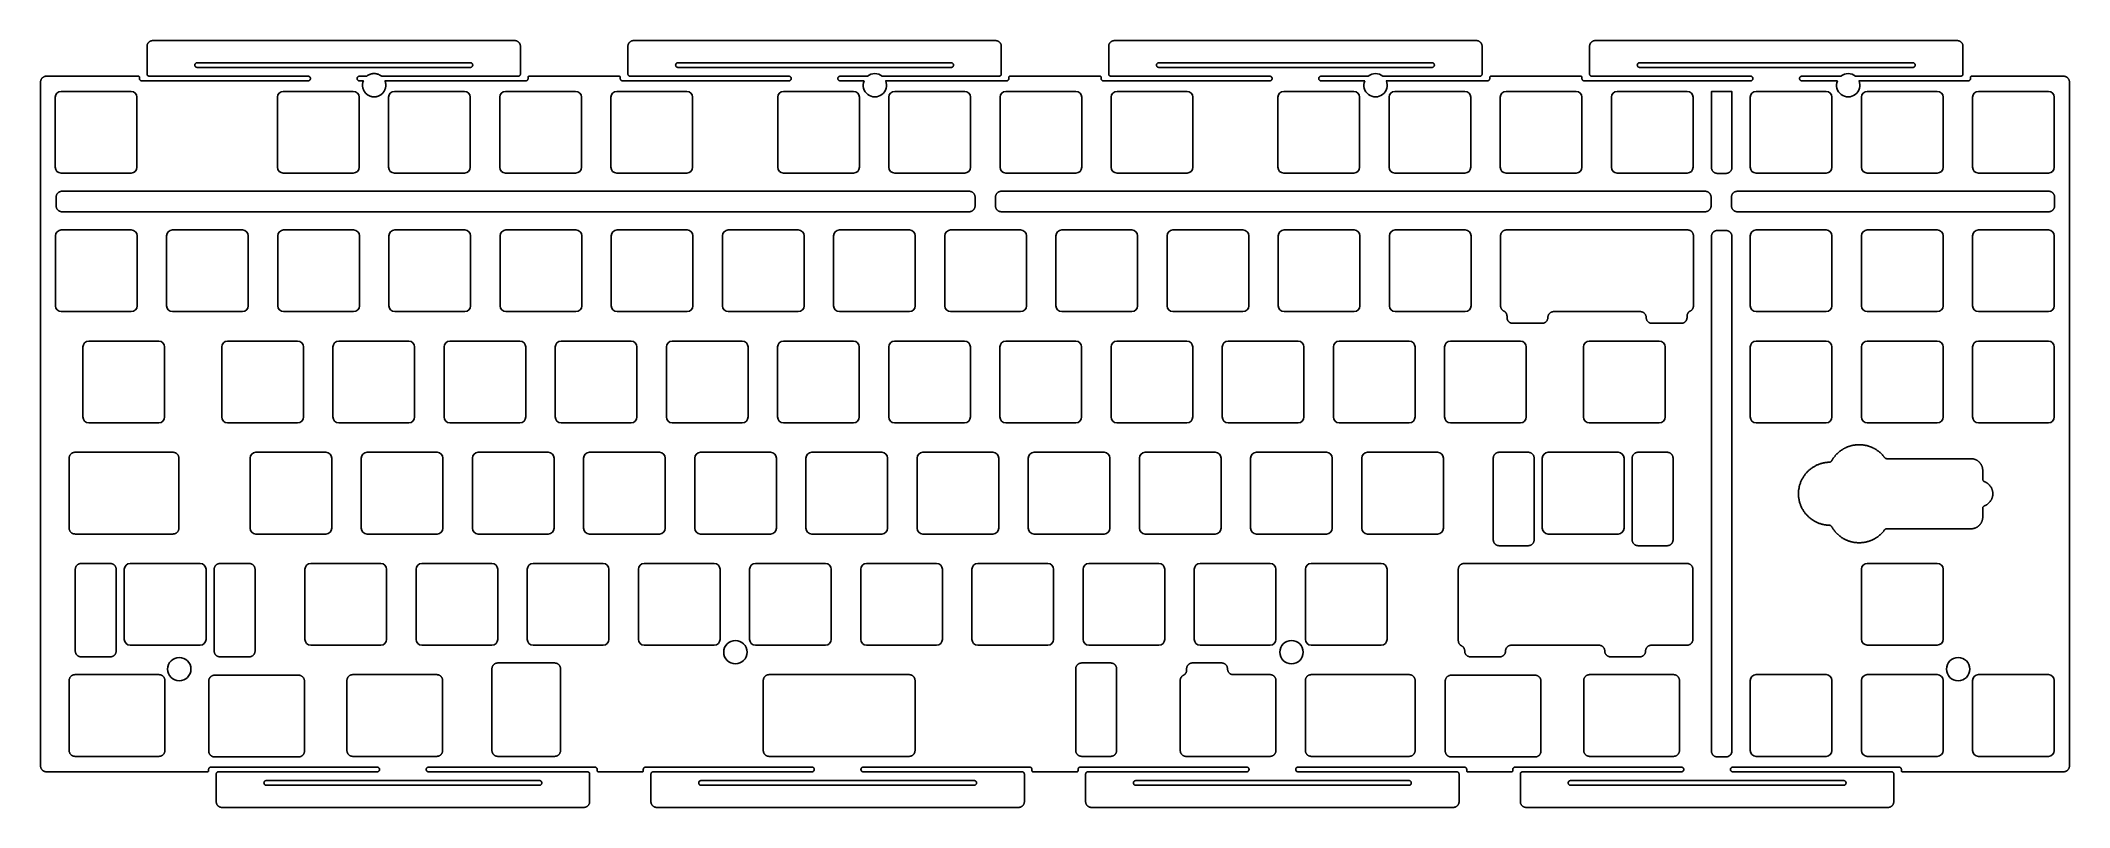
# Model space of a CAD drawing. Header units: millimetres. Extents: x -174 to 174, y 34 to 165.
import ezdxf

# ---------------------------------------------------------------- set-up
doc = ezdxf.new("R2010")
doc.units = ezdxf.units.MM
doc.layers.add('Object$Setting', color=195, linetype='Continuous', true_color=0x70299c)
doc.layers.add('User$User 01', color=20, linetype='Continuous', true_color=0xea3627)

msp = doc.modelspace()

# ---------------------------------------------------------------- linework, layer by layer
at = {"layer": 'Object$Setting'}
for centre, start, end in [((-170.32, 155.35, 3), 90, 180), ((-158.32, 155.35, 3), 0, 90), ((-132.25, 155.35, 3), 90, 180), ((-120.25, 155.35, 3), 0, 90), ((-113.2, 155.35, 3), 90, 180), ((-101.2, 155.35, 3), 0, 90), ((-94.15, 155.35, 3), 90, 180), ((-82.15, 155.35, 3), 0, 90), ((-75.1, 155.35, 3), 90, 180), ((-63.1, 155.35, 3), 0, 90), ((-46.52, 155.35, 3), 90, 180), ((-34.52, 155.35, 3), 0, 90), ((-27.47, 155.35, 3), 90, 180), ((-15.47, 155.35, 3), 0, 90), ((-8.42, 155.35, 3), 90, 180), ((3.58, 155.35, 3), 0, 90), ((10.63, 155.35, 3), 90, 180), ((22.63, 155.35, 3), 0, 90), ((39.2, 155.35, 3), 90, 180), ((51.2, 155.35, 3), 0, 90), ((58.25, 155.35, 3), 90, 180), ((70.25, 155.35, 3), 0, 90), ((77.3, 155.35, 3), 90, 180), ((89.3, 155.35, 3), 0, 90), ((96.35, 155.35, 3), 90, 180), ((108.35, 155.35, 3), 0, 90), ((120.15, 155.35, 3), 90, 180), ((132.15, 155.35, 3), 0, 90), ((139.2, 155.35, 3), 90, 180), ((151.2, 155.35, 3), 0, 90), ((158.25, 155.35, 3), 90, 180), ((170.25, 155.35, 3), 0, 90), ((-170.32, 143.35, 3), 180, 270), ((-158.32, 143.35, 3), 270, 360), ((-132.25, 143.35, 3), 180, 270), ((-120.25, 143.35, 3), 270, 360), ((-113.2, 143.35, 3), 180, 270), ((-101.2, 143.35, 3), 270, 360), ((-94.15, 143.35, 3), 180, 270), ((-82.15, 143.35, 3), 270, 360), ((-75.1, 143.35, 3), 180, 270), ((-63.1, 143.35, 3), 270, 360), ((-46.52, 143.35, 3), 180, 270), ((-34.52, 143.35, 3), 270, 360), ((-27.47, 143.35, 3), 180, 270), ((-15.47, 143.35, 3), 270, 360), ((-8.42, 143.35, 3), 180, 270), ((3.58, 143.35, 3), 270, 360), ((10.63, 143.35, 3), 180, 270), ((22.63, 143.35, 3), 270, 360), ((39.2, 143.35, 3), 180, 270), ((51.2, 143.35, 3), 270, 360), ((58.25, 143.35, 3), 180, 270), ((70.25, 143.35, 3), 270, 360), ((77.3, 143.35, 3), 180, 270), ((89.3, 143.35, 3), 270, 360), ((96.35, 143.35, 3), 180, 270), ((108.35, 143.35, 3), 270, 360), ((120.15, 143.35, 3), 180, 270), ((132.15, 143.35, 3), 270, 360), ((139.2, 143.35, 3), 180, 270), ((151.2, 143.35, 3), 270, 360), ((158.25, 143.35, 3), 180, 270), ((170.25, 143.35, 3), 270, 360), ((-170.29, 131.6, 3), 90, 180), ((-158.29, 131.6, 3), 0, 90), ((-151.24, 131.6, 3), 90, 180), ((-139.24, 131.6, 3), 0, 90), ((-132.19, 131.6, 3), 90, 180), ((-120.19, 131.6, 3), 0, 90), ((-113.14, 131.6, 3), 90, 180), ((-101.14, 131.6, 3), 0, 90), ((-94.09, 131.6, 3), 90, 180), ((-82.09, 131.6, 3), 0, 90), ((-75.04, 131.6, 3), 90, 180), ((-63.04, 131.6, 3), 0, 90), ((-55.99, 131.6, 3), 90, 180), ((-43.99, 131.6, 3), 0, 90), ((-36.94, 131.6, 3), 90, 180), ((-24.94, 131.6, 3), 0, 90), ((-17.89, 131.6, 3), 90, 180), ((-5.89, 131.6, 3), 0, 90), ((1.16, 131.6, 3), 90, 180), ((13.16, 131.6, 3), 0, 90), ((20.21, 131.6, 3), 90, 180), ((32.21, 131.6, 3), 0, 90), ((39.26, 131.6, 3), 90, 180), ((51.26, 131.6, 3), 0, 90), ((58.31, 131.6, 3), 90, 180), ((70.31, 131.6, 3), 0, 90), ((120.15, 131.6, 3), 90, 180), ((132.15, 131.6, 3), 0, 90), ((139.2, 131.6, 3), 90, 180), ((151.2, 131.6, 3), 0, 90), ((158.25, 131.6, 3), 90, 180), ((170.25, 131.6, 3), 0, 90), ((-170.29, 119.6, 3), 180, 270), ((-158.29, 119.6, 3), 270, 360), ((-151.24, 119.6, 3), 180, 270), ((-139.24, 119.6, 3), 270, 360), ((-132.19, 119.6, 3), 180, 270), ((-120.19, 119.6, 3), 270, 360), ((-113.14, 119.6, 3), 180, 270), ((-101.14, 119.6, 3), 270, 360), ((-94.09, 119.6, 3), 180, 270), ((-82.09, 119.6, 3), 270, 360), ((-75.04, 119.6, 3), 180, 270), ((-63.04, 119.6, 3), 270, 360), ((-55.99, 119.6, 3), 180, 270), ((-43.99, 119.6, 3), 270, 360), ((-36.94, 119.6, 3), 180, 270), ((-24.94, 119.6, 3), 270, 360), ((-17.89, 119.6, 3), 180, 270), ((-5.89, 119.6, 3), 270, 360), ((1.16, 119.6, 3), 180, 270), ((13.16, 119.6, 3), 270, 360), ((20.21, 119.6, 3), 180, 270), ((32.21, 119.6, 3), 270, 360), ((39.26, 119.6, 3), 180, 270), ((51.26, 119.6, 3), 270, 360), ((58.31, 119.6, 3), 180, 270), ((70.31, 119.6, 3), 270, 360), ((120.15, 119.6, 3), 180, 270), ((132.15, 119.6, 3), 270, 360), ((139.2, 119.6, 3), 180, 270), ((151.2, 119.6, 3), 270, 360), ((158.25, 119.6, 3), 180, 270), ((170.25, 119.6, 3), 270, 360), ((-165.59, 112.55, 3), 90, 180), ((-153.59, 112.55, 3), 0, 90), ((-141.79, 112.55, 3), 90, 180), ((-129.79, 112.55, 3), 0, 90), ((-122.74, 112.55, 3), 90, 180), ((-110.74, 112.55, 3), 0, 90), ((-103.69, 112.55, 3), 90, 180), ((-91.69, 112.55, 3), 0, 90), ((-84.64, 112.55, 3), 90, 180), ((-72.64, 112.55, 3), 0, 90), ((-65.59, 112.55, 3), 90, 180), ((-53.59, 112.55, 3), 0, 90), ((-46.54, 112.55, 3), 90, 180), ((-34.54, 112.55, 3), 0, 90), ((-27.49, 112.55, 3), 90, 180), ((-15.49, 112.55, 3), 0, 90), ((-8.44, 112.55, 3), 90, 180), ((3.56, 112.55, 3), 0, 90), ((10.61, 112.55, 3), 90, 180), ((22.61, 112.55, 3), 0, 90), ((29.66, 112.55, 3), 90, 180), ((41.66, 112.55, 3), 0, 90), ((48.71, 112.55, 3), 90, 180), ((60.71, 112.55, 3), 0, 90), ((67.76, 112.55, 3), 90, 180), ((79.76, 112.55, 3), 0, 90), ((91.56, 112.55, 3), 90, 180), ((103.56, 112.55, 3), 0, 90), ((120.15, 112.55, 3), 90, 180), ((132.15, 112.55, 3), 0, 90), ((139.2, 112.55, 3), 90, 180), ((151.2, 112.55, 3), 0, 90), ((158.25, 112.55, 3), 90, 180), ((170.25, 112.55, 3), 0, 90), ((-165.59, 100.55, 3), 180, 270), ((-153.59, 100.55, 3), 270, 360), ((-141.79, 100.55, 3), 180, 270), ((-129.79, 100.55, 3), 270, 360), ((-122.74, 100.55, 3), 180, 270), ((-110.74, 100.55, 3), 270, 360), ((-103.69, 100.55, 3), 180, 270), ((-91.69, 100.55, 3), 270, 360), ((-84.64, 100.55, 3), 180, 270), ((-72.64, 100.55, 3), 270, 360), ((-65.59, 100.55, 3), 180, 270), ((-53.59, 100.55, 3), 270, 360), ((-46.54, 100.55, 3), 180, 270), ((-34.54, 100.55, 3), 270, 360), ((-27.49, 100.55, 3), 180, 270), ((-15.49, 100.55, 3), 270, 360), ((-8.44, 100.55, 3), 180, 270), ((3.56, 100.55, 3), 270, 360), ((10.61, 100.55, 3), 180, 270), ((22.61, 100.55, 3), 270, 360), ((29.66, 100.55, 3), 180, 270), ((41.66, 100.55, 3), 270, 360), ((48.71, 100.55, 3), 180, 270), ((60.71, 100.55, 3), 270, 360), ((67.76, 100.55, 3), 180, 270), ((79.76, 100.55, 3), 270, 360), ((91.56, 100.55, 3), 180, 270), ((103.56, 100.55, 3), 270, 360), ((120.15, 100.55, 3), 180, 270), ((132.15, 100.55, 3), 270, 360), ((139.2, 100.55, 3), 180, 270), ((151.2, 100.55, 3), 270, 360), ((158.25, 100.55, 3), 180, 270), ((170.25, 100.55, 3), 270, 360), ((-136.94, 93.5, 3), 90, 180), ((-124.94, 93.5, 3), 0, 90), ((-117.89, 93.5, 3), 90, 180), ((-105.89, 93.5, 3), 0, 90), ((-98.84, 93.5, 3), 90, 180), ((-86.84, 93.5, 3), 0, 90), ((-79.79, 93.5, 3), 90, 180), ((-67.79, 93.5, 3), 0, 90), ((-60.74, 93.5, 3), 90, 180), ((-48.74, 93.5, 3), 0, 90), ((-41.69, 93.5, 3), 90, 180), ((-29.69, 93.5, 3), 0, 90), ((-22.64, 93.5, 3), 90, 180), ((-10.64, 93.5, 3), 0, 90), ((-3.59, 93.5, 3), 90, 180), ((8.41, 93.5, 3), 0, 90), ((15.46, 93.5, 3), 90, 180), ((27.46, 93.5, 3), 0, 90), ((34.51, 93.5, 3), 90, 180), ((46.51, 93.5, 3), 0, 90), ((53.56, 93.5, 3), 90, 180), ((65.56, 93.5, 3), 0, 90), ((84.51, 93.5, 3), 90, 180), ((96.51, 93.5, 3), 0, 90), ((-136.94, 81.5, 3), 180, 270), ((-124.94, 81.5, 3), 270, 360), ((-117.89, 81.5, 3), 180, 270), ((-105.89, 81.5, 3), 270, 360), ((-98.84, 81.5, 3), 180, 270), ((-86.84, 81.5, 3), 270, 360), ((-79.79, 81.5, 3), 180, 270), ((-67.79, 81.5, 3), 270, 360), ((-60.74, 81.5, 3), 180, 270), ((-48.74, 81.5, 3), 270, 360), ((-41.69, 81.5, 3), 180, 270), ((-29.69, 81.5, 3), 270, 360), ((-22.64, 81.5, 3), 180, 270), ((-10.64, 81.5, 3), 270, 360), ((-3.59, 81.5, 3), 180, 270), ((8.41, 81.5, 3), 270, 360), ((15.46, 81.5, 3), 180, 270), ((27.46, 81.5, 3), 270, 360), ((34.51, 81.5, 3), 180, 270), ((46.51, 81.5, 3), 270, 360), ((53.56, 81.5, 3), 180, 270), ((65.56, 81.5, 3), 270, 360), ((84.51, 81.5, 3), 180, 270), ((96.51, 81.5, 3), 270, 360), ((-158.49, 74.45, 3), 90, 180), ((-146.49, 74.45, 3), 0, 90), ((-127.54, 74.45, 3), 90, 180), ((-115.54, 74.45, 3), 0, 90), ((-108.49, 74.45, 3), 90, 180), ((-96.49, 74.45, 3), 0, 90), ((-89.44, 74.45, 3), 90, 180), ((-77.44, 74.45, 3), 0, 90), ((-70.39, 74.45, 3), 90, 180), ((-58.39, 74.45, 3), 0, 90), ((-51.34, 74.45, 3), 90, 180), ((-39.34, 74.45, 3), 0, 90), ((-32.29, 74.45, 3), 90, 180), ((-20.29, 74.45, 3), 0, 90), ((-13.24, 74.45, 3), 90, 180), ((-1.24, 74.45, 3), 0, 90), ((5.81, 74.45, 3), 90, 180), ((17.81, 74.45, 3), 0, 90), ((24.86, 74.45, 3), 90, 180), ((36.86, 74.45, 3), 0, 90), ((43.91, 74.45, 3), 90, 180), ((55.91, 74.45, 3), 0, 90), ((139.2, 74.46, 3), 90, 180), ((151.2, 74.46, 3), 0, 90), ((-158.49, 62.45, 3), 180, 270), ((-146.49, 62.45, 3), 270, 360), ((-127.54, 62.45, 3), 180, 270), ((-115.54, 62.45, 3), 270, 360), ((-108.49, 62.45, 3), 180, 270), ((-96.49, 62.45, 3), 270, 360), ((-89.44, 62.45, 3), 180, 270), ((-77.44, 62.45, 3), 270, 360), ((-70.39, 62.45, 3), 180, 270), ((-58.39, 62.45, 3), 270, 360), ((-51.34, 62.45, 3), 180, 270), ((-39.34, 62.45, 3), 270, 360), ((-32.29, 62.45, 3), 180, 270), ((-20.29, 62.45, 3), 270, 360), ((-13.24, 62.45, 3), 180, 270), ((-1.24, 62.45, 3), 270, 360), ((5.81, 62.45, 3), 180, 270), ((17.81, 62.45, 3), 270, 360), ((24.86, 62.45, 3), 180, 270), ((36.86, 62.45, 3), 270, 360), ((43.91, 62.45, 3), 180, 270), ((55.91, 62.45, 3), 270, 360), ((139.2, 62.46, 3), 180, 270), ((151.2, 62.46, 3), 270, 360), ((120.15, 55.4, 3), 90, 180), ((132.15, 55.4, 3), 0, 90), ((139.2, 55.4, 3), 90, 180), ((151.2, 55.4, 3), 0, 90), ((158.25, 55.4, 3), 90, 180), ((170.25, 55.4, 3), 0, 90), ((120.15, 43.4, 3), 180, 270), ((132.15, 43.4, 3), 270, 360), ((139.2, 43.4, 3), 180, 270), ((151.2, 43.4, 3), 270, 360), ((158.25, 43.4, 3), 180, 270), ((170.25, 43.4, 3), 270, 360)]:
    msp.add_arc(centre, 1, start, end, dxfattribs=at)
for points in [[(-171.32, 155.35, 3), (-171.32, 149.35, 3), (-171.32, 143.35, 3)], [(-158.32, 156.35, 3), (-164.32, 156.35, 3), (-170.32, 156.35, 3)], [(-157.32, 143.35, 3), (-157.32, 149.35, 3), (-157.32, 155.35, 3)], [(-133.25, 155.35, 3), (-133.25, 149.35, 3), (-133.25, 143.35, 3)], [(-120.25, 156.35, 3), (-126.25, 156.35, 3), (-132.25, 156.35, 3)], [(-119.25, 143.35, 3), (-119.25, 149.35, 3), (-119.25, 155.35, 3)], [(-114.2, 155.35, 3), (-114.2, 149.35, 3), (-114.2, 143.35, 3)], [(-101.2, 156.35, 3), (-107.2, 156.35, 3), (-113.2, 156.35, 3)], [(-100.2, 143.35, 3), (-100.2, 149.35, 3), (-100.2, 155.35, 3)], [(-95.15, 155.35, 3), (-95.15, 149.35, 3), (-95.15, 143.35, 3)], [(-82.15, 156.35, 3), (-88.15, 156.35, 3), (-94.15, 156.35, 3)], [(-81.15, 143.35, 3), (-81.15, 149.35, 3), (-81.15, 155.35, 3)], [(-76.1, 155.35, 3), (-76.1, 149.35, 3), (-76.1, 143.35, 3)], [(-63.1, 156.35, 3), (-69.1, 156.35, 3), (-75.1, 156.35, 3)], [(-62.1, 143.35, 3), (-62.1, 149.35, 3), (-62.1, 155.35, 3)], [(-47.52, 155.35, 3), (-47.52, 149.35, 3), (-47.52, 143.35, 3)], [(-34.52, 156.35, 3), (-40.52, 156.35, 3), (-46.52, 156.35, 3)], [(-33.52, 143.35, 3), (-33.52, 149.35, 3), (-33.52, 155.35, 3)], [(-28.47, 155.35, 3), (-28.47, 149.35, 3), (-28.47, 143.35, 3)], [(-15.47, 156.35, 3), (-21.47, 156.35, 3), (-27.47, 156.35, 3)], [(-14.47, 143.35, 3), (-14.47, 149.35, 3), (-14.47, 155.35, 3)], [(-9.42, 155.35, 3), (-9.42, 149.35, 3), (-9.42, 143.35, 3)], [(3.58, 156.35, 3), (-2.42, 156.35, 3), (-8.42, 156.35, 3)], [(4.58, 143.35, 3), (4.58, 149.35, 3), (4.58, 155.35, 3)], [(9.63, 155.35, 3), (9.63, 149.35, 3), (9.63, 143.35, 3)], [(22.63, 156.35, 3), (16.63, 156.35, 3), (10.63, 156.35, 3)], [(23.63, 143.35, 3), (23.63, 149.35, 3), (23.63, 155.35, 3)], [(38.2, 155.35, 3), (38.2, 149.35, 3), (38.2, 143.35, 3)], [(51.2, 156.35, 3), (45.2, 156.35, 3), (39.2, 156.35, 3)], [(52.2, 143.35, 3), (52.2, 149.35, 3), (52.2, 155.35, 3)], [(57.25, 155.35, 3), (57.25, 149.35, 3), (57.25, 143.35, 3)], [(70.25, 156.35, 3), (64.25, 156.35, 3), (58.25, 156.35, 3)], [(71.25, 143.35, 3), (71.25, 149.35, 3), (71.25, 155.35, 3)], [(76.3, 155.35, 3), (76.3, 149.35, 3), (76.3, 143.35, 3)], [(89.3, 156.35, 3), (83.3, 156.35, 3), (77.3, 156.35, 3)], [(90.3, 143.35, 3), (90.3, 149.35, 3), (90.3, 155.35, 3)], [(95.35, 155.35, 3), (95.35, 149.35, 3), (95.35, 143.35, 3)], [(108.35, 156.35, 3), (102.35, 156.35, 3), (96.35, 156.35, 3)], [(109.35, 143.35, 3), (109.35, 149.35, 3), (109.35, 155.35, 3)], [(119.15, 155.35, 3), (119.15, 149.35, 3), (119.15, 143.35, 3)], [(132.15, 156.35, 3), (126.15, 156.35, 3), (120.15, 156.35, 3)], [(133.15, 143.35, 3), (133.15, 149.35, 3), (133.15, 155.35, 3)], [(138.2, 155.35, 3), (138.2, 149.35, 3), (138.2, 143.35, 3)], [(151.2, 156.35, 3), (145.2, 156.35, 3), (139.2, 156.35, 3)], [(152.2, 143.35, 3), (152.2, 149.35, 3), (152.2, 155.35, 3)], [(157.25, 155.35, 3), (157.25, 149.35, 3), (157.25, 143.35, 3)], [(170.25, 156.35, 3), (164.25, 156.35, 3), (158.25, 156.35, 3)], [(171.25, 143.35, 3), (171.25, 149.35, 3), (171.25, 155.35, 3)], [(-170.32, 142.35, 3), (-164.32, 142.35, 3), (-158.32, 142.35, 3)], [(-132.25, 142.35, 3), (-126.25, 142.35, 3), (-120.25, 142.35, 3)], [(-113.2, 142.35, 3), (-107.2, 142.35, 3), (-101.2, 142.35, 3)], [(-94.15, 142.35, 3), (-88.15, 142.35, 3), (-82.15, 142.35, 3)], [(-75.1, 142.35, 3), (-69.1, 142.35, 3), (-63.1, 142.35, 3)], [(-46.52, 142.35, 3), (-40.52, 142.35, 3), (-34.52, 142.35, 3)], [(-27.47, 142.35, 3), (-21.47, 142.35, 3), (-15.47, 142.35, 3)], [(-8.42, 142.35, 3), (-2.42, 142.35, 3), (3.58, 142.35, 3)], [(10.63, 142.35, 3), (16.63, 142.35, 3), (22.63, 142.35, 3)], [(39.2, 142.35, 3), (45.2, 142.35, 3), (51.2, 142.35, 3)], [(58.25, 142.35, 3), (64.25, 142.35, 3), (70.25, 142.35, 3)], [(77.3, 142.35, 3), (83.3, 142.35, 3), (89.3, 142.35, 3)], [(96.35, 142.35, 3), (102.35, 142.35, 3), (108.35, 142.35, 3)], [(120.15, 142.35, 3), (126.15, 142.35, 3), (132.15, 142.35, 3)], [(139.2, 142.35, 3), (145.2, 142.35, 3), (151.2, 142.35, 3)], [(158.25, 142.35, 3), (164.25, 142.35, 3), (170.25, 142.35, 3)], [(-158.29, 132.6, 3), (-164.29, 132.6, 3), (-170.29, 132.6, 3)], [(-139.24, 132.6, 3), (-145.24, 132.6, 3), (-151.24, 132.6, 3)], [(-120.19, 132.6, 3), (-126.19, 132.6, 3), (-132.19, 132.6, 3)], [(-101.14, 132.6, 3), (-107.14, 132.6, 3), (-113.14, 132.6, 3)], [(-82.09, 132.6, 3), (-88.09, 132.6, 3), (-94.09, 132.6, 3)], [(-63.04, 132.6, 3), (-69.04, 132.6, 3), (-75.04, 132.6, 3)], [(-43.99, 132.6, 3), (-49.99, 132.6, 3), (-55.99, 132.6, 3)], [(-24.94, 132.6, 3), (-30.94, 132.6, 3), (-36.94, 132.6, 3)], [(-5.89, 132.6, 3), (-11.89, 132.6, 3), (-17.89, 132.6, 3)], [(13.16, 132.6, 3), (7.16, 132.6, 3), (1.16, 132.6, 3)], [(32.21, 132.6, 3), (26.21, 132.6, 3), (20.21, 132.6, 3)], [(51.26, 132.6, 3), (45.26, 132.6, 3), (39.26, 132.6, 3)], [(70.31, 132.6, 3), (64.31, 132.6, 3), (58.31, 132.6, 3)], [(132.15, 132.6, 3), (126.15, 132.6, 3), (120.15, 132.6, 3)], [(151.2, 132.6, 3), (145.2, 132.6, 3), (139.2, 132.6, 3)], [(170.25, 132.6, 3), (164.25, 132.6, 3), (158.25, 132.6, 3)], [(-171.29, 131.6, 3), (-171.29, 125.6, 3), (-171.29, 119.6, 3)], [(-157.29, 119.6, 3), (-157.29, 125.6, 3), (-157.29, 131.6, 3)], [(-152.24, 131.6, 3), (-152.24, 125.6, 3), (-152.24, 119.6, 3)], [(-138.24, 119.6, 3), (-138.24, 125.6, 3), (-138.24, 131.6, 3)], [(-133.19, 131.6, 3), (-133.19, 125.6, 3), (-133.19, 119.6, 3)], [(-119.19, 119.6, 3), (-119.19, 125.6, 3), (-119.19, 131.6, 3)], [(-114.14, 131.6, 3), (-114.14, 125.6, 3), (-114.14, 119.6, 3)], [(-100.14, 119.6, 3), (-100.14, 125.6, 3), (-100.14, 131.6, 3)], [(-95.09, 131.6, 3), (-95.09, 125.6, 3), (-95.09, 119.6, 3)], [(-81.09, 119.6, 3), (-81.09, 125.6, 3), (-81.09, 131.6, 3)], [(-76.04, 131.6, 3), (-76.04, 125.6, 3), (-76.04, 119.6, 3)], [(-62.04, 119.6, 3), (-62.04, 125.6, 3), (-62.04, 131.6, 3)], [(-56.99, 131.6, 3), (-56.99, 125.6, 3), (-56.99, 119.6, 3)], [(-42.99, 119.6, 3), (-42.99, 125.6, 3), (-42.99, 131.6, 3)], [(-37.94, 131.6, 3), (-37.94, 125.6, 3), (-37.94, 119.6, 3)], [(-23.94, 119.6, 3), (-23.94, 125.6, 3), (-23.94, 131.6, 3)], [(-18.89, 131.6, 3), (-18.89, 125.6, 3), (-18.89, 119.6, 3)], [(-4.89, 119.6, 3), (-4.89, 125.6, 3), (-4.89, 131.6, 3)], [(0.16, 131.6, 3), (0.16, 125.6, 3), (0.16, 119.6, 3)], [(14.16, 119.6, 3), (14.16, 125.6, 3), (14.16, 131.6, 3)], [(19.21, 131.6, 3), (19.21, 125.6, 3), (19.21, 119.6, 3)], [(33.21, 119.6, 3), (33.21, 125.6, 3), (33.21, 131.6, 3)], [(38.26, 131.6, 3), (38.26, 125.6, 3), (38.26, 119.6, 3)], [(52.26, 119.6, 3), (52.26, 125.6, 3), (52.26, 131.6, 3)], [(57.31, 131.6, 3), (57.31, 125.6, 3), (57.31, 119.6, 3)], [(71.31, 119.6, 3), (71.31, 125.6, 3), (71.31, 131.6, 3)], [(119.15, 131.6, 3), (119.15, 125.6, 3), (119.15, 119.6, 3)], [(133.15, 119.6, 3), (133.15, 125.6, 3), (133.15, 131.6, 3)], [(138.2, 131.6, 3), (138.2, 125.6, 3), (138.2, 119.6, 3)], [(152.2, 119.6, 3), (152.2, 125.6, 3), (152.2, 131.6, 3)], [(157.25, 131.6, 3), (157.25, 125.6, 3), (157.25, 119.6, 3)], [(171.25, 119.6, 3), (171.25, 125.6, 3), (171.25, 131.6, 3)], [(-170.29, 118.6, 3), (-164.29, 118.6, 3), (-158.29, 118.6, 3)], [(-151.24, 118.6, 3), (-145.24, 118.6, 3), (-139.24, 118.6, 3)], [(-132.19, 118.6, 3), (-126.19, 118.6, 3), (-120.19, 118.6, 3)], [(-113.14, 118.6, 3), (-107.14, 118.6, 3), (-101.14, 118.6, 3)], [(-94.09, 118.6, 3), (-88.09, 118.6, 3), (-82.09, 118.6, 3)], [(-75.04, 118.6, 3), (-69.04, 118.6, 3), (-63.04, 118.6, 3)], [(-55.99, 118.6, 3), (-49.99, 118.6, 3), (-43.99, 118.6, 3)], [(-36.94, 118.6, 3), (-30.94, 118.6, 3), (-24.94, 118.6, 3)], [(-17.89, 118.6, 3), (-11.89, 118.6, 3), (-5.89, 118.6, 3)], [(1.16, 118.6, 3), (7.16, 118.6, 3), (13.16, 118.6, 3)], [(20.21, 118.6, 3), (26.21, 118.6, 3), (32.21, 118.6, 3)], [(39.26, 118.6, 3), (45.26, 118.6, 3), (51.26, 118.6, 3)], [(58.31, 118.6, 3), (64.31, 118.6, 3), (70.31, 118.6, 3)], [(120.15, 118.6, 3), (126.15, 118.6, 3), (132.15, 118.6, 3)], [(139.2, 118.6, 3), (145.2, 118.6, 3), (151.2, 118.6, 3)], [(158.25, 118.6, 3), (164.25, 118.6, 3), (170.25, 118.6, 3)], [(-166.59, 112.55, 3), (-166.59, 106.55, 3), (-166.59, 100.55, 3)], [(-153.59, 113.55, 3), (-159.59, 113.55, 3), (-165.59, 113.55, 3)], [(-152.59, 100.55, 3), (-152.59, 106.55, 3), (-152.59, 112.55, 3)], [(-142.79, 112.55, 3), (-142.79, 106.55, 3), (-142.79, 100.55, 3)], [(-129.79, 113.55, 3), (-135.79, 113.55, 3), (-141.79, 113.55, 3)], [(-128.79, 100.55, 3), (-128.79, 106.55, 3), (-128.79, 112.55, 3)], [(-123.74, 112.55, 3), (-123.74, 106.55, 3), (-123.74, 100.55, 3)], [(-110.74, 113.55, 3), (-116.74, 113.55, 3), (-122.74, 113.55, 3)], [(-109.74, 100.55, 3), (-109.74, 106.55, 3), (-109.74, 112.55, 3)], [(-104.69, 112.55, 3), (-104.69, 106.55, 3), (-104.69, 100.55, 3)], [(-91.69, 113.55, 3), (-97.69, 113.55, 3), (-103.69, 113.55, 3)], [(-90.69, 100.55, 3), (-90.69, 106.55, 3), (-90.69, 112.55, 3)], [(-85.64, 112.55, 3), (-85.64, 106.55, 3), (-85.64, 100.55, 3)], [(-72.64, 113.55, 3), (-78.64, 113.55, 3), (-84.64, 113.55, 3)], [(-71.64, 100.55, 3), (-71.64, 106.55, 3), (-71.64, 112.55, 3)], [(-66.59, 112.55, 3), (-66.59, 106.55, 3), (-66.59, 100.55, 3)], [(-53.59, 113.55, 3), (-59.59, 113.55, 3), (-65.59, 113.55, 3)], [(-52.59, 100.55, 3), (-52.59, 106.55, 3), (-52.59, 112.55, 3)], [(-47.54, 112.55, 3), (-47.54, 106.55, 3), (-47.54, 100.55, 3)], [(-34.54, 113.55, 3), (-40.54, 113.55, 3), (-46.54, 113.55, 3)], [(-33.54, 100.55, 3), (-33.54, 106.55, 3), (-33.54, 112.55, 3)], [(-28.49, 112.55, 3), (-28.49, 106.55, 3), (-28.49, 100.55, 3)], [(-15.49, 113.55, 3), (-21.49, 113.55, 3), (-27.49, 113.55, 3)], [(-14.49, 100.55, 3), (-14.49, 106.55, 3), (-14.49, 112.55, 3)], [(-9.44, 112.55, 3), (-9.44, 106.55, 3), (-9.44, 100.55, 3)], [(3.56, 113.55, 3), (-2.44, 113.55, 3), (-8.44, 113.55, 3)], [(4.56, 100.55, 3), (4.56, 106.55, 3), (4.56, 112.55, 3)], [(9.61, 112.55, 3), (9.61, 106.55, 3), (9.61, 100.55, 3)], [(22.61, 113.55, 3), (16.61, 113.55, 3), (10.61, 113.55, 3)], [(23.61, 100.55, 3), (23.61, 106.55, 3), (23.61, 112.55, 3)], [(28.66, 112.55, 3), (28.66, 106.55, 3), (28.66, 100.55, 3)], [(41.66, 113.55, 3), (35.66, 113.55, 3), (29.66, 113.55, 3)], [(42.66, 100.55, 3), (42.66, 106.55, 3), (42.66, 112.55, 3)], [(47.71, 112.55, 3), (47.71, 106.55, 3), (47.71, 100.55, 3)], [(60.71, 113.55, 3), (54.71, 113.55, 3), (48.71, 113.55, 3)], [(61.71, 100.55, 3), (61.71, 106.55, 3), (61.71, 112.55, 3)], [(66.76, 112.55, 3), (66.76, 106.55, 3), (66.76, 100.55, 3)], [(79.76, 113.55, 3), (73.76, 113.55, 3), (67.76, 113.55, 3)], [(80.76, 100.55, 3), (80.76, 106.55, 3), (80.76, 112.55, 3)], [(90.56, 112.55, 3), (90.56, 106.55, 3), (90.56, 100.55, 3)], [(103.56, 113.55, 3), (97.56, 113.55, 3), (91.56, 113.55, 3)], [(104.56, 100.55, 3), (104.56, 106.55, 3), (104.56, 112.55, 3)], [(119.15, 112.55, 3), (119.15, 106.55, 3), (119.15, 100.55, 3)], [(132.15, 113.55, 3), (126.15, 113.55, 3), (120.15, 113.55, 3)], [(133.15, 100.55, 3), (133.15, 106.55, 3), (133.15, 112.55, 3)], [(138.2, 112.55, 3), (138.2, 106.55, 3), (138.2, 100.55, 3)], [(151.2, 113.55, 3), (145.2, 113.55, 3), (139.2, 113.55, 3)], [(152.2, 100.55, 3), (152.2, 106.55, 3), (152.2, 112.55, 3)], [(157.25, 112.55, 3), (157.25, 106.55, 3), (157.25, 100.55, 3)], [(170.25, 113.55, 3), (164.25, 113.55, 3), (158.25, 113.55, 3)], [(171.25, 100.55, 3), (171.25, 106.55, 3), (171.25, 112.55, 3)], [(-165.59, 99.55, 3), (-159.59, 99.55, 3), (-153.59, 99.55, 3)], [(-141.79, 99.55, 3), (-135.79, 99.55, 3), (-129.79, 99.55, 3)], [(-122.74, 99.55, 3), (-116.74, 99.55, 3), (-110.74, 99.55, 3)], [(-103.69, 99.55, 3), (-97.69, 99.55, 3), (-91.69, 99.55, 3)], [(-84.64, 99.55, 3), (-78.64, 99.55, 3), (-72.64, 99.55, 3)], [(-65.59, 99.55, 3), (-59.59, 99.55, 3), (-53.59, 99.55, 3)], [(-46.54, 99.55, 3), (-40.54, 99.55, 3), (-34.54, 99.55, 3)], [(-27.49, 99.55, 3), (-21.49, 99.55, 3), (-15.49, 99.55, 3)], [(-8.44, 99.55, 3), (-2.44, 99.55, 3), (3.56, 99.55, 3)], [(10.61, 99.55, 3), (16.61, 99.55, 3), (22.61, 99.55, 3)], [(29.66, 99.55, 3), (35.66, 99.55, 3), (41.66, 99.55, 3)], [(48.71, 99.55, 3), (54.71, 99.55, 3), (60.71, 99.55, 3)], [(67.76, 99.55, 3), (73.76, 99.55, 3), (79.76, 99.55, 3)], [(91.56, 99.55, 3), (97.56, 99.55, 3), (103.56, 99.55, 3)], [(120.15, 99.55, 3), (126.15, 99.55, 3), (132.15, 99.55, 3)], [(139.2, 99.55, 3), (145.2, 99.55, 3), (151.2, 99.55, 3)], [(158.25, 99.55, 3), (164.25, 99.55, 3), (170.25, 99.55, 3)], [(-151.14, 94.5, 3), (-159.54, 94.5, 3), (-167.94, 94.5, 3)], [(-124.94, 94.5, 3), (-130.94, 94.5, 3), (-136.94, 94.5, 3)], [(-105.89, 94.5, 3), (-111.89, 94.5, 3), (-117.89, 94.5, 3)], [(-86.84, 94.5, 3), (-92.84, 94.5, 3), (-98.84, 94.5, 3)], [(-67.79, 94.5, 3), (-73.79, 94.5, 3), (-79.79, 94.5, 3)], [(-48.74, 94.5, 3), (-54.74, 94.5, 3), (-60.74, 94.5, 3)], [(-29.69, 94.5, 3), (-35.69, 94.5, 3), (-41.69, 94.5, 3)], [(-10.64, 94.5, 3), (-16.64, 94.5, 3), (-22.64, 94.5, 3)], [(8.41, 94.5, 3), (2.41, 94.5, 3), (-3.59, 94.5, 3)], [(27.46, 94.5, 3), (21.46, 94.5, 3), (15.46, 94.5, 3)], [(46.51, 94.5, 3), (40.51, 94.5, 3), (34.51, 94.5, 3)], [(65.56, 94.5, 3), (59.56, 94.5, 3), (53.56, 94.5, 3)], [(81.11, 94.5, 3), (78.61, 94.5, 3), (76.11, 94.5, 3)], [(96.51, 94.5, 3), (90.51, 94.5, 3), (84.51, 94.5, 3)], [(104.91, 94.5, 3), (102.41, 94.5, 3), (99.91, 94.5, 3)], [(-168.94, 93.5, 3), (-168.94, 87.5, 3), (-168.94, 81.5, 3)], [(-150.14, 81.5, 3), (-150.14, 87.5, 3), (-150.14, 93.5, 3)], [(-137.94, 93.5, 3), (-137.94, 87.5, 3), (-137.94, 81.5, 3)], [(-123.94, 81.5, 3), (-123.94, 87.5, 3), (-123.94, 93.5, 3)], [(-118.89, 93.5, 3), (-118.89, 87.5, 3), (-118.89, 81.5, 3)], [(-104.89, 81.5, 3), (-104.89, 87.5, 3), (-104.89, 93.5, 3)], [(-99.84, 93.5, 3), (-99.84, 87.5, 3), (-99.84, 81.5, 3)], [(-85.84, 81.5, 3), (-85.84, 87.5, 3), (-85.84, 93.5, 3)], [(-80.79, 93.5, 3), (-80.79, 87.5, 3), (-80.79, 81.5, 3)], [(-66.79, 81.5, 3), (-66.79, 87.5, 3), (-66.79, 93.5, 3)], [(-61.74, 93.5, 3), (-61.74, 87.5, 3), (-61.74, 81.5, 3)], [(-47.74, 81.5, 3), (-47.74, 87.5, 3), (-47.74, 93.5, 3)], [(-42.69, 93.5, 3), (-42.69, 87.5, 3), (-42.69, 81.5, 3)], [(-28.69, 81.5, 3), (-28.69, 87.5, 3), (-28.69, 93.5, 3)], [(-23.64, 93.5, 3), (-23.64, 87.5, 3), (-23.64, 81.5, 3)], [(-9.64, 81.5, 3), (-9.64, 87.5, 3), (-9.64, 93.5, 3)], [(-4.59, 93.5, 3), (-4.59, 87.5, 3), (-4.59, 81.5, 3)], [(9.41, 81.5, 3), (9.41, 87.5, 3), (9.41, 93.5, 3)], [(14.46, 93.5, 3), (14.46, 87.5, 3), (14.46, 81.5, 3)], [(28.46, 81.5, 3), (28.46, 87.5, 3), (28.46, 93.5, 3)], [(33.51, 93.5, 3), (33.51, 87.5, 3), (33.51, 81.5, 3)], [(47.51, 81.5, 3), (47.51, 87.5, 3), (47.51, 93.5, 3)], [(52.56, 93.5, 3), (52.56, 87.5, 3), (52.56, 81.5, 3)], [(66.56, 81.5, 3), (66.56, 87.5, 3), (66.56, 93.5, 3)], [(75.11, 93.5, 3), (75.11, 86.5, 3), (75.11, 79.5, 3)], [(82.11, 79.5, 3), (82.11, 86.5, 3), (82.11, 93.5, 3)], [(83.51, 93.5, 3), (83.51, 87.5, 3), (83.51, 81.5, 3)], [(97.51, 81.5, 3), (97.51, 87.5, 3), (97.51, 93.5, 3)], [(98.91, 93.5, 3), (98.91, 86.5, 3), (98.91, 79.5, 3)], [(105.91, 79.5, 3), (105.91, 86.5, 3), (105.91, 93.5, 3)], [(-167.94, 80.5, 3), (-159.54, 80.5, 3), (-151.14, 80.5, 3)], [(-136.94, 80.5, 3), (-130.94, 80.5, 3), (-124.94, 80.5, 3)], [(-117.89, 80.5, 3), (-111.89, 80.5, 3), (-105.89, 80.5, 3)], [(-98.84, 80.5, 3), (-92.84, 80.5, 3), (-86.84, 80.5, 3)], [(-79.79, 80.5, 3), (-73.79, 80.5, 3), (-67.79, 80.5, 3)], [(-60.74, 80.5, 3), (-54.74, 80.5, 3), (-48.74, 80.5, 3)], [(-41.69, 80.5, 3), (-35.69, 80.5, 3), (-29.69, 80.5, 3)], [(-22.64, 80.5, 3), (-16.64, 80.5, 3), (-10.64, 80.5, 3)], [(-3.59, 80.5, 3), (2.41, 80.5, 3), (8.41, 80.5, 3)], [(15.46, 80.5, 3), (21.46, 80.5, 3), (27.46, 80.5, 3)], [(34.51, 80.5, 3), (40.51, 80.5, 3), (46.51, 80.5, 3)], [(53.56, 80.5, 3), (59.56, 80.5, 3), (65.56, 80.5, 3)], [(84.51, 80.5, 3), (90.51, 80.5, 3), (96.51, 80.5, 3)], [(76.11, 78.5, 3), (78.61, 78.5, 3), (81.11, 78.5, 3)], [(99.91, 78.5, 3), (102.41, 78.5, 3), (104.91, 78.5, 3)], [(-167.89, 74.45, 3), (-167.89, 67.45, 3), (-167.89, 60.45, 3)], [(-161.89, 75.45, 3), (-164.39, 75.45, 3), (-166.89, 75.45, 3)], [(-160.89, 60.45, 3), (-160.89, 67.45, 3), (-160.89, 74.45, 3)], [(-159.49, 74.45, 3), (-159.49, 68.45, 3), (-159.49, 62.45, 3)], [(-146.49, 75.45, 3), (-152.49, 75.45, 3), (-158.49, 75.45, 3)], [(-145.49, 62.45, 3), (-145.49, 68.45, 3), (-145.49, 74.45, 3)], [(-144.09, 74.45, 3), (-144.09, 67.45, 3), (-144.09, 60.45, 3)], [(-138.09, 75.45, 3), (-140.59, 75.45, 3), (-143.09, 75.45, 3)], [(-137.09, 60.45, 3), (-137.09, 67.45, 3), (-137.09, 74.45, 3)], [(-128.54, 74.45, 3), (-128.54, 68.45, 3), (-128.54, 62.45, 3)], [(-115.54, 75.45, 3), (-121.54, 75.45, 3), (-127.54, 75.45, 3)], [(-114.54, 62.45, 3), (-114.54, 68.45, 3), (-114.54, 74.45, 3)], [(-109.49, 74.45, 3), (-109.49, 68.45, 3), (-109.49, 62.45, 3)], [(-96.49, 75.45, 3), (-102.49, 75.45, 3), (-108.49, 75.45, 3)], [(-95.49, 62.45, 3), (-95.49, 68.45, 3), (-95.49, 74.45, 3)], [(-90.44, 74.45, 3), (-90.44, 68.45, 3), (-90.44, 62.45, 3)], [(-77.44, 75.45, 3), (-83.44, 75.45, 3), (-89.44, 75.45, 3)], [(-76.44, 62.45, 3), (-76.44, 68.45, 3), (-76.44, 74.45, 3)], [(-71.39, 74.45, 3), (-71.39, 68.45, 3), (-71.39, 62.45, 3)], [(-58.39, 75.45, 3), (-64.39, 75.45, 3), (-70.39, 75.45, 3)], [(-57.39, 62.45, 3), (-57.39, 68.45, 3), (-57.39, 74.45, 3)], [(-52.34, 74.45, 3), (-52.34, 68.45, 3), (-52.34, 62.45, 3)], [(-39.34, 75.45, 3), (-45.34, 75.45, 3), (-51.34, 75.45, 3)], [(-38.34, 62.45, 3), (-38.34, 68.45, 3), (-38.34, 74.45, 3)], [(-33.29, 74.45, 3), (-33.29, 68.45, 3), (-33.29, 62.45, 3)], [(-20.29, 75.45, 3), (-26.29, 75.45, 3), (-32.29, 75.45, 3)], [(-19.29, 62.45, 3), (-19.29, 68.45, 3), (-19.29, 74.45, 3)], [(-14.24, 74.45, 3), (-14.24, 68.45, 3), (-14.24, 62.45, 3)], [(-1.24, 75.45, 3), (-7.24, 75.45, 3), (-13.24, 75.45, 3)], [(-0.24, 62.45, 3), (-0.24, 68.45, 3), (-0.24, 74.45, 3)], [(4.81, 74.45, 3), (4.81, 68.45, 3), (4.81, 62.45, 3)], [(17.81, 75.45, 3), (11.81, 75.45, 3), (5.81, 75.45, 3)], [(18.81, 62.45, 3), (18.81, 68.45, 3), (18.81, 74.45, 3)], [(23.86, 74.45, 3), (23.86, 68.45, 3), (23.86, 62.45, 3)], [(36.86, 75.45, 3), (30.86, 75.45, 3), (24.86, 75.45, 3)], [(37.86, 62.45, 3), (37.86, 68.45, 3), (37.86, 74.45, 3)], [(42.91, 74.45, 3), (42.91, 68.45, 3), (42.91, 62.45, 3)], [(55.91, 75.45, 3), (49.91, 75.45, 3), (43.91, 75.45, 3)], [(56.91, 62.45, 3), (56.91, 68.45, 3), (56.91, 74.45, 3)], [(138.2, 74.46, 3), (138.2, 68.46, 3), (138.2, 62.46, 3)], [(151.2, 75.46, 3), (145.2, 75.46, 3), (139.2, 75.46, 3)], [(152.2, 62.46, 3), (152.2, 68.46, 3), (152.2, 74.46, 3)], [(-166.89, 59.45, 3), (-164.39, 59.45, 3), (-161.89, 59.45, 3)], [(-158.49, 61.45, 3), (-152.49, 61.45, 3), (-146.49, 61.45, 3)], [(-143.09, 59.45, 3), (-140.59, 59.45, 3), (-138.09, 59.45, 3)], [(-127.54, 61.45, 3), (-121.54, 61.45, 3), (-115.54, 61.45, 3)], [(-108.49, 61.45, 3), (-102.49, 61.45, 3), (-96.49, 61.45, 3)], [(-89.44, 61.45, 3), (-83.44, 61.45, 3), (-77.44, 61.45, 3)], [(-70.39, 61.45, 3), (-64.39, 61.45, 3), (-58.39, 61.45, 3)], [(-51.34, 61.45, 3), (-45.34, 61.45, 3), (-39.34, 61.45, 3)], [(-32.29, 61.45, 3), (-26.29, 61.45, 3), (-20.29, 61.45, 3)], [(-13.24, 61.45, 3), (-7.24, 61.45, 3), (-1.24, 61.45, 3)], [(5.81, 61.45, 3), (11.81, 61.45, 3), (17.81, 61.45, 3)], [(24.86, 61.45, 3), (30.86, 61.45, 3), (36.86, 61.45, 3)], [(43.91, 61.45, 3), (49.91, 61.45, 3), (55.91, 61.45, 3)], [(139.2, 61.46, 3), (145.2, 61.46, 3), (151.2, 61.46, 3)], [(-153.54, 56.4, 3), (-160.74, 56.4, 3), (-167.94, 56.4, 3)], [(-129.62, 56.3, 3), (-136.82, 56.3, 3), (-144.02, 56.3, 3)], [(-105.94, 56.4, 3), (-113.14, 56.4, 3), (-120.34, 56.4, 3)], [(-96.49, 57.4, 3), (-96.49, 50.4, 3), (-96.49, 43.4, 3)], [(-85.74, 58.4, 3), (-90.61, 58.4, 3), (-95.49, 58.4, 3)], [(-84.74, 43.4, 3), (-84.74, 50.4, 3), (-84.74, 57.4, 3)], [(-24.99, 56.4, 3), (-36.99, 56.4, 3), (-48.99, 56.4, 3)], [(3.56, 57.4, 3), (3.56, 50.4, 3), (3.56, 43.4, 3)], [(9.56, 58.4, 3), (7.06, 58.4, 3), (4.56, 58.4, 3)], [(10.56, 43.4, 3), (10.56, 50.4, 3), (10.56, 57.4, 3)], [(60.71, 56.4, 3), (52.31, 56.4, 3), (43.91, 56.4, 3)], [(82.28, 56.3, 3), (75.08, 56.3, 3), (67.88, 56.3, 3)], [(106.01, 56.4, 3), (98.81, 56.4, 3), (91.61, 56.4, 3)], [(132.15, 56.4, 3), (126.15, 56.4, 3), (120.15, 56.4, 3)], [(151.2, 56.4, 3), (145.2, 56.4, 3), (139.2, 56.4, 3)], [(170.25, 56.4, 3), (164.25, 56.4, 3), (158.25, 56.4, 3)], [(-168.94, 55.4, 3), (-168.94, 49.4, 3), (-168.94, 43.4, 3)], [(-152.54, 43.4, 3), (-152.54, 49.4, 3), (-152.54, 55.4, 3)], [(-145.02, 55.3, 3), (-145.02, 49.3, 3), (-145.02, 43.3, 3)], [(-128.62, 43.3, 3), (-128.62, 49.3, 3), (-128.62, 55.3, 3)], [(-121.34, 55.4, 3), (-121.34, 49.4, 3), (-121.34, 43.4, 3)], [(-104.94, 43.4, 3), (-104.94, 49.4, 3), (-104.94, 55.4, 3)], [(-49.99, 55.4, 3), (-49.99, 49.4, 3), (-49.99, 43.4, 3)], [(-23.99, 43.4, 3), (-23.99, 49.4, 3), (-23.99, 55.4, 3)], [(42.91, 55.4, 3), (42.91, 49.4, 3), (42.91, 43.4, 3)], [(61.71, 43.4, 3), (61.71, 49.4, 3), (61.71, 55.4, 3)], [(66.88, 55.3, 3), (66.88, 49.3, 3), (66.88, 43.3, 3)], [(83.28, 43.3, 3), (83.28, 49.3, 3), (83.28, 55.3, 3)], [(90.61, 55.4, 3), (90.61, 49.4, 3), (90.61, 43.4, 3)], [(107.01, 43.4, 3), (107.01, 49.4, 3), (107.01, 55.4, 3)], [(119.15, 55.4, 3), (119.15, 49.4, 3), (119.15, 43.4, 3)], [(133.15, 43.4, 3), (133.15, 49.4, 3), (133.15, 55.4, 3)], [(138.2, 55.4, 3), (138.2, 49.4, 3), (138.2, 43.4, 3)], [(152.2, 43.4, 3), (152.2, 49.4, 3), (152.2, 55.4, 3)], [(157.25, 55.4, 3), (157.25, 49.4, 3), (157.25, 43.4, 3)], [(171.25, 43.4, 3), (171.25, 49.4, 3), (171.25, 55.4, 3)], [(-167.94, 42.4, 3), (-160.74, 42.4, 3), (-153.54, 42.4, 3)], [(-144.02, 42.3, 3), (-136.82, 42.3, 3), (-129.62, 42.3, 3)], [(-120.34, 42.4, 3), (-113.14, 42.4, 3), (-105.94, 42.4, 3)], [(-95.49, 42.4, 3), (-90.61, 42.4, 3), (-85.74, 42.4, 3)], [(-48.99, 42.4, 3), (-36.99, 42.4, 3), (-24.99, 42.4, 3)], [(4.56, 42.4, 3), (7.06, 42.4, 3), (9.56, 42.4, 3)], [(43.91, 42.4, 3), (52.31, 42.4, 3), (60.71, 42.4, 3)], [(67.88, 42.3, 3), (75.08, 42.3, 3), (82.28, 42.3, 3)], [(91.61, 42.4, 3), (98.81, 42.4, 3), (106.01, 42.4, 3)], [(120.15, 42.4, 3), (126.15, 42.4, 3), (132.15, 42.4, 3)], [(139.2, 42.4, 3), (145.2, 42.4, 3), (151.2, 42.4, 3)], [(158.25, 42.4, 3), (164.25, 42.4, 3), (170.25, 42.4, 3)]]:
    msp.add_open_spline(points, degree=2, dxfattribs=at)
for points in [[(-167.94, 94.5, 3), (-168.94, 94.5, 3), (-168.94, 93.5, 3)], [(-150.14, 93.5, 3), (-150.14, 94.5, 3), (-151.14, 94.5, 3)], [(76.11, 94.5, 3), (75.11, 94.5, 3), (75.11, 93.5, 3)], [(82.11, 93.5, 3), (82.11, 94.5, 3), (81.11, 94.5, 3)], [(99.91, 94.5, 3), (98.91, 94.5, 3), (98.91, 93.5, 3)], [(105.91, 93.5, 3), (105.91, 94.5, 3), (104.91, 94.5, 3)], [(-168.94, 81.5, 3), (-168.94, 80.5, 3), (-167.94, 80.5, 3)], [(-151.14, 80.5, 3), (-150.14, 80.5, 3), (-150.14, 81.5, 3)], [(75.11, 79.5, 3), (75.11, 78.5, 3), (76.11, 78.5, 3)], [(81.11, 78.5, 3), (82.11, 78.5, 3), (82.11, 79.5, 3)], [(98.91, 79.5, 3), (98.91, 78.5, 3), (99.91, 78.5, 3)], [(104.91, 78.5, 3), (105.91, 78.5, 3), (105.91, 79.5, 3)], [(-166.89, 75.45, 3), (-167.89, 75.45, 3), (-167.89, 74.45, 3)], [(-160.89, 74.45, 3), (-160.89, 75.45, 3), (-161.89, 75.45, 3)], [(-143.09, 75.45, 3), (-144.09, 75.45, 3), (-144.09, 74.45, 3)], [(-137.09, 74.45, 3), (-137.09, 75.45, 3), (-138.09, 75.45, 3)], [(-167.89, 60.45, 3), (-167.89, 59.45, 3), (-166.89, 59.45, 3)], [(-161.89, 59.45, 3), (-160.89, 59.45, 3), (-160.89, 60.45, 3)], [(-144.09, 60.45, 3), (-144.09, 59.45, 3), (-143.09, 59.45, 3)], [(-138.09, 59.45, 3), (-137.09, 59.45, 3), (-137.09, 60.45, 3)], [(-167.94, 56.4, 3), (-168.94, 56.4, 3), (-168.94, 55.4, 3)], [(-152.54, 55.4, 3), (-152.54, 56.4, 3), (-153.54, 56.4, 3)], [(-144.02, 56.3, 3), (-145.02, 56.3, 3), (-145.02, 55.3, 3)], [(-128.62, 55.3, 3), (-128.62, 56.3, 3), (-129.62, 56.3, 3)], [(-120.34, 56.4, 3), (-121.34, 56.4, 3), (-121.34, 55.4, 3)], [(-104.94, 55.4, 3), (-104.94, 56.4, 3), (-105.94, 56.4, 3)], [(-95.49, 58.4, 3), (-96.49, 58.4, 3), (-96.49, 57.4, 3)], [(-84.74, 57.4, 3), (-84.74, 58.4, 3), (-85.74, 58.4, 3)], [(-48.99, 56.4, 3), (-49.99, 56.4, 3), (-49.99, 55.4, 3)], [(-23.99, 55.4, 3), (-23.99, 56.4, 3), (-24.99, 56.4, 3)], [(4.56, 58.4, 3), (3.56, 58.4, 3), (3.56, 57.4, 3)], [(10.56, 57.4, 3), (10.56, 58.4, 3), (9.56, 58.4, 3)], [(43.91, 56.4, 3), (42.91, 56.4, 3), (42.91, 55.4, 3)], [(61.71, 55.4, 3), (61.71, 56.4, 3), (60.71, 56.4, 3)], [(67.88, 56.3, 3), (66.88, 56.3, 3), (66.88, 55.3, 3)], [(83.28, 55.3, 3), (83.28, 56.3, 3), (82.28, 56.3, 3)], [(91.61, 56.4, 3), (90.61, 56.4, 3), (90.61, 55.4, 3)], [(107.01, 55.4, 3), (107.01, 56.4, 3), (106.01, 56.4, 3)], [(-168.94, 43.4, 3), (-168.94, 42.4, 3), (-167.94, 42.4, 3)], [(-153.54, 42.4, 3), (-152.54, 42.4, 3), (-152.54, 43.4, 3)], [(-145.02, 43.3, 3), (-145.02, 42.3, 3), (-144.02, 42.3, 3)], [(-129.62, 42.3, 3), (-128.62, 42.3, 3), (-128.62, 43.3, 3)], [(-121.34, 43.4, 3), (-121.34, 42.4, 3), (-120.34, 42.4, 3)], [(-105.94, 42.4, 3), (-104.94, 42.4, 3), (-104.94, 43.4, 3)], [(-96.49, 43.4, 3), (-96.49, 42.4, 3), (-95.49, 42.4, 3)], [(-85.74, 42.4, 3), (-84.74, 42.4, 3), (-84.74, 43.4, 3)], [(-49.99, 43.4, 3), (-49.99, 42.4, 3), (-48.99, 42.4, 3)], [(-24.99, 42.4, 3), (-23.99, 42.4, 3), (-23.99, 43.4, 3)], [(3.56, 43.4, 3), (3.56, 42.4, 3), (4.56, 42.4, 3)], [(9.56, 42.4, 3), (10.56, 42.4, 3), (10.56, 43.4, 3)], [(42.91, 43.4, 3), (42.91, 42.4, 3), (43.91, 42.4, 3)], [(60.71, 42.4, 3), (61.71, 42.4, 3), (61.71, 43.4, 3)], [(66.88, 43.3, 3), (66.88, 42.3, 3), (67.88, 42.3, 3)], [(82.28, 42.3, 3), (83.28, 42.3, 3), (83.28, 43.3, 3)], [(90.61, 43.4, 3), (90.61, 42.4, 3), (91.61, 42.4, 3)], [(106.01, 42.4, 3), (107.01, 42.4, 3), (107.01, 43.4, 3)]]:
    msp.add_rational_spline(points, [1, 0.707106781187, 1], degree=2, dxfattribs=at)
at = {"layer": 'User$User 01'}
for points in [[(-29.61, 158.95, 3), (-9.6, 158.95, 3), (-9.56, 158.95, 0), (-9.53, 158.96, 0), (-9.49, 158.97, 0), (-9.45, 158.98, 0), (-9.43, 158.99, 0), (-9.42, 158.99, 0), (-9.4, 159, 0), (-9.38, 159.02, 0), (-9.36, 159.03, 0), (-9.35, 159.04, 0), (-9.33, 159.05, 0), (-9.32, 159.07, 0), (-9.3, 159.08, 0), (-9.29, 159.1, 0), (-9.28, 159.11, 0), (-9.27, 159.13, 0), (-9.25, 159.15, 0), (-9.24, 159.17, 0), (-9.24, 159.18, 0), (-9.23, 159.2, 0), (-9.22, 159.24, 0), (-9.21, 159.28, 0), (-9.2, 159.31, 0), (-9.2, 159.35, 3), (-9.2, 164.05, 3), (-9.2, 164.1, 0), (-9.2, 164.14, 0), (-9.21, 164.19, 0), (-9.22, 164.23, 0), (-9.23, 164.28, 0), (-9.24, 164.33, 0), (-9.25, 164.37, 0), (-9.27, 164.42, 0), (-9.29, 164.46, 0), (-9.31, 164.51, 0), (-9.34, 164.55, 0), (-9.36, 164.6, 0), (-9.39, 164.64, 0), (-9.42, 164.68, 0), (-9.46, 164.72, 0), (-9.49, 164.76, 0), (-9.53, 164.79, 0), (-9.57, 164.83, 0), (-9.61, 164.86, 0), (-9.65, 164.89, 0), (-9.7, 164.91, 0), (-9.74, 164.94, 0), (-9.79, 164.96, 0), (-9.83, 164.98, 0), (-9.88, 165, 0), (-9.92, 165.01, 0), (-9.97, 165.02, 0), (-10.02, 165.03, 0), (-10.06, 165.04, 0), (-10.11, 165.05, 0), (-10.16, 165.05, 0), (-10.2, 165.05, 3), (-72.2, 165.05, 3), (-72.24, 165.05, 0), (-72.29, 165.05, 0), (-72.34, 165.04, 0), (-72.38, 165.03, 0), (-72.43, 165.02, 0), (-72.48, 165.01, 0), (-72.52, 165, 0), (-72.57, 164.98, 0), (-72.61, 164.96, 0), (-72.66, 164.94, 0), (-72.7, 164.91, 0), (-72.75, 164.89, 0), (-72.79, 164.86, 0), (-72.83, 164.83, 0), (-72.87, 164.79, 0), (-72.91, 164.76, 0), (-72.94, 164.72, 0), (-72.98, 164.68, 0), (-73.01, 164.64, 0), (-73.04, 164.6, 0), (-73.06, 164.55, 0), (-73.09, 164.51, 0), (-73.11, 164.46, 0), (-73.13, 164.42, 0), (-73.15, 164.37, 0), (-73.16, 164.33, 0), (-73.17, 164.28, 0), (-73.18, 164.23, 0), (-73.19, 164.19, 0), (-73.2, 164.14, 0), (-73.2, 164.1, 0), (-73.2, 164.05, 3), (-73.2, 159.35, 3), (-73.2, 159.31, 0), (-73.19, 159.28, 0), (-73.18, 159.24, 0), (-73.17, 159.2, 0), (-73.16, 159.18, 0), (-73.16, 159.17, 0), (-73.15, 159.15, 0), (-73.13, 159.13, 0), (-73.12, 159.11, 0), (-73.11, 159.1, 0), (-73.1, 159.08, 0), (-73.08, 159.07, 0), (-73.07, 159.05, 0), (-73.05, 159.04, 0), (-73.04, 159.03, 0), (-73.02, 159.02, 0), (-73, 159, 0), (-72.98, 158.99, 0), (-72.97, 158.99, 0), (-72.95, 158.98, 0), (-72.91, 158.97, 0), (-72.87, 158.96, 0), (-72.84, 158.95, 0), (-72.8, 158.95, 3), (-45.6, 158.95, 3), (-45.57, 158.95, 0), (-45.55, 158.95, 0), (-45.52, 158.94, 0), (-45.5, 158.94, 0), (-45.47, 158.93, 0), (-45.45, 158.92, 0), (-45.42, 158.91, 0), (-45.4, 158.9, 0), (-45.38, 158.88, 0), (-45.36, 158.87, 0), (-45.33, 158.85, 0), (-45.32, 158.83, 0), (-45.3, 158.81, 0), (-45.28, 158.79, 0), (-45.27, 158.77, 0), (-45.25, 158.75, 0), (-45.24, 158.73, 0), (-45.23, 158.7, 0), (-45.22, 158.68, 0), (-45.21, 158.66, 0), (-45.21, 158.63, 0), (-45.2, 158.6, 0), (-45.2, 158.58, 0), (-45.2, 158.55, 0), (-45.2, 158.52, 0), (-45.2, 158.5, 0), (-45.21, 158.47, 0), (-45.21, 158.44, 0), (-45.22, 158.42, 0), (-45.23, 158.4, 0), (-45.24, 158.37, 0), (-45.25, 158.35, 0), (-45.27, 158.33, 0), (-45.28, 158.31, 0), (-45.3, 158.29, 0), (-45.32, 158.27, 0), (-45.33, 158.25, 0), (-45.36, 158.23, 0), (-45.38, 158.22, 0), (-45.4, 158.2, 0), (-45.42, 158.19, 0), (-45.45, 158.18, 0), (-45.47, 158.17, 0), (-45.5, 158.16, 0), (-45.52, 158.16, 0), (-45.55, 158.15, 0), (-45.57, 158.15, 0), (-45.6, 158.15, 3), (-74.1, 158.15, 3), (-74.14, 158.15, 0), (-74.17, 158.16, 0), (-74.21, 158.17, 0), (-74.25, 158.18, 0), (-74.27, 158.19, 0), (-74.28, 158.19, 0), (-74.3, 158.2, 0), (-74.32, 158.22, 0), (-74.34, 158.23, 0), (-74.35, 158.24, 0), (-74.37, 158.25, 0), (-74.38, 158.27, 0), (-74.4, 158.28, 0), (-74.41, 158.3, 0), (-74.42, 158.31, 0), (-74.43, 158.33, 0), (-74.45, 158.35, 0), (-74.46, 158.37, 0), (-74.46, 158.38, 0), (-74.47, 158.4, 0), (-74.48, 158.44, 0), (-74.49, 158.48, 0), (-74.5, 158.51, 0), (-74.5, 158.55, 3), (-74.5, 158.75, 3), (-74.5, 158.77, 0), (-74.5, 158.79, 0), (-74.51, 158.81, 0), (-74.51, 158.82, 0), (-74.52, 158.84, 0), (-74.53, 158.86, 0), (-74.54, 158.88, 0), (-74.56, 158.89, 0), (-74.57, 158.91, 0), (-74.59, 158.92, 0), (-74.61, 158.93, 0), (-74.63, 158.94, 0), (-74.65, 158.94, 0), (-74.66, 158.95, 0), (-74.68, 158.95, 0), (-74.7, 158.95, 3), (-90.1, 158.95, 3), (-90.12, 158.95, 0), (-90.14, 158.95, 0), (-90.16, 158.94, 0), (-90.17, 158.94, 0), (-90.19, 158.93, 0), (-90.21, 158.92, 0), (-90.23, 158.91, 0), (-90.24, 158.89, 0), (-90.26, 158.88, 0), (-90.27, 158.86, 0), (-90.28, 158.84, 0), (-90.29, 158.82, 0), (-90.29, 158.81, 0), (-90.3, 158.79, 0), (-90.3, 158.77, 0), (-90.3, 158.75, 3), (-90.3, 158.55, 3), (-90.3, 158.51, 0), (-90.31, 158.48, 0), (-90.32, 158.44, 0), (-90.33, 158.4, 0), (-90.34, 158.38, 0), (-90.34, 158.37, 0), (-90.35, 158.35, 0), (-90.37, 158.33, 0), (-90.38, 158.31, 0), (-90.39, 158.3, 0), (-90.4, 158.28, 0), (-90.42, 158.27, 0), (-90.43, 158.25, 0), (-90.45, 158.24, 0), (-90.46, 158.23, 0), (-90.48, 158.22, 0), (-90.5, 158.2, 0), (-90.52, 158.19, 0), (-90.53, 158.19, 0), (-90.55, 158.18, 0), (-90.59, 158.17, 0), (-90.63, 158.16, 0), (-90.66, 158.15, 0), (-90.7, 158.15, 3), (-114.82, 158.15, 3), (-114.82, 158.15, 0), (-114.81, 158.11, 0), (-114.77, 158.02, 0), (-114.75, 157.93, 0), (-114.72, 157.84, 0), (-114.71, 157.75, 0), (-114.69, 157.66, 0), (-114.68, 157.57, 0), (-114.68, 157.49, 0), (-114.67, 157.4, 0), (-114.68, 157.31, 0), (-114.68, 157.22, 0), (-114.69, 157.13, 0), (-114.71, 157.04, 0), (-114.73, 156.94, 0), (-114.75, 156.85, 0), (-114.78, 156.76, 0), (-114.82, 156.66, 0), (-114.85, 156.57, 0), (-114.9, 156.48, 0), (-114.95, 156.39, 0), (-115, 156.31, 0), (-115.06, 156.22, 0), (-115.12, 156.14, 0), (-115.19, 156.06, 0), (-115.26, 155.99, 0), (-115.34, 155.91, 0), (-115.41, 155.85, 0), (-115.5, 155.78, 0), (-115.58, 155.73, 0), (-115.67, 155.67, 0), (-115.76, 155.62, 0), (-115.85, 155.58, 0), (-115.94, 155.54, 0), (-116.03, 155.51, 0), (-116.12, 155.48, 0), (-116.22, 155.45, 0), (-116.31, 155.43, 0), (-116.4, 155.42, 0), (-116.5, 155.41, 0), (-116.59, 155.4, 0), (-116.67, 155.4, 0), (-116.76, 155.4, 0), (-116.85, 155.41, 0), (-116.95, 155.42, 0), (-117.04, 155.43, 0), (-117.13, 155.45, 0), (-117.23, 155.48, 0), (-117.32, 155.51, 0), (-117.41, 155.54, 0), (-117.5, 155.58, 0), (-117.59, 155.62, 0), (-117.68, 155.67, 0), (-117.77, 155.73, 0), (-117.85, 155.78, 0), (-117.94, 155.85, 0), (-118.01, 155.91, 0), (-118.09, 155.99, 0), (-118.16, 156.06, 0), (-118.23, 156.14, 0), (-118.29, 156.22, 0), (-118.35, 156.31, 0), (-118.4, 156.39, 0), (-118.45, 156.48, 0), (-118.5, 156.57, 0), (-118.53, 156.66, 0), (-118.57, 156.76, 0), (-118.6, 156.85, 0), (-118.62, 156.94, 0), (-118.64, 157.04, 0), (-118.66, 157.13, 0), (-118.67, 157.22, 0), (-118.67, 157.31, 0), (-118.67, 157.4, 0), (-118.67, 157.49, 0), (-118.67, 157.58, 0), (-118.66, 157.68, 0), (-118.64, 157.77, 0), (-118.62, 157.87, 0), (-118.59, 157.96, 0), (-118.56, 158.06, 0), (-118.53, 158.15, 3), (-119.2, 158.15, 3), (-119.24, 158.15, 0), (-119.27, 158.16, 0), (-119.31, 158.17, 0), (-119.35, 158.18, 0), (-119.37, 158.19, 0), (-119.38, 158.19, 0), (-119.4, 158.2, 0), (-119.42, 158.22, 0), (-119.44, 158.23, 0), (-119.45, 158.24, 0), (-119.47, 158.25, 0), (-119.48, 158.27, 0), (-119.5, 158.28, 0), (-119.51, 158.3, 0), (-119.52, 158.31, 0), (-119.54, 158.33, 0), (-119.55, 158.35, 0), (-119.56, 158.37, 0), (-119.56, 158.38, 0), (-119.57, 158.4, 0), (-119.59, 158.44, 0), (-119.59, 158.48, 0), (-119.6, 158.51, 0), (-119.6, 158.55, 0), (-119.6, 158.59, 0), (-119.59, 158.62, 0), (-119.59, 158.66, 0), (-119.57, 158.7, 0), (-119.56, 158.72, 0), (-119.56, 158.73, 0), (-119.55, 158.75, 0), (-119.54, 158.77, 0), (-119.52, 158.79, 0), (-119.51, 158.8, 0), (-119.5, 158.82, 0), (-119.48, 158.83, 0), (-119.47, 158.85, 0), (-119.45, 158.86, 0), (-119.44, 158.87, 0), (-119.42, 158.88, 0), (-119.4, 158.9, 0), (-119.38, 158.91, 0), (-119.37, 158.91, 0), (-119.35, 158.92, 0), (-119.31, 158.93, 0), (-119.27, 158.94, 0), (-119.24, 158.95, 0), (-119.2, 158.95, 3), (-117.94, 158.95, 0), (-117.87, 159.01, 0), (-117.79, 159.06, 0), (-117.72, 159.11, 0), (-117.64, 159.15, 0), (-117.56, 159.19, 0), (-117.48, 159.23, 0), (-117.4, 159.26, 0), (-117.32, 159.29, 0), (-117.24, 159.32, 0), (-117.16, 159.34, 0), (-117.07, 159.36, 0), (-116.99, 159.37, 0), (-116.91, 159.39, 0), (-116.83, 159.39, 0), (-116.75, 159.4, 0), (-116.67, 159.4, 0), (-116.6, 159.4, 0), (-116.52, 159.39, 0), (-116.44, 159.39, 0), (-116.36, 159.37, 0), (-116.28, 159.36, 0), (-116.2, 159.34, 0), (-116.12, 159.32, 0), (-116.03, 159.29, 0), (-115.95, 159.27, 0), (-115.87, 159.23, 0), (-115.79, 159.2, 0), (-115.72, 159.15, 0), (-115.64, 159.11, 0), (-115.56, 159.06, 0), (-115.49, 159.01, 0), (-115.42, 158.96, 0), (-115.41, 158.95, 3), (-92, 158.95, 3), (-91.96, 158.95, 0), (-91.93, 158.96, 0), (-91.89, 158.97, 0), (-91.85, 158.98, 0), (-91.83, 158.99, 0), (-91.82, 158.99, 0), (-91.8, 159, 0), (-91.78, 159.02, 0), (-91.76, 159.03, 0), (-91.75, 159.04, 0), (-91.73, 159.05, 0), (-91.72, 159.07, 0), (-91.7, 159.08, 0), (-91.69, 159.1, 0), (-91.68, 159.11, 0), (-91.67, 159.13, 0), (-91.65, 159.15, 0), (-91.64, 159.17, 0), (-91.64, 159.18, 0), (-91.63, 159.2, 0), (-91.62, 159.24, 0), (-91.61, 159.28, 0), (-91.6, 159.31, 0), (-91.6, 159.35, 3), (-91.6, 164.05, 3), (-91.6, 164.1, 0), (-91.6, 164.14, 0), (-91.61, 164.19, 0), (-91.62, 164.23, 0), (-91.63, 164.28, 0), (-91.64, 164.33, 0), (-91.65, 164.37, 0), (-91.67, 164.42, 0), (-91.69, 164.46, 0), (-91.71, 164.51, 0), (-91.74, 164.55, 0), (-91.76, 164.6, 0), (-91.79, 164.64, 0), (-91.82, 164.68, 0), (-91.86, 164.72, 0), (-91.89, 164.76, 0), (-91.93, 164.79, 0), (-91.97, 164.83, 0), (-92.01, 164.86, 0), (-92.05, 164.89, 0), (-92.1, 164.91, 0), (-92.14, 164.94, 0), (-92.19, 164.96, 0), (-92.23, 164.98, 0), (-92.28, 165, 0), (-92.32, 165.01, 0), (-92.37, 165.02, 0), (-92.42, 165.03, 0), (-92.46, 165.04, 0), (-92.51, 165.05, 0), (-92.56, 165.05, 0), (-92.6, 165.05, 3), (-154.6, 165.05, 3), (-154.64, 165.05, 0), (-154.69, 165.05, 0), (-154.74, 165.04, 0), (-154.78, 165.03, 0), (-154.83, 165.02, 0), (-154.88, 165.01, 0), (-154.92, 165, 0), (-154.97, 164.98, 0), (-155.01, 164.96, 0), (-155.06, 164.94, 0), (-155.1, 164.91, 0), (-155.15, 164.89, 0), (-155.19, 164.86, 0), (-155.23, 164.83, 0), (-155.27, 164.79, 0), (-155.31, 164.76, 0), (-155.34, 164.72, 0), (-155.38, 164.68, 0), (-155.41, 164.64, 0), (-155.44, 164.6, 0), (-155.46, 164.55, 0), (-155.49, 164.51, 0), (-155.51, 164.46, 0), (-155.53, 164.42, 0), (-155.55, 164.37, 0), (-155.56, 164.33, 0), (-155.57, 164.28, 0), (-155.58, 164.23, 0), (-155.59, 164.19, 0), (-155.6, 164.14, 0), (-155.6, 164.1, 0), (-155.6, 164.05, 3), (-155.6, 159.35, 3), (-155.6, 159.31, 0), (-155.59, 159.28, 0), (-155.58, 159.24, 0), (-155.57, 159.2, 0), (-155.56, 159.18, 0), (-155.56, 159.17, 0), (-155.55, 159.15, 0), (-155.53, 159.13, 0), (-155.52, 159.11, 0), (-155.51, 159.1, 0), (-155.5, 159.08, 0), (-155.48, 159.07, 0), (-155.47, 159.05, 0), (-155.45, 159.04, 0), (-155.44, 159.03, 0), (-155.42, 159.02, 0), (-155.4, 159, 0), (-155.38, 158.99, 0), (-155.37, 158.99, 0), (-155.35, 158.98, 0), (-155.31, 158.97, 0), (-155.27, 158.96, 0), (-155.24, 158.95, 0), (-155.2, 158.95, 3), (-128, 158.95, 3), (-127.97, 158.95, 0), (-127.95, 158.95, 0), (-127.92, 158.94, 0), (-127.9, 158.94, 0), (-127.87, 158.93, 0), (-127.85, 158.92, 0), (-127.82, 158.91, 0), (-127.8, 158.9, 0), (-127.78, 158.88, 0), (-127.76, 158.87, 0), (-127.73, 158.85, 0), (-127.72, 158.83, 0), (-127.7, 158.81, 0), (-127.68, 158.79, 0), (-127.67, 158.77, 0), (-127.65, 158.75, 0), (-127.64, 158.73, 0), (-127.63, 158.7, 0), (-127.62, 158.68, 0), (-127.61, 158.66, 0), (-127.61, 158.63, 0), (-127.6, 158.6, 0), (-127.6, 158.58, 0), (-127.6, 158.55, 0), (-127.6, 158.52, 0), (-127.6, 158.5, 0), (-127.61, 158.47, 0), (-127.61, 158.44, 0), (-127.62, 158.42, 0), (-127.63, 158.4, 0), (-127.64, 158.37, 0), (-127.65, 158.35, 0), (-127.67, 158.33, 0), (-127.68, 158.31, 0), (-127.7, 158.29, 0), (-127.72, 158.27, 0), (-127.73, 158.25, 0), (-127.76, 158.23, 0), (-127.78, 158.22, 0), (-127.8, 158.2, 0), (-127.82, 158.19, 0), (-127.85, 158.18, 0), (-127.87, 158.17, 0), (-127.9, 158.16, 0), (-127.92, 158.16, 0), (-127.95, 158.15, 0), (-127.97, 158.15, 0), (-128, 158.15, 3), (-156.5, 158.15, 3), (-156.54, 158.15, 0), (-156.57, 158.16, 0), (-156.61, 158.17, 0), (-156.65, 158.18, 0), (-156.67, 158.19, 0), (-156.68, 158.19, 0), (-156.7, 158.2, 0), (-156.72, 158.22, 0), (-156.74, 158.23, 0), (-156.75, 158.24, 0), (-156.77, 158.25, 0), (-156.78, 158.27, 0), (-156.8, 158.28, 0), (-156.81, 158.3, 0), (-156.82, 158.31, 0), (-156.83, 158.33, 0), (-156.85, 158.35, 0), (-156.86, 158.37, 0), (-156.86, 158.38, 0), (-156.87, 158.4, 0), (-156.88, 158.44, 0), (-156.89, 158.48, 0), (-156.9, 158.51, 0), (-156.9, 158.55, 3), (-156.9, 158.75, 3), (-156.9, 158.77, 0), (-156.9, 158.79, 0), (-156.91, 158.81, 0), (-156.91, 158.82, 0), (-156.92, 158.84, 0), (-156.93, 158.86, 0), (-156.94, 158.88, 0), (-156.96, 158.89, 0), (-156.97, 158.91, 0), (-156.99, 158.92, 0), (-157.01, 158.93, 0), (-157.03, 158.94, 0), (-157.05, 158.94, 0), (-157.06, 158.95, 0), (-157.08, 158.95, 0), (-157.1, 158.95, 3), (-172.84, 158.95, 3), (-172.89, 158.95, 0), (-172.94, 158.95, 0), (-172.99, 158.94, 0), (-173.03, 158.93, 0), (-173.08, 158.92, 0), (-173.13, 158.91, 0), (-173.18, 158.89, 0), (-173.22, 158.87, 0), (-173.27, 158.85, 0), (-173.31, 158.83, 0), (-173.36, 158.81, 0), (-173.4, 158.78, 0), (-173.44, 158.75, 0), (-173.48, 158.72, 0), (-173.51, 158.69, 0), (-173.55, 158.66, 0), (-173.58, 158.62, 0), (-173.61, 158.59, 0), (-173.64, 158.55, 0), (-173.67, 158.51, 0), (-173.7, 158.47, 0), (-173.72, 158.42, 0), (-173.74, 158.38, 0), (-173.76, 158.33, 0), (-173.78, 158.29, 0), (-173.8, 158.24, 0), (-173.81, 158.19, 0), (-173.82, 158.14, 0), (-173.83, 158.09, 0), (-173.84, 158.05, 0), (-173.84, 158, 0), (-173.84, 157.95, 3), (-173.84, 40.75, 3), (-173.84, 40.71, 0), (-173.84, 40.66, 0), (-173.83, 40.61, 0), (-173.82, 40.57, 0), (-173.81, 40.52, 0), (-173.8, 40.47, 0), (-173.79, 40.43, 0), (-173.77, 40.38, 0), (-173.75, 40.34, 0), (-173.73, 40.29, 0), (-173.7, 40.25, 0), (-173.68, 40.2, 0), (-173.65, 40.16, 0), (-173.62, 40.12, 0), (-173.58, 40.08, 0), (-173.55, 40.04, 0), (-173.51, 40.01, 0), (-173.47, 39.97, 0), (-173.43, 39.94, 0), (-173.39, 39.91, 0), (-173.34, 39.89, 0), (-173.3, 39.86, 0), (-173.25, 39.84, 0), (-173.21, 39.82, 0), (-173.16, 39.8, 0), (-173.12, 39.79, 0), (-173.07, 39.78, 0), (-173.02, 39.77, 0), (-172.98, 39.76, 0), (-172.93, 39.75, 0), (-172.89, 39.75, 0), (-172.84, 39.75, 3), (-145.25, 39.75, 3), (-145.23, 39.75, 0), (-145.21, 39.75, 0), (-145.2, 39.76, 0), (-145.18, 39.76, 0), (-145.16, 39.77, 0), (-145.14, 39.78, 0), (-145.12, 39.79, 0), (-145.11, 39.81, 0), (-145.09, 39.82, 0), (-145.08, 39.84, 0), (-145.07, 39.86, 0), (-145.06, 39.88, 0), (-145.06, 39.89, 0), (-145.05, 39.91, 0), (-145.05, 39.93, 0), (-145.05, 39.95, 3), (-145.05, 40.15, 3), (-145.05, 40.19, 0), (-145.04, 40.22, 0), (-145.03, 40.26, 0), (-145.02, 40.3, 0), (-145.01, 40.32, 0), (-145.01, 40.33, 0), (-145, 40.35, 0), (-144.98, 40.37, 0), (-144.97, 40.39, 0), (-144.96, 40.4, 0), (-144.95, 40.42, 0), (-144.93, 40.43, 0), (-144.92, 40.45, 0), (-144.9, 40.46, 0), (-144.89, 40.47, 0), (-144.87, 40.48, 0), (-144.85, 40.5, 0), (-144.83, 40.51, 0), (-144.82, 40.51, 0), (-144.8, 40.52, 0), (-144.76, 40.53, 0), (-144.72, 40.54, 0), (-144.69, 40.55, 0), (-144.65, 40.55, 3), (-116.15, 40.55, 3), (-116.12, 40.55, 0), (-116.1, 40.55, 0), (-116.07, 40.54, 0), (-116.05, 40.54, 0), (-116.02, 40.53, 0), (-116, 40.52, 0), (-115.97, 40.51, 0), (-115.95, 40.5, 0), (-115.93, 40.48, 0), (-115.91, 40.47, 0), (-115.88, 40.45, 0), (-115.87, 40.43, 0), (-115.85, 40.41, 0), (-115.83, 40.39, 0), (-115.82, 40.37, 0), (-115.8, 40.35, 0), (-115.79, 40.33, 0), (-115.78, 40.3, 0), (-115.77, 40.28, 0), (-115.76, 40.26, 0), (-115.76, 40.23, 0), (-115.75, 40.2, 0), (-115.75, 40.18, 0), (-115.75, 40.15, 0), (-115.75, 40.12, 0), (-115.75, 40.1, 0), (-115.76, 40.07, 0), (-115.76, 40.04, 0), (-115.77, 40.02, 0), (-115.78, 40, 0), (-115.79, 39.97, 0), (-115.8, 39.95, 0), (-115.82, 39.93, 0), (-115.83, 39.91, 0), (-115.85, 39.89, 0), (-115.87, 39.87, 0), (-115.88, 39.85, 0), (-115.91, 39.83, 0), (-115.93, 39.82, 0), (-115.95, 39.8, 0), (-115.97, 39.79, 0), (-116, 39.78, 0), (-116.02, 39.77, 0), (-116.05, 39.76, 0), (-116.07, 39.76, 0), (-116.1, 39.75, 0), (-116.12, 39.75, 0), (-116.15, 39.75, 3), (-143.35, 39.75, 3), (-143.39, 39.75, 0), (-143.42, 39.74, 0), (-143.46, 39.73, 0), (-143.5, 39.72, 0), (-143.52, 39.71, 0), (-143.53, 39.71, 0), (-143.55, 39.7, 0), (-143.57, 39.68, 0), (-143.59, 39.67, 0), (-143.6, 39.66, 0), (-143.62, 39.65, 0), (-143.63, 39.63, 0), (-143.65, 39.62, 0), (-143.66, 39.6, 0), (-143.67, 39.59, 0), (-143.68, 39.57, 0), (-143.7, 39.55, 0), (-143.71, 39.53, 0), (-143.71, 39.52, 0), (-143.72, 39.5, 0), (-143.73, 39.46, 0), (-143.74, 39.42, 0), (-143.75, 39.39, 0), (-143.75, 39.35, 3), (-143.75, 34.65, 3), (-143.75, 34.6, 0), (-143.75, 34.56, 0), (-143.74, 34.51, 0), (-143.73, 34.47, 0), (-143.72, 34.42, 0), (-143.71, 34.37, 0), (-143.7, 34.33, 0), (-143.68, 34.28, 0), (-143.66, 34.24, 0), (-143.64, 34.19, 0), (-143.61, 34.15, 0), (-143.59, 34.1, 0), (-143.56, 34.06, 0), (-143.53, 34.02, 0), (-143.49, 33.98, 0), (-143.46, 33.94, 0), (-143.42, 33.91, 0), (-143.38, 33.87, 0), (-143.34, 33.84, 0), (-143.3, 33.81, 0), (-143.25, 33.79, 0), (-143.21, 33.76, 0), (-143.16, 33.74, 0), (-143.12, 33.72, 0), (-143.07, 33.7, 0), (-143.03, 33.69, 0), (-142.98, 33.68, 0), (-142.93, 33.67, 0), (-142.89, 33.66, 0), (-142.84, 33.65, 0), (-142.79, 33.65, 0), (-142.75, 33.65, 3), (-80.75, 33.65, 3), (-80.71, 33.65, 0), (-80.66, 33.65, 0), (-80.61, 33.66, 0), (-80.57, 33.67, 0), (-80.52, 33.68, 0), (-80.47, 33.69, 0), (-80.43, 33.7, 0), (-80.38, 33.72, 0), (-80.34, 33.74, 0), (-80.29, 33.76, 0), (-80.25, 33.79, 0), (-80.2, 33.81, 0), (-80.16, 33.84, 0), (-80.12, 33.87, 0), (-80.08, 33.91, 0), (-80.04, 33.94, 0), (-80.01, 33.98, 0), (-79.97, 34.02, 0), (-79.94, 34.06, 0), (-79.91, 34.1, 0), (-79.89, 34.15, 0), (-79.86, 34.19, 0), (-79.84, 34.24, 0), (-79.82, 34.28, 0), (-79.8, 34.33, 0), (-79.79, 34.37, 0), (-79.78, 34.42, 0), (-79.77, 34.47, 0), (-79.76, 34.51, 0), (-79.75, 34.56, 0), (-79.75, 34.6, 0), (-79.75, 34.65, 3), (-79.75, 39.35, 3), (-79.75, 39.39, 0), (-79.76, 39.42, 0), (-79.77, 39.46, 0), (-79.78, 39.5, 0), (-79.79, 39.52, 0), (-79.79, 39.53, 0), (-79.8, 39.55, 0), (-79.82, 39.57, 0), (-79.83, 39.59, 0), (-79.84, 39.6, 0), (-79.85, 39.62, 0), (-79.87, 39.63, 0), (-79.88, 39.65, 0), (-79.9, 39.66, 0), (-79.91, 39.67, 0), (-79.93, 39.68, 0), (-79.95, 39.7, 0), (-79.97, 39.71, 0), (-79.98, 39.71, 0), (-80, 39.72, 0), (-80.04, 39.73, 0), (-80.08, 39.74, 0), (-80.11, 39.75, 0), (-80.15, 39.75, 3), (-107.35, 39.75, 3), (-107.39, 39.75, 0), (-107.42, 39.76, 0), (-107.46, 39.77, 0), (-107.5, 39.78, 0), (-107.52, 39.79, 0), (-107.53, 39.79, 0), (-107.55, 39.8, 0), (-107.57, 39.82, 0), (-107.59, 39.83, 0), (-107.6, 39.84, 0), (-107.62, 39.85, 0), (-107.63, 39.87, 0), (-107.65, 39.88, 0), (-107.66, 39.9, 0), (-107.67, 39.91, 0), (-107.69, 39.93, 0), (-107.7, 39.95, 0), (-107.71, 39.97, 0), (-107.71, 39.98, 0), (-107.72, 40, 0), (-107.74, 40.04, 0), (-107.74, 40.08, 0), (-107.75, 40.11, 0), (-107.75, 40.15, 0), (-107.75, 40.19, 0), (-107.74, 40.22, 0), (-107.74, 40.26, 0), (-107.72, 40.3, 0), (-107.71, 40.32, 0), (-107.71, 40.33, 0), (-107.7, 40.35, 0), (-107.69, 40.37, 0), (-107.67, 40.39, 0), (-107.66, 40.4, 0), (-107.65, 40.42, 0), (-107.63, 40.43, 0), (-107.62, 40.45, 0), (-107.6, 40.46, 0), (-107.59, 40.47, 0), (-107.57, 40.48, 0), (-107.55, 40.5, 0), (-107.53, 40.51, 0), (-107.52, 40.51, 0), (-107.5, 40.52, 0), (-107.46, 40.53, 0), (-107.42, 40.54, 0), (-107.39, 40.55, 0), (-107.35, 40.55, 3), (-78.85, 40.55, 3), (-78.81, 40.55, 0), (-78.78, 40.54, 0), (-78.74, 40.53, 0), (-78.7, 40.52, 0), (-78.68, 40.51, 0), (-78.67, 40.51, 0), (-78.65, 40.5, 0), (-78.63, 40.48, 0), (-78.61, 40.47, 0), (-78.6, 40.46, 0), (-78.58, 40.45, 0), (-78.57, 40.43, 0), (-78.55, 40.42, 0), (-78.54, 40.4, 0), (-78.53, 40.39, 0), (-78.52, 40.37, 0), (-78.5, 40.35, 0), (-78.49, 40.33, 0), (-78.49, 40.32, 0), (-78.48, 40.3, 0), (-78.47, 40.26, 0), (-78.46, 40.22, 0), (-78.45, 40.19, 0), (-78.45, 40.15, 3), (-78.45, 39.95, 3), (-78.45, 39.93, 0), (-78.45, 39.91, 0), (-78.44, 39.89, 0), (-78.44, 39.88, 0), (-78.43, 39.86, 0), (-78.42, 39.84, 0), (-78.41, 39.82, 0), (-78.39, 39.81, 0), (-78.38, 39.79, 0), (-78.36, 39.78, 0), (-78.34, 39.77, 0), (-78.32, 39.76, 0), (-78.31, 39.76, 0), (-78.29, 39.75, 0), (-78.27, 39.75, 0), (-78.25, 39.75, 3), (-70.75, 39.75, 3), (-70.73, 39.75, 0), (-70.71, 39.75, 0), (-70.69, 39.76, 0), (-70.67, 39.77, 0), (-70.66, 39.77, 0), (-70.64, 39.78, 0), (-70.62, 39.8, 0), (-70.61, 39.81, 0), (-70.6, 39.82, 0), (-70.58, 39.84, 0), (-70.57, 39.86, 0), (-70.57, 39.87, 0), (-70.56, 39.89, 0), (-70.55, 39.91, 0), (-70.55, 39.93, 0), (-70.55, 39.95, 3), (-70.55, 40.15, 3), (-70.55, 40.19, 0), (-70.54, 40.22, 0), (-70.53, 40.26, 0), (-70.52, 40.3, 0), (-70.51, 40.32, 0), (-70.51, 40.33, 0), (-70.5, 40.35, 0), (-70.48, 40.37, 0), (-70.47, 40.39, 0), (-70.46, 40.4, 0), (-70.45, 40.42, 0), (-70.43, 40.43, 0), (-70.42, 40.45, 0), (-70.4, 40.46, 0), (-70.39, 40.47, 0), (-70.37, 40.48, 0), (-70.35, 40.5, 0), (-70.33, 40.51, 0), (-70.32, 40.51, 0), (-70.3, 40.52, 0), (-70.26, 40.53, 0), (-70.22, 40.54, 0), (-70.19, 40.55, 0), (-70.15, 40.55, 3), (-41.65, 40.55, 3), (-41.62, 40.55, 0), (-41.6, 40.55, 0), (-41.57, 40.54, 0), (-41.55, 40.54, 0), (-41.52, 40.53, 0), (-41.5, 40.52, 0), (-41.47, 40.51, 0), (-41.45, 40.5, 0), (-41.43, 40.48, 0), (-41.41, 40.47, 0), (-41.38, 40.45, 0), (-41.37, 40.43, 0), (-41.35, 40.41, 0), (-41.33, 40.39, 0), (-41.32, 40.37, 0), (-41.3, 40.35, 0), (-41.29, 40.33, 0), (-41.28, 40.3, 0), (-41.27, 40.28, 0), (-41.26, 40.26, 0), (-41.26, 40.23, 0), (-41.25, 40.2, 0), (-41.25, 40.18, 0), (-41.25, 40.15, 0), (-41.25, 40.12, 0), (-41.25, 40.1, 0), (-41.26, 40.07, 0), (-41.26, 40.04, 0), (-41.27, 40.02, 0), (-41.28, 40, 0), (-41.29, 39.97, 0), (-41.3, 39.95, 0), (-41.32, 39.93, 0), (-41.33, 39.91, 0), (-41.35, 39.89, 0), (-41.37, 39.87, 0), (-41.38, 39.85, 0), (-41.41, 39.83, 0), (-41.43, 39.82, 0), (-41.45, 39.8, 0), (-41.47, 39.79, 0), (-41.5, 39.78, 0), (-41.52, 39.77, 0), (-41.55, 39.76, 0), (-41.57, 39.76, 0), (-41.6, 39.75, 0), (-41.62, 39.75, 0), (-41.65, 39.75, 3), (-68.85, 39.75, 3), (-68.89, 39.75, 0), (-68.92, 39.74, 0), (-68.96, 39.73, 0), (-69, 39.72, 0), (-69.02, 39.71, 0), (-69.03, 39.71, 0), (-69.05, 39.7, 0), (-69.07, 39.68, 0), (-69.09, 39.67, 0), (-69.1, 39.66, 0), (-69.12, 39.65, 0), (-69.13, 39.63, 0), (-69.15, 39.62, 0), (-69.16, 39.6, 0), (-69.17, 39.59, 0), (-69.18, 39.57, 0), (-69.2, 39.55, 0), (-69.21, 39.53, 0), (-69.21, 39.52, 0), (-69.22, 39.5, 0), (-69.23, 39.46, 0), (-69.24, 39.42, 0), (-69.25, 39.39, 0), (-69.25, 39.35, 3), (-69.25, 34.65, 3), (-69.25, 34.6, 0), (-69.25, 34.56, 0), (-69.24, 34.51, 0), (-69.23, 34.47, 0), (-69.22, 34.42, 0), (-69.21, 34.37, 0), (-69.2, 34.33, 0), (-69.18, 34.28, 0), (-69.16, 34.24, 0), (-69.14, 34.19, 0), (-69.11, 34.15, 0), (-69.09, 34.1, 0), (-69.06, 34.06, 0), (-69.03, 34.02, 0), (-68.99, 33.98, 0), (-68.96, 33.94, 0), (-68.92, 33.91, 0), (-68.88, 33.87, 0), (-68.84, 33.84, 0), (-68.8, 33.81, 0), (-68.75, 33.79, 0), (-68.71, 33.76, 0), (-68.66, 33.74, 0), (-68.62, 33.72, 0), (-68.57, 33.7, 0), (-68.53, 33.69, 0), (-68.48, 33.68, 0), (-68.43, 33.67, 0), (-68.39, 33.66, 0), (-68.34, 33.65, 0), (-68.29, 33.65, 0), (-68.25, 33.65, 3), (-6.25, 33.65, 3), (-6.21, 33.65, 0), (-6.16, 33.65, 0), (-6.11, 33.66, 0), (-6.07, 33.67, 0), (-6.02, 33.68, 0), (-5.97, 33.69, 0), (-5.93, 33.7, 0), (-5.88, 33.72, 0), (-5.84, 33.74, 0), (-5.79, 33.76, 0), (-5.75, 33.79, 0), (-5.7, 33.81, 0), (-5.66, 33.84, 0), (-5.62, 33.87, 0), (-5.58, 33.91, 0), (-5.54, 33.94, 0), (-5.51, 33.98, 0), (-5.47, 34.02, 0), (-5.44, 34.06, 0), (-5.41, 34.1, 0), (-5.39, 34.15, 0), (-5.36, 34.19, 0), (-5.34, 34.24, 0), (-5.32, 34.28, 0), (-5.3, 34.33, 0), (-5.29, 34.37, 0), (-5.28, 34.42, 0), (-5.27, 34.47, 0), (-5.26, 34.51, 0), (-5.25, 34.56, 0), (-5.25, 34.6, 0), (-5.25, 34.65, 3), (-5.25, 39.35, 3), (-5.25, 39.39, 0), (-5.26, 39.42, 0), (-5.27, 39.46, 0), (-5.28, 39.5, 0), (-5.29, 39.52, 0), (-5.29, 39.53, 0), (-5.3, 39.55, 0), (-5.32, 39.57, 0), (-5.33, 39.59, 0), (-5.34, 39.6, 0), (-5.35, 39.62, 0), (-5.37, 39.63, 0), (-5.38, 39.65, 0), (-5.4, 39.66, 0), (-5.41, 39.67, 0), (-5.43, 39.68, 0), (-5.45, 39.7, 0), (-5.47, 39.71, 0), (-5.48, 39.71, 0), (-5.5, 39.72, 0), (-5.54, 39.73, 0), (-5.58, 39.74, 0), (-5.61, 39.75, 0), (-5.65, 39.75, 3), (-32.85, 39.75, 3), (-32.89, 39.75, 0), (-32.92, 39.76, 0), (-32.96, 39.77, 0), (-33, 39.78, 0), (-33.02, 39.79, 0), (-33.03, 39.79, 0), (-33.05, 39.8, 0), (-33.07, 39.82, 0), (-33.09, 39.83, 0), (-33.1, 39.84, 0), (-33.12, 39.85, 0), (-33.13, 39.87, 0), (-33.15, 39.88, 0), (-33.16, 39.9, 0), (-33.17, 39.91, 0), (-33.19, 39.93, 0), (-33.2, 39.95, 0), (-33.21, 39.97, 0), (-33.21, 39.98, 0), (-33.22, 40, 0), (-33.24, 40.04, 0), (-33.24, 40.08, 0), (-33.25, 40.11, 0), (-33.25, 40.15, 0), (-33.25, 40.19, 0), (-33.24, 40.22, 0), (-33.24, 40.26, 0), (-33.22, 40.3, 0), (-33.21, 40.32, 0), (-33.21, 40.33, 0), (-33.2, 40.35, 0), (-33.19, 40.37, 0), (-33.17, 40.39, 0), (-33.16, 40.4, 0), (-33.15, 40.42, 0), (-33.13, 40.43, 0), (-33.12, 40.45, 0), (-33.1, 40.46, 0), (-33.09, 40.47, 0), (-33.07, 40.48, 0), (-33.05, 40.5, 0), (-33.03, 40.51, 0), (-33.02, 40.51, 0), (-33, 40.52, 0), (-32.96, 40.53, 0), (-32.92, 40.54, 0), (-32.89, 40.55, 0), (-32.85, 40.55, 3), (-4.35, 40.55, 3), (-4.31, 40.55, 0), (-4.28, 40.54, 0), (-4.24, 40.53, 0), (-4.2, 40.52, 0), (-4.18, 40.51, 0), (-4.17, 40.51, 0), (-4.15, 40.5, 0), (-4.13, 40.48, 0), (-4.11, 40.47, 0), (-4.1, 40.46, 0), (-4.08, 40.45, 0), (-4.07, 40.43, 0), (-4.05, 40.42, 0), (-4.04, 40.4, 0), (-4.03, 40.39, 0), (-4.02, 40.37, 0), (-4, 40.35, 0), (-3.99, 40.33, 0), (-3.99, 40.32, 0), (-3.98, 40.3, 0), (-3.97, 40.26, 0), (-3.96, 40.22, 0), (-3.95, 40.19, 0), (-3.95, 40.15, 3), (-3.95, 39.95, 3), (-3.95, 39.93, 0), (-3.95, 39.91, 0), (-3.94, 39.89, 0), (-3.94, 39.88, 0), (-3.93, 39.86, 0), (-3.92, 39.84, 0), (-3.91, 39.82, 0), (-3.89, 39.81, 0), (-3.88, 39.79, 0), (-3.86, 39.78, 0), (-3.84, 39.77, 0), (-3.82, 39.76, 0), (-3.81, 39.76, 0), (-3.79, 39.75, 0), (-3.77, 39.75, 0), (-3.75, 39.75, 3), (3.75, 39.75, 3), (3.77, 39.75, 0), (3.79, 39.75, 0), (3.81, 39.76, 0), (3.82, 39.76, 0), (3.84, 39.77, 0), (3.86, 39.78, 0), (3.88, 39.79, 0), (3.89, 39.81, 0), (3.91, 39.82, 0), (3.92, 39.84, 0), (3.93, 39.86, 0), (3.94, 39.88, 0), (3.94, 39.89, 0), (3.95, 39.91, 0), (3.95, 39.93, 0), (3.95, 39.95, 3), (3.95, 40.15, 3), (3.95, 40.19, 0), (3.96, 40.22, 0), (3.97, 40.26, 0), (3.98, 40.3, 0), (3.99, 40.32, 0), (3.99, 40.33, 0), (4, 40.35, 0), (4.02, 40.37, 0), (4.03, 40.39, 0), (4.04, 40.4, 0), (4.05, 40.42, 0), (4.07, 40.43, 0), (4.08, 40.45, 0), (4.1, 40.46, 0), (4.11, 40.47, 0), (4.13, 40.48, 0), (4.15, 40.5, 0), (4.17, 40.51, 0), (4.18, 40.51, 0), (4.2, 40.52, 0), (4.24, 40.53, 0), (4.28, 40.54, 0), (4.31, 40.55, 0), (4.35, 40.55, 3), (32.85, 40.55, 3), (32.88, 40.55, 0), (32.9, 40.55, 0), (32.93, 40.54, 0), (32.95, 40.54, 0), (32.98, 40.53, 0), (33, 40.52, 0), (33.03, 40.51, 0), (33.05, 40.5, 0), (33.07, 40.48, 0), (33.09, 40.47, 0), (33.12, 40.45, 0), (33.13, 40.43, 0), (33.15, 40.41, 0), (33.17, 40.39, 0), (33.18, 40.37, 0), (33.2, 40.35, 0), (33.21, 40.33, 0), (33.22, 40.3, 0), (33.23, 40.28, 0), (33.24, 40.26, 0), (33.24, 40.23, 0), (33.25, 40.2, 0), (33.25, 40.18, 0), (33.25, 40.15, 0), (33.25, 40.12, 0), (33.25, 40.1, 0), (33.24, 40.07, 0), (33.24, 40.04, 0), (33.23, 40.02, 0), (33.22, 40, 0), (33.21, 39.97, 0), (33.2, 39.95, 0), (33.18, 39.93, 0), (33.17, 39.91, 0), (33.15, 39.89, 0), (33.13, 39.87, 0), (33.12, 39.85, 0), (33.09, 39.83, 0), (33.07, 39.82, 0), (33.05, 39.8, 0), (33.03, 39.79, 0), (33, 39.78, 0), (32.98, 39.77, 0), (32.95, 39.76, 0), (32.93, 39.76, 0), (32.9, 39.75, 0), (32.88, 39.75, 0), (32.85, 39.75, 3), (5.65, 39.75, 3), (5.61, 39.75, 0), (5.58, 39.74, 0), (5.54, 39.73, 0), (5.5, 39.72, 0), (5.48, 39.71, 0), (5.47, 39.71, 0), (5.45, 39.7, 0), (5.43, 39.68, 0), (5.41, 39.67, 0), (5.4, 39.66, 0), (5.38, 39.65, 0), (5.37, 39.63, 0), (5.35, 39.62, 0), (5.34, 39.6, 0), (5.33, 39.59, 0), (5.32, 39.57, 0), (5.3, 39.55, 0), (5.29, 39.53, 0), (5.29, 39.52, 0), (5.28, 39.5, 0), (5.27, 39.46, 0), (5.26, 39.42, 0), (5.25, 39.39, 0), (5.25, 39.35, 3), (5.25, 34.65, 3), (5.25, 34.6, 0), (5.25, 34.56, 0), (5.26, 34.51, 0), (5.27, 34.47, 0), (5.28, 34.42, 0), (5.29, 34.37, 0), (5.3, 34.33, 0), (5.32, 34.28, 0), (5.34, 34.24, 0), (5.36, 34.19, 0), (5.39, 34.15, 0), (5.41, 34.1, 0), (5.44, 34.06, 0), (5.47, 34.02, 0), (5.51, 33.98, 0), (5.54, 33.94, 0), (5.58, 33.91, 0), (5.62, 33.87, 0), (5.66, 33.84, 0), (5.7, 33.81, 0), (5.75, 33.79, 0), (5.79, 33.76, 0), (5.84, 33.74, 0), (5.88, 33.72, 0), (5.93, 33.7, 0), (5.97, 33.69, 0), (6.02, 33.68, 0), (6.07, 33.67, 0), (6.11, 33.66, 0), (6.16, 33.65, 0), (6.21, 33.65, 0), (6.25, 33.65, 3), (68.25, 33.65, 3), (68.29, 33.65, 0), (68.34, 33.65, 0), (68.39, 33.66, 0), (68.43, 33.67, 0), (68.48, 33.68, 0), (68.53, 33.69, 0), (68.57, 33.7, 0), (68.62, 33.72, 0), (68.66, 33.74, 0), (68.71, 33.76, 0), (68.75, 33.79, 0), (68.8, 33.81, 0), (68.84, 33.84, 0), (68.88, 33.87, 0), (68.92, 33.91, 0), (68.96, 33.94, 0), (68.99, 33.98, 0), (69.03, 34.02, 0), (69.06, 34.06, 0), (69.09, 34.1, 0), (69.11, 34.15, 0), (69.14, 34.19, 0), (69.16, 34.24, 0), (69.18, 34.28, 0), (69.2, 34.33, 0), (69.21, 34.37, 0), (69.22, 34.42, 0), (69.23, 34.47, 0), (69.24, 34.51, 0), (69.25, 34.56, 0), (69.25, 34.6, 0), (69.25, 34.65, 3), (69.25, 39.35, 3), (69.25, 39.39, 0), (69.24, 39.42, 0), (69.23, 39.46, 0), (69.22, 39.5, 0), (69.21, 39.52, 0), (69.21, 39.53, 0), (69.2, 39.55, 0), (69.18, 39.57, 0), (69.17, 39.59, 0), (69.16, 39.6, 0), (69.15, 39.62, 0), (69.13, 39.63, 0), (69.12, 39.65, 0), (69.1, 39.66, 0), (69.09, 39.67, 0), (69.07, 39.68, 0), (69.05, 39.7, 0), (69.03, 39.71, 0), (69.02, 39.71, 0), (69, 39.72, 0), (68.96, 39.73, 0), (68.92, 39.74, 0), (68.89, 39.75, 0), (68.85, 39.75, 3), (41.65, 39.75, 3), (41.61, 39.75, 0), (41.58, 39.76, 0), (41.54, 39.77, 0), (41.5, 39.78, 0), (41.48, 39.79, 0), (41.47, 39.79, 0), (41.45, 39.8, 0), (41.43, 39.82, 0), (41.41, 39.83, 0), (41.4, 39.84, 0), (41.38, 39.85, 0), (41.37, 39.87, 0), (41.35, 39.88, 0), (41.34, 39.9, 0), (41.33, 39.91, 0), (41.31, 39.93, 0), (41.3, 39.95, 0), (41.29, 39.97, 0), (41.29, 39.98, 0), (41.28, 40, 0), (41.26, 40.04, 0), (41.26, 40.08, 0), (41.25, 40.11, 0), (41.25, 40.15, 0), (41.25, 40.19, 0), (41.26, 40.22, 0), (41.26, 40.26, 0), (41.28, 40.3, 0), (41.29, 40.32, 0), (41.29, 40.33, 0), (41.3, 40.35, 0), (41.31, 40.37, 0), (41.33, 40.39, 0), (41.34, 40.4, 0), (41.35, 40.42, 0), (41.37, 40.43, 0), (41.38, 40.45, 0), (41.4, 40.46, 0), (41.41, 40.47, 0), (41.43, 40.48, 0), (41.45, 40.5, 0), (41.47, 40.51, 0), (41.48, 40.51, 0), (41.5, 40.52, 0), (41.54, 40.53, 0), (41.58, 40.54, 0), (41.61, 40.55, 0), (41.65, 40.55, 3), (70.15, 40.55, 3), (70.19, 40.55, 0), (70.22, 40.54, 0), (70.26, 40.53, 0), (70.3, 40.52, 0), (70.32, 40.51, 0), (70.33, 40.51, 0), (70.35, 40.5, 0), (70.37, 40.48, 0), (70.39, 40.47, 0), (70.4, 40.46, 0), (70.42, 40.45, 0), (70.43, 40.43, 0), (70.45, 40.42, 0), (70.46, 40.4, 0), (70.47, 40.39, 0), (70.48, 40.37, 0), (70.5, 40.35, 0), (70.51, 40.33, 0), (70.51, 40.32, 0), (70.52, 40.3, 0), (70.53, 40.26, 0), (70.54, 40.22, 0), (70.55, 40.19, 0), (70.55, 40.15, 3), (70.55, 39.95, 3), (70.55, 39.93, 0), (70.55, 39.91, 0), (70.56, 39.89, 0), (70.57, 39.87, 0), (70.57, 39.86, 0), (70.58, 39.84, 0), (70.6, 39.82, 0), (70.61, 39.81, 0), (70.62, 39.8, 0), (70.64, 39.78, 0), (70.66, 39.77, 0), (70.67, 39.77, 0), (70.69, 39.76, 0), (70.71, 39.75, 0), (70.73, 39.75, 0), (70.75, 39.75, 3), (78.25, 39.75, 3), (78.27, 39.75, 0), (78.29, 39.75, 0), (78.31, 39.76, 0), (78.32, 39.76, 0), (78.34, 39.77, 0), (78.36, 39.78, 0), (78.38, 39.79, 0), (78.39, 39.81, 0), (78.41, 39.82, 0), (78.42, 39.84, 0), (78.43, 39.86, 0), (78.44, 39.88, 0), (78.44, 39.89, 0), (78.45, 39.91, 0), (78.45, 39.93, 0), (78.45, 39.95, 3), (78.45, 40.15, 3), (78.45, 40.19, 0), (78.46, 40.22, 0), (78.47, 40.26, 0), (78.48, 40.3, 0), (78.49, 40.32, 0), (78.49, 40.33, 0), (78.5, 40.35, 0), (78.52, 40.37, 0), (78.53, 40.39, 0), (78.54, 40.4, 0), (78.55, 40.42, 0), (78.57, 40.43, 0), (78.58, 40.45, 0), (78.6, 40.46, 0), (78.61, 40.47, 0), (78.63, 40.48, 0), (78.65, 40.5, 0), (78.67, 40.51, 0), (78.68, 40.51, 0), (78.7, 40.52, 0), (78.74, 40.53, 0), (78.78, 40.54, 0), (78.81, 40.55, 0), (78.85, 40.55, 3), (107.35, 40.55, 3), (107.38, 40.55, 0), (107.4, 40.55, 0), (107.43, 40.54, 0), (107.45, 40.54, 0), (107.48, 40.53, 0), (107.5, 40.52, 0), (107.53, 40.51, 0), (107.55, 40.5, 0), (107.57, 40.48, 0), (107.59, 40.47, 0), (107.62, 40.45, 0), (107.63, 40.43, 0), (107.65, 40.41, 0), (107.67, 40.39, 0), (107.68, 40.37, 0), (107.7, 40.35, 0), (107.71, 40.33, 0), (107.72, 40.3, 0), (107.73, 40.28, 0), (107.74, 40.26, 0), (107.74, 40.23, 0), (107.75, 40.2, 0), (107.75, 40.18, 0), (107.75, 40.15, 0), (107.75, 40.12, 0), (107.75, 40.1, 0), (107.74, 40.07, 0), (107.74, 40.04, 0), (107.73, 40.02, 0), (107.72, 40, 0), (107.71, 39.97, 0), (107.7, 39.95, 0), (107.68, 39.93, 0), (107.67, 39.91, 0), (107.65, 39.89, 0), (107.63, 39.87, 0), (107.62, 39.85, 0), (107.59, 39.83, 0), (107.57, 39.82, 0), (107.55, 39.8, 0), (107.53, 39.79, 0), (107.5, 39.78, 0), (107.48, 39.77, 0), (107.45, 39.76, 0), (107.43, 39.76, 0), (107.4, 39.75, 0), (107.38, 39.75, 0), (107.35, 39.75, 3), (80.15, 39.75, 3), (80.11, 39.75, 0), (80.08, 39.74, 0), (80.04, 39.73, 0), (80, 39.72, 0), (79.98, 39.71, 0), (79.97, 39.71, 0), (79.95, 39.7, 0), (79.93, 39.68, 0), (79.91, 39.67, 0), (79.9, 39.66, 0), (79.88, 39.65, 0), (79.87, 39.63, 0), (79.85, 39.62, 0), (79.84, 39.6, 0), (79.83, 39.59, 0), (79.82, 39.57, 0), (79.8, 39.55, 0), (79.79, 39.53, 0), (79.79, 39.52, 0), (79.78, 39.5, 0), (79.77, 39.46, 0), (79.76, 39.42, 0), (79.75, 39.39, 0), (79.75, 39.35, 3), (79.75, 34.65, 3), (79.75, 34.6, 0), (79.75, 34.56, 0), (79.76, 34.51, 0), (79.77, 34.47, 0), (79.78, 34.42, 0), (79.79, 34.37, 0), (79.8, 34.33, 0), (79.82, 34.28, 0), (79.84, 34.24, 0), (79.86, 34.19, 0), (79.89, 34.15, 0), (79.91, 34.1, 0), (79.94, 34.06, 0), (79.97, 34.02, 0), (80.01, 33.98, 0), (80.04, 33.94, 0), (80.08, 33.91, 0), (80.12, 33.87, 0), (80.16, 33.84, 0), (80.2, 33.81, 0), (80.25, 33.79, 0), (80.29, 33.76, 0), (80.34, 33.74, 0), (80.38, 33.72, 0), (80.43, 33.7, 0), (80.47, 33.69, 0), (80.52, 33.68, 0), (80.57, 33.67, 0), (80.61, 33.66, 0), (80.66, 33.65, 0), (80.71, 33.65, 0), (80.75, 33.65, 3), (142.75, 33.65, 3), (142.79, 33.65, 0), (142.84, 33.65, 0), (142.89, 33.66, 0), (142.93, 33.67, 0), (142.98, 33.68, 0), (143.03, 33.69, 0), (143.07, 33.7, 0), (143.12, 33.72, 0), (143.16, 33.74, 0), (143.21, 33.76, 0), (143.25, 33.79, 0), (143.3, 33.81, 0), (143.34, 33.84, 0), (143.38, 33.87, 0), (143.42, 33.91, 0), (143.46, 33.94, 0), (143.49, 33.98, 0), (143.53, 34.02, 0), (143.56, 34.06, 0), (143.59, 34.1, 0), (143.61, 34.15, 0), (143.64, 34.19, 0), (143.66, 34.24, 0), (143.68, 34.28, 0), (143.7, 34.33, 0), (143.71, 34.37, 0), (143.72, 34.42, 0), (143.73, 34.47, 0), (143.74, 34.51, 0), (143.75, 34.56, 0), (143.75, 34.6, 0), (143.75, 34.65, 3), (143.75, 39.35, 3), (143.75, 39.39, 0), (143.74, 39.42, 0), (143.73, 39.46, 0), (143.72, 39.5, 0), (143.71, 39.52, 0), (143.71, 39.53, 0), (143.7, 39.55, 0), (143.68, 39.57, 0), (143.67, 39.59, 0), (143.66, 39.6, 0), (143.65, 39.62, 0), (143.63, 39.63, 0), (143.62, 39.65, 0), (143.6, 39.66, 0), (143.59, 39.67, 0), (143.57, 39.68, 0), (143.55, 39.7, 0), (143.53, 39.71, 0), (143.52, 39.71, 0), (143.5, 39.72, 0), (143.46, 39.73, 0), (143.42, 39.74, 0), (143.39, 39.75, 0), (143.35, 39.75, 3), (116.15, 39.75, 3), (116.11, 39.75, 0), (116.08, 39.76, 0), (116.04, 39.77, 0), (116, 39.78, 0), (115.98, 39.79, 0), (115.97, 39.79, 0), (115.95, 39.8, 0), (115.93, 39.82, 0), (115.91, 39.83, 0), (115.9, 39.84, 0), (115.88, 39.85, 0), (115.87, 39.87, 0), (115.85, 39.88, 0), (115.84, 39.9, 0), (115.83, 39.91, 0), (115.81, 39.93, 0), (115.8, 39.95, 0), (115.79, 39.97, 0), (115.79, 39.98, 0), (115.78, 40, 0), (115.76, 40.04, 0), (115.76, 40.08, 0), (115.75, 40.11, 0), (115.75, 40.15, 0), (115.75, 40.19, 0), (115.76, 40.22, 0), (115.76, 40.26, 0), (115.78, 40.3, 0), (115.79, 40.32, 0), (115.79, 40.33, 0), (115.8, 40.35, 0), (115.81, 40.37, 0), (115.83, 40.39, 0), (115.84, 40.4, 0), (115.85, 40.42, 0), (115.87, 40.43, 0), (115.88, 40.45, 0), (115.9, 40.46, 0), (115.91, 40.47, 0), (115.93, 40.48, 0), (115.95, 40.5, 0), (115.97, 40.51, 0), (115.98, 40.51, 0), (116, 40.52, 0), (116.04, 40.53, 0), (116.08, 40.54, 0), (116.11, 40.55, 0), (116.15, 40.55, 3), (144.65, 40.55, 3), (144.69, 40.55, 0), (144.72, 40.54, 0), (144.76, 40.53, 0), (144.8, 40.52, 0), (144.82, 40.51, 0), (144.83, 40.51, 0), (144.85, 40.5, 0), (144.87, 40.48, 0), (144.89, 40.47, 0), (144.9, 40.46, 0), (144.92, 40.45, 0), (144.93, 40.43, 0), (144.95, 40.42, 0), (144.96, 40.4, 0), (144.97, 40.39, 0), (144.98, 40.37, 0), (145, 40.35, 0), (145.01, 40.33, 0), (145.01, 40.32, 0), (145.02, 40.3, 0), (145.03, 40.26, 0), (145.04, 40.22, 0), (145.05, 40.19, 0), (145.05, 40.15, 3), (145.05, 39.95, 3), (145.05, 39.93, 0), (145.05, 39.91, 0), (145.06, 39.89, 0), (145.06, 39.88, 0), (145.07, 39.86, 0), (145.08, 39.84, 0), (145.09, 39.82, 0), (145.11, 39.81, 0), (145.12, 39.79, 0), (145.14, 39.78, 0), (145.16, 39.77, 0), (145.18, 39.76, 0), (145.19, 39.76, 0), (145.21, 39.75, 0), (145.23, 39.75, 0), (145.25, 39.75, 3), (172.84, 39.75, 3), (172.88, 39.75, 0), (172.93, 39.75, 0), (172.98, 39.76, 0), (173.02, 39.77, 0), (173.07, 39.78, 0), (173.12, 39.79, 0), (173.16, 39.8, 0), (173.21, 39.82, 0), (173.25, 39.84, 0), (173.3, 39.86, 0), (173.34, 39.89, 0), (173.39, 39.91, 0), (173.43, 39.94, 0), (173.47, 39.97, 0), (173.51, 40.01, 0), (173.55, 40.04, 0), (173.58, 40.08, 0), (173.62, 40.12, 0), (173.65, 40.16, 0), (173.68, 40.2, 0), (173.7, 40.25, 0), (173.73, 40.29, 0), (173.75, 40.34, 0), (173.77, 40.38, 0), (173.79, 40.43, 0), (173.8, 40.47, 0), (173.81, 40.52, 0), (173.82, 40.57, 0), (173.83, 40.61, 0), (173.84, 40.66, 0), (173.84, 40.71, 0), (173.84, 40.75, 3), (173.84, 157.95, 3), (173.84, 157.99, 0), (173.84, 158.04, 0), (173.83, 158.09, 0), (173.82, 158.13, 0), (173.81, 158.18, 0), (173.8, 158.23, 0), (173.79, 158.27, 0), (173.77, 158.32, 0), (173.75, 158.36, 0), (173.73, 158.41, 0), (173.7, 158.45, 0), (173.68, 158.5, 0), (173.65, 158.54, 0), (173.62, 158.58, 0), (173.58, 158.62, 0), (173.55, 158.66, 0), (173.51, 158.69, 0), (173.47, 158.73, 0), (173.43, 158.76, 0), (173.39, 158.79, 0), (173.34, 158.81, 0), (173.3, 158.84, 0), (173.25, 158.86, 0), (173.21, 158.88, 0), (173.16, 158.9, 0), (173.12, 158.91, 0), (173.07, 158.92, 0), (173.02, 158.93, 0), (172.98, 158.94, 0), (172.93, 158.95, 0), (172.88, 158.95, 0), (172.84, 158.95, 3), (157.1, 158.95, 3), (157.08, 158.95, 0), (157.06, 158.95, 0), (157.04, 158.94, 0), (157.03, 158.94, 0), (157.01, 158.93, 0), (156.99, 158.92, 0), (156.97, 158.91, 0), (156.96, 158.89, 0), (156.94, 158.88, 0), (156.93, 158.86, 0), (156.92, 158.84, 0), (156.91, 158.82, 0), (156.91, 158.81, 0), (156.9, 158.79, 0), (156.9, 158.77, 0), (156.9, 158.75, 3), (156.9, 158.55, 3), (156.9, 158.51, 0), (156.89, 158.48, 0), (156.88, 158.44, 0), (156.87, 158.4, 0), (156.86, 158.38, 0), (156.86, 158.37, 0), (156.85, 158.35, 0), (156.83, 158.33, 0), (156.82, 158.31, 0), (156.81, 158.3, 0), (156.8, 158.28, 0), (156.78, 158.27, 0), (156.77, 158.25, 0), (156.75, 158.24, 0), (156.74, 158.23, 0), (156.72, 158.22, 0), (156.7, 158.2, 0), (156.68, 158.19, 0), (156.67, 158.19, 0), (156.65, 158.18, 0), (156.61, 158.17, 0), (156.57, 158.16, 0), (156.54, 158.15, 0), (156.5, 158.15, 3), (137.78, 158.15, 3)], [(56.19, 158.95, 3), (72.8, 158.95, 3), (72.84, 158.95, 0), (72.87, 158.96, 0), (72.91, 158.97, 0), (72.95, 158.98, 0), (72.97, 158.99, 0), (72.98, 158.99, 0), (73, 159, 0), (73.02, 159.02, 0), (73.04, 159.03, 0), (73.05, 159.04, 0), (73.07, 159.05, 0), (73.08, 159.07, 0), (73.1, 159.08, 0), (73.11, 159.1, 0), (73.12, 159.11, 0), (73.13, 159.13, 0), (73.15, 159.15, 0), (73.16, 159.17, 0), (73.16, 159.18, 0), (73.17, 159.2, 0), (73.18, 159.24, 0), (73.19, 159.28, 0), (73.2, 159.31, 0), (73.2, 159.35, 3), (73.2, 164.05, 3), (73.2, 164.1, 0), (73.2, 164.14, 0), (73.19, 164.19, 0), (73.18, 164.23, 0), (73.17, 164.28, 0), (73.16, 164.33, 0), (73.15, 164.37, 0), (73.13, 164.42, 0), (73.11, 164.46, 0), (73.09, 164.51, 0), (73.06, 164.55, 0), (73.04, 164.6, 0), (73.01, 164.64, 0), (72.98, 164.68, 0), (72.94, 164.72, 0), (72.91, 164.76, 0), (72.87, 164.79, 0), (72.83, 164.83, 0), (72.79, 164.86, 0), (72.75, 164.89, 0), (72.7, 164.91, 0), (72.66, 164.94, 0), (72.61, 164.96, 0), (72.57, 164.98, 0), (72.52, 165, 0), (72.48, 165.01, 0), (72.43, 165.02, 0), (72.38, 165.03, 0), (72.34, 165.04, 0), (72.29, 165.05, 0), (72.24, 165.05, 0), (72.2, 165.05, 3), (10.2, 165.05, 3), (10.16, 165.05, 0), (10.11, 165.05, 0), (10.06, 165.04, 0), (10.02, 165.03, 0), (9.97, 165.02, 0), (9.92, 165.01, 0), (9.88, 165, 0), (9.83, 164.98, 0), (9.79, 164.96, 0), (9.74, 164.94, 0), (9.7, 164.91, 0), (9.65, 164.89, 0), (9.61, 164.86, 0), (9.57, 164.83, 0), (9.53, 164.79, 0), (9.49, 164.76, 0), (9.46, 164.72, 0), (9.42, 164.68, 0), (9.39, 164.64, 0), (9.36, 164.6, 0), (9.34, 164.55, 0), (9.31, 164.51, 0), (9.29, 164.46, 0), (9.27, 164.42, 0), (9.25, 164.37, 0), (9.24, 164.33, 0), (9.23, 164.28, 0), (9.22, 164.23, 0), (9.21, 164.19, 0), (9.2, 164.14, 0), (9.2, 164.1, 0), (9.2, 164.05, 3), (9.2, 159.35, 3), (9.2, 159.31, 0), (9.21, 159.28, 0), (9.22, 159.24, 0), (9.23, 159.2, 0), (9.24, 159.18, 0), (9.24, 159.17, 0), (9.25, 159.15, 0), (9.27, 159.13, 0), (9.28, 159.11, 0), (9.29, 159.1, 0), (9.3, 159.08, 0), (9.32, 159.07, 0), (9.33, 159.05, 0), (9.35, 159.04, 0), (9.36, 159.03, 0), (9.38, 159.02, 0), (9.4, 159, 0), (9.42, 158.99, 0), (9.43, 158.99, 0), (9.45, 158.98, 0), (9.49, 158.97, 0), (9.53, 158.96, 0), (9.56, 158.95, 0), (9.6, 158.95, 3), (36.8, 158.95, 3), (36.83, 158.95, 0), (36.85, 158.95, 0), (36.88, 158.94, 0), (36.9, 158.94, 0), (36.93, 158.93, 0), (36.95, 158.92, 0), (36.98, 158.91, 0), (37, 158.9, 0), (37.02, 158.88, 0), (37.04, 158.87, 0), (37.07, 158.85, 0), (37.08, 158.83, 0), (37.1, 158.81, 0), (37.12, 158.79, 0), (37.13, 158.77, 0), (37.15, 158.75, 0), (37.16, 158.73, 0), (37.17, 158.7, 0), (37.18, 158.68, 0), (37.19, 158.66, 0), (37.19, 158.63, 0), (37.2, 158.6, 0), (37.2, 158.58, 0), (37.2, 158.55, 0), (37.2, 158.52, 0), (37.2, 158.5, 0), (37.19, 158.47, 0), (37.19, 158.44, 0), (37.18, 158.42, 0), (37.17, 158.4, 0), (37.16, 158.37, 0), (37.15, 158.35, 0), (37.13, 158.33, 0), (37.12, 158.31, 0), (37.1, 158.29, 0), (37.08, 158.27, 0), (37.07, 158.25, 0), (37.04, 158.23, 0), (37.02, 158.22, 0), (37, 158.2, 0), (36.98, 158.19, 0), (36.95, 158.18, 0), (36.93, 158.17, 0), (36.9, 158.16, 0), (36.88, 158.16, 0), (36.85, 158.15, 0), (36.83, 158.15, 0), (36.8, 158.15, 3), (8.3, 158.15, 3), (8.26, 158.15, 0), (8.23, 158.16, 0), (8.19, 158.17, 0), (8.15, 158.18, 0), (8.13, 158.19, 0), (8.12, 158.19, 0), (8.1, 158.2, 0), (8.08, 158.22, 0), (8.06, 158.23, 0), (8.05, 158.24, 0), (8.03, 158.25, 0), (8.02, 158.27, 0), (8, 158.28, 0), (7.99, 158.3, 0), (7.98, 158.31, 0), (7.97, 158.33, 0), (7.95, 158.35, 0), (7.94, 158.37, 0), (7.94, 158.38, 0), (7.93, 158.4, 0), (7.92, 158.44, 0), (7.91, 158.48, 0), (7.9, 158.51, 0), (7.9, 158.55, 3), (7.9, 158.75, 3), (7.9, 158.77, 0), (7.9, 158.79, 0), (7.89, 158.81, 0), (7.89, 158.82, 0), (7.88, 158.84, 0), (7.87, 158.86, 0), (7.86, 158.88, 0), (7.84, 158.89, 0), (7.83, 158.91, 0), (7.81, 158.92, 0), (7.79, 158.93, 0), (7.77, 158.94, 0), (7.76, 158.94, 0), (7.74, 158.95, 0), (7.72, 158.95, 0), (7.7, 158.95, 3), (-7.7, 158.95, 3)], [(137.19, 158.95, 3), (155.2, 158.95, 3), (155.24, 158.95, 0), (155.27, 158.96, 0), (155.31, 158.97, 0), (155.35, 158.98, 0), (155.37, 158.99, 0), (155.38, 158.99, 0), (155.4, 159, 0), (155.42, 159.02, 0), (155.44, 159.03, 0), (155.45, 159.04, 0), (155.47, 159.05, 0), (155.48, 159.07, 0), (155.5, 159.08, 0), (155.51, 159.1, 0), (155.52, 159.11, 0), (155.53, 159.13, 0), (155.55, 159.15, 0), (155.56, 159.17, 0), (155.56, 159.18, 0), (155.57, 159.2, 0), (155.58, 159.24, 0), (155.59, 159.28, 0), (155.6, 159.31, 0), (155.6, 159.35, 3), (155.6, 164.05, 3), (155.6, 164.1, 0), (155.6, 164.14, 0), (155.59, 164.19, 0), (155.58, 164.23, 0), (155.57, 164.28, 0), (155.56, 164.33, 0), (155.55, 164.37, 0), (155.53, 164.42, 0), (155.51, 164.46, 0), (155.49, 164.51, 0), (155.46, 164.55, 0), (155.44, 164.6, 0), (155.41, 164.64, 0), (155.38, 164.68, 0), (155.34, 164.72, 0), (155.31, 164.76, 0), (155.27, 164.79, 0), (155.23, 164.83, 0), (155.19, 164.86, 0), (155.15, 164.89, 0), (155.1, 164.91, 0), (155.06, 164.94, 0), (155.01, 164.96, 0), (154.97, 164.98, 0), (154.92, 165, 0), (154.88, 165.01, 0), (154.83, 165.02, 0), (154.78, 165.03, 0), (154.74, 165.04, 0), (154.69, 165.05, 0), (154.64, 165.05, 0), (154.6, 165.05, 3), (92.6, 165.05, 3), (92.56, 165.05, 0), (92.51, 165.05, 0), (92.46, 165.04, 0), (92.42, 165.03, 0), (92.37, 165.02, 0), (92.32, 165.01, 0), (92.28, 165, 0), (92.23, 164.98, 0), (92.19, 164.96, 0), (92.14, 164.94, 0), (92.1, 164.91, 0), (92.05, 164.89, 0), (92.01, 164.86, 0), (91.97, 164.83, 0), (91.93, 164.79, 0), (91.89, 164.76, 0), (91.86, 164.72, 0), (91.82, 164.68, 0), (91.79, 164.64, 0), (91.76, 164.6, 0), (91.74, 164.55, 0), (91.71, 164.51, 0), (91.69, 164.46, 0), (91.67, 164.42, 0), (91.65, 164.37, 0), (91.64, 164.33, 0), (91.63, 164.28, 0), (91.62, 164.23, 0), (91.61, 164.19, 0), (91.6, 164.14, 0), (91.6, 164.1, 0), (91.6, 164.05, 3), (91.6, 159.35, 3), (91.6, 159.31, 0), (91.61, 159.28, 0), (91.62, 159.24, 0), (91.63, 159.2, 0), (91.64, 159.18, 0), (91.64, 159.17, 0), (91.65, 159.15, 0), (91.67, 159.13, 0), (91.68, 159.11, 0), (91.69, 159.1, 0), (91.7, 159.08, 0), (91.72, 159.07, 0), (91.73, 159.05, 0), (91.75, 159.04, 0), (91.76, 159.03, 0), (91.78, 159.02, 0), (91.8, 159, 0), (91.82, 158.99, 0), (91.83, 158.99, 0), (91.85, 158.98, 0), (91.89, 158.97, 0), (91.93, 158.96, 0), (91.96, 158.95, 0), (92, 158.95, 3), (119.2, 158.95, 3), (119.23, 158.95, 0), (119.25, 158.95, 0), (119.28, 158.94, 0), (119.3, 158.94, 0), (119.33, 158.93, 0), (119.35, 158.92, 0), (119.38, 158.91, 0), (119.4, 158.9, 0), (119.42, 158.88, 0), (119.44, 158.87, 0), (119.47, 158.85, 0), (119.48, 158.83, 0), (119.5, 158.81, 0), (119.52, 158.79, 0), (119.53, 158.77, 0), (119.55, 158.75, 0), (119.56, 158.73, 0), (119.57, 158.7, 0), (119.58, 158.68, 0), (119.59, 158.66, 0), (119.59, 158.63, 0), (119.6, 158.6, 0), (119.6, 158.58, 0), (119.6, 158.55, 0), (119.6, 158.52, 0), (119.6, 158.5, 0), (119.59, 158.47, 0), (119.59, 158.44, 0), (119.58, 158.42, 0), (119.57, 158.4, 0), (119.56, 158.37, 0), (119.55, 158.35, 0), (119.53, 158.33, 0), (119.52, 158.31, 0), (119.5, 158.29, 0), (119.48, 158.27, 0), (119.47, 158.25, 0), (119.44, 158.23, 0), (119.42, 158.22, 0), (119.4, 158.2, 0), (119.38, 158.19, 0), (119.35, 158.18, 0), (119.33, 158.17, 0), (119.3, 158.16, 0), (119.28, 158.16, 0), (119.25, 158.15, 0), (119.23, 158.15, 0), (119.2, 158.15, 3), (90.7, 158.15, 3), (90.66, 158.15, 0), (90.63, 158.16, 0), (90.59, 158.17, 0), (90.55, 158.18, 0), (90.53, 158.19, 0), (90.52, 158.19, 0), (90.5, 158.2, 0), (90.48, 158.22, 0), (90.46, 158.23, 0), (90.45, 158.24, 0), (90.43, 158.25, 0), (90.42, 158.27, 0), (90.4, 158.28, 0), (90.39, 158.3, 0), (90.38, 158.31, 0), (90.37, 158.33, 0), (90.35, 158.35, 0), (90.34, 158.37, 0), (90.34, 158.38, 0), (90.33, 158.4, 0), (90.32, 158.44, 0), (90.31, 158.48, 0), (90.3, 158.51, 0), (90.3, 158.55, 3), (90.3, 158.75, 3), (90.3, 158.77, 0), (90.3, 158.79, 0), (90.29, 158.81, 0), (90.29, 158.82, 0), (90.28, 158.84, 0), (90.27, 158.86, 0), (90.26, 158.88, 0), (90.24, 158.89, 0), (90.23, 158.91, 0), (90.21, 158.92, 0), (90.19, 158.93, 0), (90.17, 158.94, 0), (90.15, 158.94, 0), (90.14, 158.95, 0), (90.12, 158.95, 0), (90.1, 158.95, 3), (74.7, 158.95, 3), (74.68, 158.95, 0), (74.66, 158.95, 0), (74.64, 158.94, 0), (74.62, 158.93, 0), (74.61, 158.93, 0), (74.59, 158.92, 0), (74.57, 158.9, 0), (74.56, 158.89, 0), (74.55, 158.88, 0), (74.53, 158.86, 0), (74.52, 158.84, 0), (74.52, 158.83, 0), (74.51, 158.81, 0), (74.5, 158.79, 0), (74.5, 158.77, 0), (74.5, 158.75, 3), (74.5, 158.55, 3), (74.5, 158.51, 0), (74.49, 158.48, 0), (74.48, 158.44, 0), (74.47, 158.4, 0), (74.46, 158.38, 0), (74.46, 158.37, 0), (74.45, 158.35, 0), (74.43, 158.33, 0), (74.42, 158.31, 0), (74.41, 158.3, 0), (74.4, 158.28, 0), (74.38, 158.27, 0), (74.37, 158.25, 0), (74.35, 158.24, 0), (74.34, 158.23, 0), (74.32, 158.22, 0), (74.3, 158.2, 0), (74.28, 158.19, 0), (74.27, 158.19, 0), (74.25, 158.18, 0), (74.21, 158.17, 0), (74.17, 158.16, 0), (74.14, 158.15, 0), (74.1, 158.15, 3), (56.78, 158.15, 3)], [(-32.73, 158.15, 3), (-36.8, 158.15, 3), (-36.84, 158.15, 0), (-36.87, 158.16, 0), (-36.91, 158.17, 0), (-36.95, 158.18, 0), (-36.97, 158.19, 0), (-36.98, 158.19, 0), (-37, 158.2, 0), (-37.02, 158.22, 0), (-37.04, 158.23, 0), (-37.05, 158.24, 0), (-37.07, 158.25, 0), (-37.08, 158.27, 0), (-37.1, 158.28, 0), (-37.11, 158.3, 0), (-37.12, 158.31, 0), (-37.14, 158.33, 0), (-37.15, 158.35, 0), (-37.16, 158.37, 0), (-37.16, 158.38, 0), (-37.17, 158.4, 0), (-37.19, 158.44, 0), (-37.19, 158.48, 0), (-37.2, 158.51, 0), (-37.2, 158.55, 0), (-37.2, 158.59, 0), (-37.19, 158.62, 0), (-37.19, 158.66, 0), (-37.17, 158.7, 0), (-37.16, 158.72, 0), (-37.16, 158.73, 0), (-37.15, 158.75, 0), (-37.14, 158.77, 0), (-37.12, 158.79, 0), (-37.11, 158.8, 0), (-37.1, 158.82, 0), (-37.08, 158.83, 0), (-37.07, 158.85, 0), (-37.05, 158.86, 0), (-37.04, 158.87, 0), (-37.02, 158.88, 0), (-37, 158.9, 0), (-36.98, 158.91, 0), (-36.97, 158.91, 0), (-36.95, 158.92, 0), (-36.91, 158.93, 0), (-36.87, 158.94, 0), (-36.84, 158.95, 0), (-36.8, 158.95, 3), (-32.14, 158.95, 3)], [(7.7, 158.95, 3), (-7.72, 158.95, 0), (-7.74, 158.95, 0), (-7.76, 158.94, 0), (-7.77, 158.94, 0), (-7.79, 158.93, 0), (-7.81, 158.92, 0), (-7.83, 158.91, 0), (-7.84, 158.89, 0), (-7.86, 158.88, 0), (-7.87, 158.86, 0), (-7.88, 158.84, 0), (-7.89, 158.82, 0), (-7.89, 158.81, 0), (-7.9, 158.79, 0), (-7.9, 158.77, 0), (-7.9, 158.75, 3), (-7.9, 158.55, 3), (-7.9, 158.51, 0), (-7.91, 158.48, 0), (-7.92, 158.44, 0), (-7.93, 158.4, 0), (-7.94, 158.38, 0), (-7.94, 158.37, 0), (-7.95, 158.35, 0), (-7.97, 158.33, 0), (-7.98, 158.31, 0), (-7.99, 158.3, 0), (-8, 158.28, 0), (-8.02, 158.27, 0), (-8.03, 158.25, 0), (-8.05, 158.24, 0), (-8.06, 158.23, 0), (-8.08, 158.22, 0), (-8.1, 158.2, 0), (-8.12, 158.19, 0), (-8.13, 158.19, 0), (-8.15, 158.18, 0), (-8.19, 158.17, 0), (-8.23, 158.16, 0), (-8.26, 158.15, 0), (-8.3, 158.15, 3), (-29.02, 158.15, 3)], [(53.07, 158.15, 3), (45.6, 158.15, 3), (45.56, 158.15, 0), (45.53, 158.16, 0), (45.49, 158.17, 0), (45.45, 158.18, 0), (45.43, 158.19, 0), (45.42, 158.19, 0), (45.4, 158.2, 0), (45.38, 158.22, 0), (45.36, 158.23, 0), (45.35, 158.24, 0), (45.33, 158.25, 0), (45.32, 158.27, 0), (45.3, 158.28, 0), (45.29, 158.3, 0), (45.28, 158.31, 0), (45.26, 158.33, 0), (45.25, 158.35, 0), (45.24, 158.37, 0), (45.24, 158.38, 0), (45.23, 158.4, 0), (45.21, 158.44, 0), (45.21, 158.48, 0), (45.2, 158.51, 0), (45.2, 158.55, 0), (45.2, 158.59, 0), (45.21, 158.62, 0), (45.21, 158.66, 0), (45.23, 158.7, 0), (45.24, 158.72, 0), (45.24, 158.73, 0), (45.25, 158.75, 0), (45.26, 158.77, 0), (45.28, 158.79, 0), (45.29, 158.8, 0), (45.3, 158.82, 0), (45.32, 158.83, 0), (45.33, 158.85, 0), (45.35, 158.86, 0), (45.36, 158.87, 0), (45.38, 158.88, 0), (45.4, 158.9, 0), (45.42, 158.91, 0), (45.43, 158.91, 0), (45.45, 158.92, 0), (45.49, 158.93, 0), (45.53, 158.94, 0), (45.56, 158.95, 0), (45.6, 158.95, 3), (53.66, 158.95, 3)], [(134.07, 158.15, 3), (128, 158.15, 3), (127.96, 158.15, 0), (127.93, 158.16, 0), (127.89, 158.17, 0), (127.85, 158.18, 0), (127.83, 158.19, 0), (127.82, 158.19, 0), (127.8, 158.2, 0), (127.78, 158.22, 0), (127.76, 158.23, 0), (127.75, 158.24, 0), (127.73, 158.25, 0), (127.72, 158.27, 0), (127.7, 158.28, 0), (127.69, 158.3, 0), (127.68, 158.31, 0), (127.66, 158.33, 0), (127.65, 158.35, 0), (127.64, 158.37, 0), (127.64, 158.38, 0), (127.63, 158.4, 0), (127.61, 158.44, 0), (127.61, 158.48, 0), (127.6, 158.51, 0), (127.6, 158.55, 0), (127.6, 158.59, 0), (127.61, 158.62, 0), (127.61, 158.66, 0), (127.63, 158.7, 0), (127.64, 158.72, 0), (127.64, 158.73, 0), (127.65, 158.75, 0), (127.66, 158.77, 0), (127.68, 158.79, 0), (127.69, 158.8, 0), (127.7, 158.82, 0), (127.72, 158.83, 0), (127.73, 158.85, 0), (127.75, 158.86, 0), (127.76, 158.87, 0), (127.78, 158.88, 0), (127.8, 158.9, 0), (127.82, 158.91, 0), (127.83, 158.91, 0), (127.85, 158.92, 0), (127.89, 158.93, 0), (127.93, 158.94, 0), (127.96, 158.95, 0), (128, 158.95, 3), (134.66, 158.95, 3)], [(116, 43.3, 3), (116, 131.5, 3), (116, 131.54, 0), (116, 131.59, 0), (115.99, 131.64, 0), (115.98, 131.68, 0), (115.97, 131.73, 0), (115.96, 131.78, 0), (115.95, 131.82, 0), (115.93, 131.87, 0), (115.91, 131.91, 0), (115.89, 131.96, 0), (115.86, 132, 0), (115.84, 132.05, 0), (115.81, 132.09, 0), (115.78, 132.13, 0), (115.74, 132.17, 0), (115.71, 132.21, 0), (115.67, 132.24, 0), (115.63, 132.28, 0), (115.59, 132.31, 0), (115.55, 132.34, 0), (115.5, 132.36, 0), (115.46, 132.39, 0), (115.41, 132.41, 0), (115.37, 132.43, 0), (115.32, 132.45, 0), (115.28, 132.46, 0), (115.23, 132.47, 0), (115.18, 132.48, 0), (115.14, 132.49, 0), (115.09, 132.5, 0), (115.04, 132.5, 0), (115, 132.5, 3), (113.5, 132.5, 3), (113.46, 132.5, 0), (113.41, 132.5, 0), (113.36, 132.49, 0), (113.32, 132.48, 0), (113.27, 132.47, 0), (113.22, 132.46, 0), (113.18, 132.45, 0), (113.13, 132.43, 0), (113.09, 132.41, 0), (113.04, 132.39, 0), (113, 132.36, 0), (112.95, 132.34, 0), (112.91, 132.31, 0), (112.87, 132.28, 0), (112.83, 132.24, 0), (112.79, 132.21, 0), (112.76, 132.17, 0), (112.72, 132.13, 0), (112.69, 132.09, 0), (112.66, 132.05, 0), (112.64, 132, 0), (112.61, 131.96, 0), (112.59, 131.91, 0), (112.57, 131.87, 0), (112.55, 131.82, 0), (112.54, 131.78, 0), (112.53, 131.73, 0), (112.52, 131.68, 0), (112.51, 131.64, 0), (112.5, 131.59, 0), (112.5, 131.54, 0), (112.5, 131.5, 3), (112.5, 43.3, 3), (112.5, 43.26, 0), (112.5, 43.21, 0), (112.51, 43.16, 0), (112.52, 43.12, 0), (112.53, 43.07, 0), (112.54, 43.02, 0), (112.55, 42.98, 0), (112.57, 42.93, 0), (112.59, 42.89, 0), (112.61, 42.84, 0), (112.64, 42.8, 0), (112.66, 42.75, 0), (112.69, 42.71, 0), (112.72, 42.67, 0), (112.76, 42.63, 0), (112.79, 42.59, 0), (112.83, 42.56, 0), (112.87, 42.52, 0), (112.91, 42.49, 0), (112.95, 42.46, 0), (113, 42.44, 0), (113.04, 42.41, 0), (113.09, 42.39, 0), (113.13, 42.37, 0), (113.18, 42.35, 0), (113.22, 42.34, 0), (113.27, 42.33, 0), (113.32, 42.32, 0), (113.36, 42.31, 0), (113.41, 42.3, 0), (113.46, 42.3, 0), (113.5, 42.3, 3), (115, 42.3, 3)]]:
    msp.add_polyline3d(points, dxfattribs=at)
for points in [[(-147.01, 161.25, 3), (-100.19, 161.25, 3), (-100.17, 161.25, 0), (-100.14, 161.25, 0), (-100.11, 161.24, 0), (-100.09, 161.24, 0), (-100.06, 161.23, 0), (-100.04, 161.22, 0), (-100.01, 161.21, 0), (-99.99, 161.2, 0), (-99.97, 161.18, 0), (-99.95, 161.17, 0), (-99.93, 161.15, 0), (-99.91, 161.13, 0), (-99.89, 161.11, 0), (-99.87, 161.09, 0), (-99.86, 161.07, 0), (-99.84, 161.05, 0), (-99.83, 161.03, 0), (-99.82, 161, 0), (-99.81, 160.98, 0), (-99.8, 160.96, 0), (-99.8, 160.93, 0), (-99.79, 160.9, 0), (-99.79, 160.88, 0), (-99.79, 160.85, 0), (-99.79, 160.82, 0), (-99.79, 160.8, 0), (-99.8, 160.77, 0), (-99.8, 160.74, 0), (-99.81, 160.72, 0), (-99.82, 160.7, 0), (-99.83, 160.67, 0), (-99.84, 160.65, 0), (-99.86, 160.63, 0), (-99.87, 160.61, 0), (-99.89, 160.59, 0), (-99.91, 160.57, 0), (-99.93, 160.55, 0), (-99.95, 160.53, 0), (-99.97, 160.52, 0), (-99.99, 160.5, 0), (-100.01, 160.49, 0), (-100.04, 160.48, 0), (-100.06, 160.47, 0), (-100.09, 160.46, 0), (-100.11, 160.46, 0), (-100.14, 160.45, 0), (-100.17, 160.45, 0), (-100.19, 160.45, 3), (-147.01, 160.45, 3), (-147.05, 160.45, 0), (-147.08, 160.46, 0), (-147.12, 160.47, 0), (-147.16, 160.48, 0), (-147.17, 160.49, 0), (-147.19, 160.49, 0), (-147.21, 160.5, 0), (-147.23, 160.52, 0), (-147.25, 160.53, 0), (-147.26, 160.54, 0), (-147.28, 160.55, 0), (-147.29, 160.57, 0), (-147.31, 160.58, 0), (-147.32, 160.6, 0), (-147.33, 160.61, 0), (-147.34, 160.63, 0), (-147.35, 160.65, 0), (-147.36, 160.67, 0), (-147.37, 160.68, 0), (-147.38, 160.7, 0), (-147.39, 160.74, 0), (-147.4, 160.78, 0), (-147.41, 160.81, 0), (-147.41, 160.85, 0), (-147.41, 160.89, 0), (-147.4, 160.92, 0), (-147.39, 160.96, 0), (-147.38, 161, 0), (-147.37, 161.02, 0), (-147.36, 161.03, 0), (-147.35, 161.05, 0), (-147.34, 161.07, 0), (-147.33, 161.09, 0), (-147.32, 161.1, 0), (-147.31, 161.12, 0), (-147.29, 161.13, 0), (-147.28, 161.15, 0), (-147.26, 161.16, 0), (-147.25, 161.17, 0), (-147.23, 161.18, 0), (-147.21, 161.2, 0), (-147.19, 161.21, 0), (-147.17, 161.21, 0), (-147.16, 161.22, 0), (-147.12, 161.23, 0), (-147.08, 161.24, 0), (-147.05, 161.25, 0)], [(-64.61, 161.25, 3), (-17.79, 161.25, 3), (-17.77, 161.25, 0), (-17.74, 161.25, 0), (-17.71, 161.24, 0), (-17.69, 161.24, 0), (-17.66, 161.23, 0), (-17.64, 161.22, 0), (-17.61, 161.21, 0), (-17.59, 161.2, 0), (-17.57, 161.18, 0), (-17.55, 161.17, 0), (-17.53, 161.15, 0), (-17.51, 161.13, 0), (-17.49, 161.11, 0), (-17.47, 161.09, 0), (-17.46, 161.07, 0), (-17.44, 161.05, 0), (-17.43, 161.03, 0), (-17.42, 161, 0), (-17.41, 160.98, 0), (-17.4, 160.96, 0), (-17.4, 160.93, 0), (-17.39, 160.9, 0), (-17.39, 160.88, 0), (-17.39, 160.85, 0), (-17.39, 160.82, 0), (-17.39, 160.8, 0), (-17.4, 160.77, 0), (-17.4, 160.74, 0), (-17.41, 160.72, 0), (-17.42, 160.7, 0), (-17.43, 160.67, 0), (-17.44, 160.65, 0), (-17.46, 160.63, 0), (-17.47, 160.61, 0), (-17.49, 160.59, 0), (-17.51, 160.57, 0), (-17.53, 160.55, 0), (-17.55, 160.53, 0), (-17.57, 160.52, 0), (-17.59, 160.5, 0), (-17.61, 160.49, 0), (-17.64, 160.48, 0), (-17.66, 160.47, 0), (-17.69, 160.46, 0), (-17.71, 160.46, 0), (-17.74, 160.45, 0), (-17.77, 160.45, 0), (-17.79, 160.45, 3), (-64.61, 160.45, 3), (-64.65, 160.45, 0), (-64.68, 160.46, 0), (-64.72, 160.47, 0), (-64.76, 160.48, 0), (-64.77, 160.49, 0), (-64.79, 160.49, 0), (-64.81, 160.5, 0), (-64.83, 160.52, 0), (-64.85, 160.53, 0), (-64.86, 160.54, 0), (-64.88, 160.55, 0), (-64.89, 160.57, 0), (-64.91, 160.58, 0), (-64.92, 160.6, 0), (-64.93, 160.61, 0), (-64.94, 160.63, 0), (-64.95, 160.65, 0), (-64.96, 160.67, 0), (-64.97, 160.68, 0), (-64.98, 160.7, 0), (-64.99, 160.74, 0), (-65, 160.78, 0), (-65.01, 160.81, 0), (-65.01, 160.85, 0), (-65.01, 160.89, 0), (-65, 160.92, 0), (-64.99, 160.96, 0), (-64.98, 161, 0), (-64.97, 161.02, 0), (-64.96, 161.03, 0), (-64.95, 161.05, 0), (-64.94, 161.07, 0), (-64.93, 161.09, 0), (-64.92, 161.1, 0), (-64.91, 161.12, 0), (-64.89, 161.13, 0), (-64.88, 161.15, 0), (-64.86, 161.16, 0), (-64.85, 161.17, 0), (-64.83, 161.18, 0), (-64.81, 161.2, 0), (-64.79, 161.21, 0), (-64.77, 161.21, 0), (-64.76, 161.22, 0), (-64.72, 161.23, 0), (-64.68, 161.24, 0), (-64.65, 161.25, 0)], [(17.79, 161.25, 3), (64.61, 161.25, 3), (64.63, 161.25, 0), (64.66, 161.25, 0), (64.69, 161.24, 0), (64.71, 161.24, 0), (64.74, 161.23, 0), (64.76, 161.22, 0), (64.79, 161.21, 0), (64.81, 161.2, 0), (64.83, 161.18, 0), (64.85, 161.17, 0), (64.87, 161.15, 0), (64.89, 161.13, 0), (64.91, 161.11, 0), (64.93, 161.09, 0), (64.94, 161.07, 0), (64.96, 161.05, 0), (64.97, 161.03, 0), (64.98, 161, 0), (64.99, 160.98, 0), (65, 160.96, 0), (65, 160.93, 0), (65.01, 160.9, 0), (65.01, 160.88, 0), (65.01, 160.85, 0), (65.01, 160.82, 0), (65.01, 160.8, 0), (65, 160.77, 0), (65, 160.74, 0), (64.99, 160.72, 0), (64.98, 160.7, 0), (64.97, 160.67, 0), (64.96, 160.65, 0), (64.94, 160.63, 0), (64.93, 160.61, 0), (64.91, 160.59, 0), (64.89, 160.57, 0), (64.87, 160.55, 0), (64.85, 160.53, 0), (64.83, 160.52, 0), (64.81, 160.5, 0), (64.79, 160.49, 0), (64.76, 160.48, 0), (64.74, 160.47, 0), (64.71, 160.46, 0), (64.69, 160.46, 0), (64.66, 160.45, 0), (64.63, 160.45, 0), (64.61, 160.45, 3), (17.79, 160.45, 3), (17.75, 160.45, 0), (17.72, 160.46, 0), (17.68, 160.47, 0), (17.64, 160.48, 0), (17.63, 160.49, 0), (17.61, 160.49, 0), (17.59, 160.5, 0), (17.57, 160.52, 0), (17.55, 160.53, 0), (17.54, 160.54, 0), (17.52, 160.55, 0), (17.51, 160.57, 0), (17.49, 160.58, 0), (17.48, 160.6, 0), (17.47, 160.61, 0), (17.46, 160.63, 0), (17.45, 160.65, 0), (17.44, 160.67, 0), (17.43, 160.68, 0), (17.42, 160.7, 0), (17.41, 160.74, 0), (17.4, 160.78, 0), (17.39, 160.81, 0), (17.39, 160.85, 0), (17.39, 160.89, 0), (17.4, 160.92, 0), (17.41, 160.96, 0), (17.42, 161, 0), (17.43, 161.02, 0), (17.44, 161.03, 0), (17.45, 161.05, 0), (17.46, 161.07, 0), (17.47, 161.09, 0), (17.48, 161.1, 0), (17.49, 161.12, 0), (17.51, 161.13, 0), (17.52, 161.15, 0), (17.54, 161.16, 0), (17.55, 161.17, 0), (17.57, 161.18, 0), (17.59, 161.2, 0), (17.61, 161.21, 0), (17.63, 161.21, 0), (17.64, 161.22, 0), (17.68, 161.23, 0), (17.72, 161.24, 0), (17.75, 161.25, 0)], [(100.19, 161.25, 3), (147.01, 161.25, 3), (147.03, 161.25, 0), (147.06, 161.25, 0), (147.09, 161.24, 0), (147.11, 161.24, 0), (147.14, 161.23, 0), (147.16, 161.22, 0), (147.19, 161.21, 0), (147.21, 161.2, 0), (147.23, 161.18, 0), (147.25, 161.17, 0), (147.27, 161.15, 0), (147.29, 161.13, 0), (147.31, 161.11, 0), (147.33, 161.09, 0), (147.34, 161.07, 0), (147.36, 161.05, 0), (147.37, 161.03, 0), (147.38, 161, 0), (147.39, 160.98, 0), (147.4, 160.96, 0), (147.4, 160.93, 0), (147.41, 160.9, 0), (147.41, 160.88, 0), (147.41, 160.85, 0), (147.41, 160.82, 0), (147.41, 160.8, 0), (147.4, 160.77, 0), (147.4, 160.74, 0), (147.39, 160.72, 0), (147.38, 160.7, 0), (147.37, 160.67, 0), (147.36, 160.65, 0), (147.34, 160.63, 0), (147.33, 160.61, 0), (147.31, 160.59, 0), (147.29, 160.57, 0), (147.27, 160.55, 0), (147.25, 160.53, 0), (147.23, 160.52, 0), (147.21, 160.5, 0), (147.19, 160.49, 0), (147.16, 160.48, 0), (147.14, 160.47, 0), (147.11, 160.46, 0), (147.09, 160.46, 0), (147.06, 160.45, 0), (147.03, 160.45, 0), (147.01, 160.45, 3), (100.19, 160.45, 3), (100.15, 160.45, 0), (100.12, 160.46, 0), (100.08, 160.47, 0), (100.04, 160.48, 0), (100.03, 160.49, 0), (100.01, 160.49, 0), (99.99, 160.5, 0), (99.97, 160.52, 0), (99.95, 160.53, 0), (99.94, 160.54, 0), (99.92, 160.55, 0), (99.91, 160.57, 0), (99.89, 160.58, 0), (99.88, 160.6, 0), (99.87, 160.61, 0), (99.86, 160.63, 0), (99.85, 160.65, 0), (99.84, 160.67, 0), (99.83, 160.68, 0), (99.82, 160.7, 0), (99.81, 160.74, 0), (99.8, 160.78, 0), (99.79, 160.81, 0), (99.79, 160.85, 0), (99.79, 160.89, 0), (99.8, 160.92, 0), (99.81, 160.96, 0), (99.82, 161, 0), (99.83, 161.02, 0), (99.84, 161.03, 0), (99.85, 161.05, 0), (99.86, 161.07, 0), (99.87, 161.09, 0), (99.88, 161.1, 0), (99.89, 161.12, 0), (99.91, 161.13, 0), (99.92, 161.15, 0), (99.94, 161.16, 0), (99.95, 161.17, 0), (99.97, 161.18, 0), (99.99, 161.2, 0), (100.01, 161.21, 0), (100.03, 161.21, 0), (100.04, 161.22, 0), (100.08, 161.23, 0), (100.12, 161.24, 0), (100.15, 161.25, 0)], [(112.5, 143.3, 3), (112.5, 156.3, 3), (116, 156.3, 3), (116, 143.3, 3), (116, 143.26, 0), (116, 143.21, 0), (115.99, 143.16, 0), (115.98, 143.12, 0), (115.97, 143.07, 0), (115.96, 143.02, 0), (115.95, 142.98, 0), (115.93, 142.93, 0), (115.91, 142.89, 0), (115.89, 142.84, 0), (115.86, 142.8, 0), (115.84, 142.75, 0), (115.81, 142.71, 0), (115.78, 142.67, 0), (115.74, 142.63, 0), (115.71, 142.59, 0), (115.67, 142.56, 0), (115.63, 142.52, 0), (115.59, 142.49, 0), (115.55, 142.46, 0), (115.5, 142.44, 0), (115.46, 142.41, 0), (115.41, 142.39, 0), (115.37, 142.37, 0), (115.32, 142.35, 0), (115.28, 142.34, 0), (115.23, 142.33, 0), (115.18, 142.32, 0), (115.14, 142.31, 0), (115.09, 142.3, 0), (115.04, 142.3, 0), (115, 142.3, 3), (113.5, 142.3, 3), (113.46, 142.3, 0), (113.41, 142.3, 0), (113.36, 142.31, 0), (113.32, 142.32, 0), (113.27, 142.33, 0), (113.22, 142.34, 0), (113.18, 142.35, 0), (113.13, 142.37, 0), (113.09, 142.39, 0), (113.04, 142.41, 0), (113, 142.44, 0), (112.95, 142.46, 0), (112.91, 142.49, 0), (112.87, 142.52, 0), (112.83, 142.56, 0), (112.79, 142.59, 0), (112.76, 142.63, 0), (112.72, 142.67, 0), (112.69, 142.71, 0), (112.66, 142.75, 0), (112.64, 142.8, 0), (112.61, 142.84, 0), (112.59, 142.89, 0), (112.57, 142.93, 0), (112.55, 142.98, 0), (112.54, 143.02, 0), (112.53, 143.07, 0), (112.52, 143.12, 0), (112.51, 143.16, 0), (112.5, 143.21, 0), (112.5, 143.26, 0)], [(-171.17, 136.72, 3), (-171.17, 136.68, 0), (-171.17, 136.64, 0), (-171.17, 136.59, 0), (-171.16, 136.54, 0), (-171.15, 136.5, 0), (-171.14, 136.45, 0), (-171.12, 136.4, 0), (-171.1, 136.36, 0), (-171.09, 136.31, 0), (-171.06, 136.27, 0), (-171.04, 136.22, 0), (-171.01, 136.18, 0), (-170.98, 136.14, 0), (-170.95, 136.09, 0), (-170.92, 136.06, 0), (-170.88, 136.02, 0), (-170.84, 135.98, 0), (-170.81, 135.95, 0), (-170.76, 135.92, 0), (-170.72, 135.89, 0), (-170.68, 135.86, 0), (-170.63, 135.84, 0), (-170.59, 135.81, 0), (-170.54, 135.8, 0), (-170.5, 135.78, 0), (-170.45, 135.76, 0), (-170.4, 135.75, 0), (-170.36, 135.74, 0), (-170.31, 135.73, 0), (-170.26, 135.73, 0), (-170.22, 135.73, 0), (-170.17, 135.72, 3), (-14.7, 135.72, 3), (-14.66, 135.73, 0), (-14.61, 135.73, 0), (-14.56, 135.73, 0), (-14.52, 135.74, 0), (-14.47, 135.75, 0), (-14.42, 135.76, 0), (-14.38, 135.78, 0), (-14.33, 135.8, 0), (-14.29, 135.81, 0), (-14.24, 135.84, 0), (-14.2, 135.86, 0), (-14.15, 135.89, 0), (-14.11, 135.92, 0), (-14.07, 135.95, 0), (-14.03, 135.98, 0), (-13.99, 136.02, 0), (-13.96, 136.06, 0), (-13.92, 136.09, 0), (-13.89, 136.14, 0), (-13.86, 136.18, 0), (-13.84, 136.22, 0), (-13.81, 136.27, 0), (-13.79, 136.31, 0), (-13.77, 136.36, 0), (-13.75, 136.4, 0), (-13.74, 136.45, 0), (-13.73, 136.5, 0), (-13.72, 136.54, 0), (-13.71, 136.59, 0), (-13.7, 136.64, 0), (-13.7, 136.68, 0), (-13.7, 136.72, 3), (-13.7, 138.22, 3), (-13.7, 138.27, 0), (-13.7, 138.32, 0), (-13.71, 138.37, 0), (-13.72, 138.42, 0), (-13.73, 138.47, 0), (-13.74, 138.51, 0), (-13.76, 138.56, 0), (-13.78, 138.61, 0), (-13.8, 138.65, 0), (-13.82, 138.7, 0), (-13.84, 138.74, 0), (-13.87, 138.78, 0), (-13.9, 138.82, 0), (-13.93, 138.86, 0), (-13.96, 138.9, 0), (-13.99, 138.93, 0), (-14.03, 138.97, 0), (-14.06, 139, 0), (-14.1, 139.03, 0), (-14.14, 139.06, 0), (-14.18, 139.08, 0), (-14.23, 139.11, 0), (-14.27, 139.13, 0), (-14.32, 139.15, 0), (-14.36, 139.17, 0), (-14.41, 139.18, 0), (-14.46, 139.2, 0), (-14.51, 139.21, 0), (-14.56, 139.21, 0), (-14.6, 139.22, 0), (-14.65, 139.22, 0), (-14.7, 139.22, 3), (-170.17, 139.22, 3), (-170.22, 139.22, 0), (-170.26, 139.22, 0), (-170.31, 139.22, 0), (-170.36, 139.21, 0), (-170.4, 139.2, 0), (-170.45, 139.19, 0), (-170.5, 139.17, 0), (-170.54, 139.15, 0), (-170.59, 139.14, 0), (-170.63, 139.11, 0), (-170.68, 139.09, 0), (-170.72, 139.06, 0), (-170.76, 139.03, 0), (-170.81, 139, 0), (-170.84, 138.97, 0), (-170.88, 138.93, 0), (-170.92, 138.89, 0), (-170.95, 138.86, 0), (-170.98, 138.81, 0), (-171.01, 138.77, 0), (-171.04, 138.73, 0), (-171.06, 138.68, 0), (-171.09, 138.64, 0), (-171.1, 138.59, 0), (-171.12, 138.55, 0), (-171.14, 138.5, 0), (-171.15, 138.45, 0), (-171.16, 138.41, 0), (-171.17, 138.36, 0), (-171.17, 138.31, 0), (-171.17, 138.27, 0), (-171.17, 138.22, 3)], [(-10.2, 136.72, 3), (-10.2, 136.68, 0), (-10.2, 136.63, 0), (-10.19, 136.58, 0), (-10.18, 136.53, 0), (-10.17, 136.48, 0), (-10.16, 136.44, 0), (-10.14, 136.39, 0), (-10.12, 136.34, 0), (-10.1, 136.3, 0), (-10.08, 136.25, 0), (-10.06, 136.21, 0), (-10.03, 136.17, 0), (-10, 136.13, 0), (-9.97, 136.09, 0), (-9.94, 136.05, 0), (-9.91, 136.02, 0), (-9.87, 135.98, 0), (-9.84, 135.95, 0), (-9.8, 135.92, 0), (-9.76, 135.89, 0), (-9.72, 135.87, 0), (-9.67, 135.84, 0), (-9.63, 135.82, 0), (-9.58, 135.8, 0), (-9.54, 135.78, 0), (-9.49, 135.77, 0), (-9.44, 135.75, 0), (-9.39, 135.74, 0), (-9.34, 135.74, 0), (-9.3, 135.73, 0), (-9.25, 135.73, 0), (-9.2, 135.72, 3), (111.42, 135.72, 3), (111.47, 135.73, 0), (111.51, 135.73, 0), (111.56, 135.73, 0), (111.61, 135.74, 0), (111.65, 135.75, 0), (111.7, 135.76, 0), (111.75, 135.78, 0), (111.79, 135.8, 0), (111.84, 135.81, 0), (111.88, 135.84, 0), (111.93, 135.86, 0), (111.97, 135.89, 0), (112.01, 135.92, 0), (112.06, 135.95, 0), (112.09, 135.98, 0), (112.13, 136.02, 0), (112.17, 136.06, 0), (112.2, 136.09, 0), (112.23, 136.14, 0), (112.26, 136.18, 0), (112.29, 136.22, 0), (112.31, 136.27, 0), (112.34, 136.31, 0), (112.35, 136.36, 0), (112.37, 136.4, 0), (112.39, 136.45, 0), (112.4, 136.5, 0), (112.41, 136.54, 0), (112.42, 136.59, 0), (112.42, 136.64, 0), (112.42, 136.68, 0), (112.42, 136.72, 3), (112.42, 138.22, 3), (112.42, 138.27, 0), (112.42, 138.31, 0), (112.42, 138.36, 0), (112.41, 138.41, 0), (112.4, 138.45, 0), (112.39, 138.5, 0), (112.37, 138.55, 0), (112.35, 138.59, 0), (112.34, 138.64, 0), (112.31, 138.68, 0), (112.29, 138.73, 0), (112.26, 138.77, 0), (112.23, 138.81, 0), (112.2, 138.86, 0), (112.17, 138.89, 0), (112.13, 138.93, 0), (112.09, 138.97, 0), (112.06, 139, 0), (112.01, 139.03, 0), (111.97, 139.06, 0), (111.93, 139.09, 0), (111.88, 139.11, 0), (111.84, 139.14, 0), (111.79, 139.15, 0), (111.75, 139.17, 0), (111.7, 139.19, 0), (111.65, 139.2, 0), (111.61, 139.21, 0), (111.56, 139.22, 0), (111.51, 139.22, 0), (111.47, 139.22, 0), (111.42, 139.22, 3), (-9.2, 139.22, 3), (-9.24, 139.22, 0), (-9.29, 139.22, 0), (-9.34, 139.22, 0), (-9.38, 139.21, 0), (-9.43, 139.2, 0), (-9.48, 139.19, 0), (-9.52, 139.17, 0), (-9.57, 139.15, 0), (-9.61, 139.14, 0), (-9.66, 139.11, 0), (-9.7, 139.09, 0), (-9.75, 139.06, 0), (-9.79, 139.03, 0), (-9.83, 139, 0), (-9.87, 138.97, 0), (-9.91, 138.93, 0), (-9.94, 138.89, 0), (-9.98, 138.86, 0), (-10.01, 138.81, 0), (-10.04, 138.77, 0), (-10.06, 138.73, 0), (-10.09, 138.68, 0), (-10.11, 138.64, 0), (-10.13, 138.59, 0), (-10.15, 138.55, 0), (-10.16, 138.5, 0), (-10.17, 138.45, 0), (-10.18, 138.41, 0), (-10.19, 138.36, 0), (-10.2, 138.31, 0), (-10.2, 138.27, 0), (-10.2, 138.22, 3)], [(116.92, 139.22, 3), (116.88, 139.22, 0), (116.83, 139.22, 0), (116.78, 139.21, 0), (116.73, 139.21, 0), (116.68, 139.2, 0), (116.64, 139.18, 0), (116.59, 139.17, 0), (116.54, 139.15, 0), (116.5, 139.13, 0), (116.45, 139.11, 0), (116.41, 139.08, 0), (116.37, 139.06, 0), (116.33, 139.03, 0), (116.29, 139, 0), (116.25, 138.97, 0), (116.22, 138.93, 0), (116.18, 138.9, 0), (116.15, 138.86, 0), (116.12, 138.82, 0), (116.09, 138.78, 0), (116.07, 138.74, 0), (116.04, 138.7, 0), (116.02, 138.65, 0), (116, 138.61, 0), (115.98, 138.56, 0), (115.97, 138.51, 0), (115.95, 138.47, 0), (115.94, 138.42, 0), (115.94, 138.37, 0), (115.93, 138.32, 0), (115.93, 138.27, 0), (115.92, 138.22, 3), (115.92, 136.72, 3), (115.93, 136.68, 0), (115.93, 136.64, 0), (115.93, 136.59, 0), (115.94, 136.54, 0), (115.95, 136.5, 0), (115.96, 136.45, 0), (115.98, 136.4, 0), (116, 136.36, 0), (116.01, 136.31, 0), (116.04, 136.27, 0), (116.06, 136.22, 0), (116.09, 136.18, 0), (116.12, 136.14, 0), (116.15, 136.09, 0), (116.18, 136.06, 0), (116.22, 136.02, 0), (116.26, 135.98, 0), (116.29, 135.95, 0), (116.34, 135.92, 0), (116.38, 135.89, 0), (116.42, 135.86, 0), (116.47, 135.84, 0), (116.51, 135.81, 0), (116.56, 135.8, 0), (116.6, 135.78, 0), (116.65, 135.76, 0), (116.7, 135.75, 0), (116.74, 135.74, 0), (116.79, 135.73, 0), (116.83, 135.73, 0), (116.88, 135.73, 0), (116.92, 135.72, 3), (170.31, 135.72, 3), (170.35, 135.73, 0), (170.4, 135.73, 0), (170.44, 135.73, 0), (170.49, 135.74, 0), (170.53, 135.75, 0), (170.58, 135.76, 0), (170.63, 135.78, 0), (170.67, 135.8, 0), (170.72, 135.81, 0), (170.77, 135.84, 0), (170.81, 135.86, 0), (170.85, 135.89, 0), (170.9, 135.92, 0), (170.94, 135.95, 0), (170.98, 135.98, 0), (171.01, 136.02, 0), (171.05, 136.06, 0), (171.08, 136.09, 0), (171.11, 136.14, 0), (171.14, 136.18, 0), (171.17, 136.22, 0), (171.19, 136.27, 0), (171.22, 136.31, 0), (171.24, 136.36, 0), (171.25, 136.4, 0), (171.27, 136.45, 0), (171.28, 136.5, 0), (171.29, 136.54, 0), (171.3, 136.59, 0), (171.3, 136.64, 0), (171.3, 136.68, 0), (171.31, 136.72, 3), (171.31, 138.22, 3), (171.3, 138.27, 0), (171.3, 138.31, 0), (171.3, 138.36, 0), (171.29, 138.41, 0), (171.28, 138.45, 0), (171.27, 138.5, 0), (171.25, 138.55, 0), (171.24, 138.59, 0), (171.22, 138.64, 0), (171.19, 138.68, 0), (171.17, 138.73, 0), (171.14, 138.77, 0), (171.11, 138.81, 0), (171.08, 138.86, 0), (171.05, 138.89, 0), (171.01, 138.93, 0), (170.98, 138.97, 0), (170.94, 139, 0), (170.9, 139.03, 0), (170.85, 139.06, 0), (170.81, 139.09, 0), (170.77, 139.11, 0), (170.72, 139.14, 0), (170.67, 139.15, 0), (170.63, 139.17, 0), (170.58, 139.19, 0), (170.53, 139.2, 0), (170.49, 139.21, 0), (170.44, 139.22, 0), (170.4, 139.22, 0), (170.35, 139.22, 0), (170.31, 139.22, 3)], [(109.41, 131.6, 3), (109.41, 131.65, 0), (109.41, 131.7, 0), (109.4, 131.74, 0), (109.39, 131.79, 0), (109.38, 131.84, 0), (109.37, 131.89, 0), (109.35, 131.94, 0), (109.33, 131.98, 0), (109.31, 132.03, 0), (109.29, 132.07, 0), (109.27, 132.12, 0), (109.24, 132.16, 0), (109.21, 132.2, 0), (109.18, 132.24, 0), (109.15, 132.27, 0), (109.12, 132.31, 0), (109.08, 132.34, 0), (109.05, 132.37, 0), (109.01, 132.4, 0), (108.97, 132.43, 0), (108.93, 132.46, 0), (108.88, 132.48, 0), (108.84, 132.5, 0), (108.79, 132.52, 0), (108.75, 132.54, 0), (108.7, 132.56, 0), (108.65, 132.57, 0), (108.6, 132.58, 0), (108.55, 132.59, 0), (108.51, 132.6, 0), (108.46, 132.6, 0), (108.41, 132.6, 3), (77.36, 132.6, 3), (77.32, 132.6, 0), (77.27, 132.6, 0), (77.22, 132.59, 0), (77.18, 132.58, 0), (77.13, 132.57, 0), (77.08, 132.56, 0), (77.04, 132.55, 0), (76.99, 132.53, 0), (76.95, 132.51, 0), (76.9, 132.49, 0), (76.86, 132.46, 0), (76.81, 132.44, 0), (76.77, 132.41, 0), (76.73, 132.38, 0), (76.69, 132.34, 0), (76.65, 132.31, 0), (76.62, 132.27, 0), (76.58, 132.23, 0), (76.55, 132.19, 0), (76.52, 132.15, 0), (76.5, 132.1, 0), (76.47, 132.06, 0), (76.45, 132.01, 0), (76.43, 131.97, 0), (76.41, 131.92, 0), (76.4, 131.88, 0), (76.39, 131.83, 0), (76.38, 131.78, 0), (76.37, 131.74, 0), (76.36, 131.69, 0), (76.36, 131.64, 0), (76.36, 131.6, 3), (76.36, 119.6, 3), (76.36, 119.57, 0), (76.36, 119.53, 0), (76.36, 119.5, 0), (76.37, 119.47, 0), (76.37, 119.43, 0), (76.38, 119.4, 0), (76.39, 119.37, 0), (76.4, 119.33, 0), (76.41, 119.3, 0), (76.42, 119.27, 0), (76.43, 119.23, 0), (76.44, 119.2, 0), (76.46, 119.17, 0), (76.47, 119.14, 0), (76.49, 119.11, 0), (76.51, 119.08, 0), (76.53, 119.05, 0), (76.55, 119.02, 0), (76.57, 118.99, 0), (76.59, 118.96, 0), (76.61, 118.93, 0), (76.64, 118.91, 0), (76.66, 118.88, 0), (76.69, 118.86, 0), (76.71, 118.84, 0), (76.74, 118.82, 0), (76.77, 118.79, 0), (76.8, 118.77, 0), (76.82, 118.76, 0), (76.85, 118.74, 0), (76.88, 118.72, 0), (76.91, 118.71, 0), (76.94, 118.69, 0), (76.97, 118.68, 0), (77, 118.66, 0), (77.02, 118.64, 0), (77.05, 118.62, 0), (77.08, 118.6, 0), (77.11, 118.58, 0), (77.13, 118.55, 0), (77.16, 118.53, 0), (77.18, 118.51, 0), (77.21, 118.48, 0), (77.23, 118.45, 0), (77.25, 118.43, 0), (77.27, 118.4, 0), (77.29, 118.37, 0), (77.31, 118.34, 0), (77.33, 118.31, 0), (77.35, 118.28, 0), (77.36, 118.25, 0), (77.38, 118.21, 0), (77.39, 118.18, 0), (77.4, 118.15, 0), (77.41, 118.11, 0), (77.42, 118.08, 0), (77.43, 118.05, 0), (77.44, 118.01, 0), (77.45, 117.98, 0), (77.45, 117.95, 0), (77.45, 117.91, 0), (77.46, 117.88, 0), (77.46, 117.85, 0), (77.46, 117.81, 3), (77.46, 117.6, 3), (77.46, 117.56, 0), (77.46, 117.51, 0), (77.47, 117.46, 0), (77.48, 117.42, 0), (77.49, 117.37, 0), (77.5, 117.32, 0), (77.51, 117.28, 0), (77.53, 117.23, 0), (77.55, 117.19, 0), (77.57, 117.14, 0), (77.6, 117.1, 0), (77.62, 117.05, 0), (77.65, 117.01, 0), (77.68, 116.97, 0), (77.72, 116.93, 0), (77.75, 116.89, 0), (77.79, 116.86, 0), (77.83, 116.82, 0), (77.87, 116.79, 0), (77.91, 116.76, 0), (77.96, 116.74, 0), (78, 116.71, 0), (78.05, 116.69, 0), (78.09, 116.67, 0), (78.14, 116.65, 0), (78.18, 116.64, 0), (78.23, 116.63, 0), (78.28, 116.62, 0), (78.32, 116.61, 0), (78.37, 116.6, 0), (78.42, 116.6, 0), (78.46, 116.6, 3), (83.46, 116.6, 3), (83.5, 116.6, 0), (83.55, 116.6, 0), (83.6, 116.61, 0), (83.64, 116.62, 0), (83.69, 116.63, 0), (83.74, 116.64, 0), (83.78, 116.65, 0), (83.83, 116.67, 0), (83.87, 116.69, 0), (83.92, 116.71, 0), (83.96, 116.74, 0), (84.01, 116.76, 0), (84.05, 116.79, 0), (84.09, 116.82, 0), (84.13, 116.86, 0), (84.17, 116.89, 0), (84.2, 116.93, 0), (84.24, 116.97, 0), (84.27, 117.01, 0), (84.3, 117.05, 0), (84.32, 117.1, 0), (84.35, 117.14, 0), (84.37, 117.19, 0), (84.39, 117.23, 0), (84.41, 117.28, 0), (84.42, 117.32, 0), (84.43, 117.37, 0), (84.44, 117.42, 0), (84.45, 117.46, 0), (84.46, 117.51, 0), (84.46, 117.56, 0), (84.46, 117.6, 0), (84.46, 117.64, 0), (84.46, 117.69, 0), (84.47, 117.74, 0), (84.48, 117.78, 0), (84.49, 117.83, 0), (84.5, 117.88, 0), (84.51, 117.92, 0), (84.53, 117.97, 0), (84.55, 118.01, 0), (84.57, 118.06, 0), (84.6, 118.1, 0), (84.62, 118.15, 0), (84.65, 118.19, 0), (84.68, 118.23, 0), (84.72, 118.27, 0), (84.75, 118.31, 0), (84.79, 118.34, 0), (84.83, 118.38, 0), (84.87, 118.41, 0), (84.91, 118.44, 0), (84.96, 118.46, 0), (85, 118.49, 0), (85.05, 118.51, 0), (85.09, 118.53, 0), (85.14, 118.55, 0), (85.18, 118.56, 0), (85.23, 118.57, 0), (85.28, 118.58, 0), (85.32, 118.59, 0), (85.37, 118.6, 0), (85.42, 118.6, 0), (85.46, 118.6, 3), (100.31, 118.6, 3), (100.35, 118.6, 0), (100.4, 118.6, 0), (100.45, 118.59, 0), (100.49, 118.58, 0), (100.54, 118.57, 0), (100.59, 118.56, 0), (100.63, 118.55, 0), (100.68, 118.53, 0), (100.72, 118.51, 0), (100.77, 118.49, 0), (100.81, 118.46, 0), (100.86, 118.44, 0), (100.9, 118.41, 0), (100.94, 118.38, 0), (100.98, 118.34, 0), (101.02, 118.31, 0), (101.05, 118.27, 0), (101.09, 118.23, 0), (101.12, 118.19, 0), (101.15, 118.15, 0), (101.17, 118.1, 0), (101.2, 118.06, 0), (101.22, 118.01, 0), (101.24, 117.97, 0), (101.26, 117.92, 0), (101.27, 117.88, 0), (101.28, 117.83, 0), (101.29, 117.78, 0), (101.3, 117.74, 0), (101.31, 117.69, 0), (101.31, 117.64, 0), (101.31, 117.6, 0), (101.31, 117.56, 0), (101.31, 117.51, 0), (101.32, 117.46, 0), (101.33, 117.42, 0), (101.34, 117.37, 0), (101.35, 117.32, 0), (101.36, 117.28, 0), (101.38, 117.23, 0), (101.4, 117.19, 0), (101.42, 117.14, 0), (101.45, 117.1, 0), (101.47, 117.05, 0), (101.5, 117.01, 0), (101.53, 116.97, 0), (101.57, 116.93, 0), (101.6, 116.89, 0), (101.64, 116.86, 0), (101.68, 116.82, 0), (101.72, 116.79, 0), (101.76, 116.76, 0), (101.81, 116.74, 0), (101.85, 116.71, 0), (101.9, 116.69, 0), (101.94, 116.67, 0), (101.99, 116.65, 0), (102.03, 116.64, 0), (102.08, 116.63, 0), (102.13, 116.62, 0), (102.17, 116.61, 0), (102.22, 116.6, 0), (102.27, 116.6, 0), (102.31, 116.6, 3), (107.31, 116.6, 3), (107.35, 116.6, 0), (107.4, 116.6, 0), (107.45, 116.61, 0), (107.49, 116.62, 0), (107.54, 116.63, 0), (107.59, 116.64, 0), (107.63, 116.65, 0), (107.68, 116.67, 0), (107.72, 116.69, 0), (107.77, 116.71, 0), (107.81, 116.74, 0), (107.86, 116.76, 0), (107.9, 116.79, 0), (107.94, 116.82, 0), (107.98, 116.86, 0), (108.02, 116.89, 0), (108.05, 116.93, 0), (108.09, 116.97, 0), (108.12, 117.01, 0), (108.15, 117.05, 0), (108.17, 117.1, 0), (108.2, 117.14, 0), (108.22, 117.19, 0), (108.24, 117.23, 0), (108.26, 117.28, 0), (108.27, 117.32, 0), (108.28, 117.37, 0), (108.29, 117.42, 0), (108.3, 117.46, 0), (108.31, 117.51, 0), (108.31, 117.56, 0), (108.31, 117.6, 3), (108.31, 117.81, 3), (108.31, 117.85, 0), (108.31, 117.88, 0), (108.31, 117.91, 0), (108.32, 117.95, 0), (108.32, 117.98, 0), (108.33, 118.01, 0), (108.34, 118.05, 0), (108.35, 118.08, 0), (108.36, 118.11, 0), (108.37, 118.15, 0), (108.38, 118.18, 0), (108.39, 118.21, 0), (108.41, 118.25, 0), (108.42, 118.28, 0), (108.44, 118.31, 0), (108.46, 118.34, 0), (108.48, 118.37, 0), (108.5, 118.4, 0), (108.52, 118.43, 0), (108.54, 118.45, 0), (108.56, 118.48, 0), (108.59, 118.51, 0), (108.61, 118.53, 0), (108.64, 118.55, 0), (108.66, 118.58, 0), (108.69, 118.6, 0), (108.72, 118.62, 0), (108.75, 118.64, 0), (108.77, 118.66, 0), (108.8, 118.68, 0), (108.83, 118.69, 0), (108.86, 118.71, 0), (108.89, 118.72, 0), (108.92, 118.74, 0), (108.95, 118.76, 0), (108.97, 118.77, 0), (109, 118.79, 0), (109.03, 118.82, 0), (109.06, 118.84, 0), (109.08, 118.86, 0), (109.11, 118.88, 0), (109.13, 118.91, 0), (109.16, 118.93, 0), (109.18, 118.96, 0), (109.2, 118.99, 0), (109.22, 119.02, 0), (109.24, 119.05, 0), (109.26, 119.08, 0), (109.28, 119.11, 0), (109.3, 119.14, 0), (109.31, 119.17, 0), (109.33, 119.2, 0), (109.34, 119.23, 0), (109.35, 119.27, 0), (109.36, 119.3, 0), (109.37, 119.33, 0), (109.38, 119.37, 0), (109.39, 119.4, 0), (109.4, 119.43, 0), (109.4, 119.47, 0), (109.4, 119.5, 0), (109.41, 119.53, 0), (109.41, 119.57, 0), (109.41, 119.6, 3)], [(158.98, 84.88, 3), (158.98, 83.4, 3), (158.98, 83.31, 0), (158.98, 83.27, 0), (158.98, 83.22, 0), (158.97, 83.17, 0), (158.97, 83.13, 0), (158.96, 83.08, 0), (158.95, 83.04, 0), (158.94, 82.99, 0), (158.93, 82.94, 0), (158.92, 82.9, 0), (158.91, 82.85, 0), (158.89, 82.8, 0), (158.88, 82.76, 0), (158.86, 82.71, 0), (158.84, 82.66, 0), (158.83, 82.62, 0), (158.8, 82.57, 0), (158.78, 82.53, 0), (158.76, 82.48, 0), (158.74, 82.44, 0), (158.71, 82.39, 0), (158.69, 82.35, 0), (158.66, 82.31, 0), (158.63, 82.26, 0), (158.6, 82.22, 0), (158.57, 82.18, 0), (158.54, 82.14, 0), (158.5, 82.1, 0), (158.47, 82.06, 0), (158.43, 82.02, 0), (158.4, 81.99, 0), (158.36, 81.95, 0), (158.32, 81.91, 0), (158.28, 81.88, 0), (158.24, 81.85, 0), (158.2, 81.82, 0), (158.16, 81.78, 0), (158.12, 81.75, 0), (158.08, 81.73, 0), (158.04, 81.7, 0), (157.99, 81.67, 0), (157.95, 81.65, 0), (157.9, 81.62, 0), (157.86, 81.6, 0), (157.81, 81.58, 0), (157.77, 81.56, 0), (157.72, 81.54, 0), (157.67, 81.52, 0), (157.63, 81.51, 0), (157.58, 81.49, 0), (157.53, 81.48, 0), (157.49, 81.46, 0), (157.44, 81.45, 0), (157.39, 81.44, 0), (157.35, 81.43, 0), (157.3, 81.43, 0), (157.26, 81.42, 0), (157.21, 81.41, 0), (157.16, 81.41, 0), (157.12, 81.4, 0), (157.07, 81.4, 0), (156.98, 81.4, 3), (142.56, 81.4, 3), (142.53, 81.4, 0), (142.5, 81.4, 0), (142.48, 81.39, 0), (142.45, 81.39, 0), (142.42, 81.38, 0), (142.39, 81.37, 0), (142.36, 81.36, 0), (142.34, 81.35, 0), (142.31, 81.33, 0), (142.28, 81.32, 0), (142.26, 81.3, 0), (142.24, 81.28, 0), (142.22, 81.26, 0), (142.19, 81.24, 0), (142.18, 81.22, 0), (142.16, 81.2, 0), (142.11, 81.13, 0), (142.06, 81.07, 0), (142.01, 81, 0), (141.96, 80.94, 0), (141.9, 80.88, 0), (141.85, 80.82, 0), (141.8, 80.76, 0), (141.74, 80.69, 0), (141.68, 80.63, 0), (141.62, 80.58, 0), (141.56, 80.52, 0), (141.5, 80.46, 0), (141.44, 80.4, 0), (141.38, 80.35, 0), (141.32, 80.29, 0), (141.25, 80.24, 0), (141.19, 80.18, 0), (141.12, 80.13, 0), (141.05, 80.08, 0), (140.98, 80.03, 0), (140.91, 79.98, 0), (140.84, 79.93, 0), (140.77, 79.88, 0), (140.7, 79.84, 0), (140.63, 79.79, 0), (140.55, 79.75, 0), (140.48, 79.71, 0), (140.41, 79.66, 0), (140.33, 79.62, 0), (140.25, 79.58, 0), (140.18, 79.55, 0), (140.1, 79.51, 0), (140.02, 79.47, 0), (139.94, 79.44, 0), (139.86, 79.41, 0), (139.78, 79.37, 0), (139.7, 79.34, 0), (139.62, 79.31, 0), (139.54, 79.28, 0), (139.46, 79.26, 0), (139.38, 79.23, 0), (139.3, 79.21, 0), (139.22, 79.19, 0), (139.13, 79.16, 0), (139.05, 79.14, 0), (138.97, 79.13, 0), (138.88, 79.11, 0), (138.8, 79.09, 0), (138.72, 79.08, 0), (138.64, 79.06, 0), (138.55, 79.05, 0), (138.47, 79.04, 0), (138.39, 79.03, 0), (138.3, 79.02, 0), (138.22, 79.02, 0), (138.14, 79.01, 0), (138.05, 79.01, 0), (137.97, 79, 0), (137.89, 79, 0), (137.81, 79, 0), (137.73, 79, 0), (137.64, 79, 0), (137.56, 79.01, 0), (137.48, 79.01, 0), (137.4, 79.02, 0), (137.32, 79.02, 0), (137.24, 79.03, 0), (137.16, 79.04, 0), (137.08, 79.05, 0), (137, 79.06, 0), (136.92, 79.07, 0), (136.83, 79.09, 0), (136.75, 79.1, 0), (136.67, 79.12, 0), (136.59, 79.14, 0), (136.51, 79.16, 0), (136.43, 79.18, 0), (136.35, 79.2, 0), (136.27, 79.23, 0), (136.18, 79.25, 0), (136.1, 79.28, 0), (136.02, 79.3, 0), (135.94, 79.33, 0), (135.86, 79.36, 0), (135.79, 79.39, 0), (135.71, 79.43, 0), (135.63, 79.46, 0), (135.55, 79.5, 0), (135.47, 79.53, 0), (135.4, 79.57, 0), (135.32, 79.61, 0), (135.24, 79.65, 0), (135.17, 79.69, 0), (135.09, 79.73, 0), (135.02, 79.78, 0), (134.95, 79.82, 0), (134.87, 79.87, 0), (134.8, 79.92, 0), (134.73, 79.96, 0), (134.66, 80.01, 0), (134.59, 80.06, 0), (134.52, 80.12, 0), (134.46, 80.17, 0), (134.39, 80.22, 0), (134.32, 80.28, 0), (134.26, 80.33, 0), (134.2, 80.39, 0), (134.13, 80.45, 0), (134.07, 80.5, 0), (134.01, 80.56, 0), (133.95, 80.62, 0), (133.89, 80.68, 0), (133.83, 80.75, 0), (133.78, 80.81, 0), (133.72, 80.87, 0), (133.67, 80.94, 0), (133.62, 81, 0), (133.56, 81.07, 0), (133.51, 81.13, 0), (133.46, 81.2, 0), (133.41, 81.27, 0), (133.37, 81.33, 0), (133.32, 81.4, 0), (133.28, 81.47, 0), (133.23, 81.54, 0), (133.19, 81.61, 0), (133.15, 81.68, 0), (133.11, 81.75, 0), (133.09, 81.77, 0), (133.07, 81.8, 0), (133.05, 81.82, 0), (133.03, 81.85, 0), (133.01, 81.87, 0), (132.98, 81.89, 0), (132.96, 81.91, 0), (132.93, 81.93, 0), (132.9, 81.95, 0), (132.87, 81.96, 0), (132.84, 81.97, 0), (132.81, 81.98, 0), (132.78, 81.99, 0), (132.75, 82, 0), (132.71, 82, 0), (132.68, 82, 0), (132.57, 82.01, 0), (132.45, 82.01, 0), (132.33, 82.02, 0), (132.21, 82.03, 0), (132.08, 82.05, 0), (131.96, 82.07, 0), (131.84, 82.09, 0), (131.72, 82.11, 0), (131.59, 82.14, 0), (131.47, 82.17, 0), (131.35, 82.2, 0), (131.22, 82.24, 0), (131.1, 82.28, 0), (130.98, 82.32, 0), (130.85, 82.37, 0), (130.73, 82.42, 0), (130.61, 82.47, 0), (130.49, 82.52, 0), (130.37, 82.58, 0), (130.25, 82.65, 0), (130.13, 82.71, 0), (130.02, 82.78, 0), (129.9, 82.85, 0), (129.79, 82.93, 0), (129.68, 83, 0), (129.57, 83.08, 0), (129.46, 83.17, 0), (129.35, 83.25, 0), (129.25, 83.34, 0), (129.14, 83.44, 0), (129.05, 83.53, 0), (128.95, 83.63, 0), (128.85, 83.73, 0), (128.76, 83.83, 0), (128.67, 83.93, 0), (128.58, 84.04, 0), (128.5, 84.15, 0), (128.42, 84.26, 0), (128.34, 84.37, 0), (128.27, 84.48, 0), (128.19, 84.6, 0), (128.13, 84.71, 0), (128.06, 84.83, 0), (128, 84.95, 0), (127.94, 85.07, 0), (127.88, 85.19, 0), (127.83, 85.32, 0), (127.78, 85.44, 0), (127.73, 85.56, 0), (127.69, 85.69, 0), (127.65, 85.81, 0), (127.61, 85.93, 0), (127.58, 86.06, 0), (127.55, 86.18, 0), (127.52, 86.31, 0), (127.5, 86.43, 0), (127.48, 86.55, 0), (127.46, 86.68, 0), (127.44, 86.8, 0), (127.43, 86.92, 0), (127.42, 87.04, 0), (127.42, 87.16, 0), (127.41, 87.28, 0), (127.41, 87.4, 0), (127.41, 87.52, 0), (127.42, 87.64, 0), (127.42, 87.76, 0), (127.43, 87.88, 0), (127.44, 88, 0), (127.46, 88.12, 0), (127.48, 88.25, 0), (127.5, 88.37, 0), (127.52, 88.49, 0), (127.55, 88.62, 0), (127.58, 88.74, 0), (127.61, 88.87, 0), (127.65, 88.99, 0), (127.69, 89.11, 0), (127.73, 89.24, 0), (127.78, 89.36, 0), (127.83, 89.48, 0), (127.88, 89.61, 0), (127.94, 89.73, 0), (128, 89.85, 0), (128.06, 89.97, 0), (128.13, 90.09, 0), (128.19, 90.2, 0), (128.27, 90.32, 0), (128.34, 90.43, 0), (128.42, 90.54, 0), (128.5, 90.65, 0), (128.58, 90.76, 0), (128.67, 90.87, 0), (128.76, 90.97, 0), (128.85, 91.07, 0), (128.95, 91.17, 0), (129.05, 91.27, 0), (129.14, 91.36, 0), (129.25, 91.46, 0), (129.35, 91.55, 0), (129.46, 91.63, 0), (129.57, 91.72, 0), (129.68, 91.8, 0), (129.79, 91.87, 0), (129.9, 91.95, 0), (130.02, 92.02, 0), (130.13, 92.09, 0), (130.25, 92.15, 0), (130.37, 92.22, 0), (130.49, 92.28, 0), (130.61, 92.33, 0), (130.73, 92.38, 0), (130.85, 92.43, 0), (130.98, 92.48, 0), (131.1, 92.52, 0), (131.22, 92.56, 0), (131.35, 92.6, 0), (131.47, 92.63, 0), (131.59, 92.66, 0), (131.72, 92.69, 0), (131.84, 92.71, 0), (131.96, 92.73, 0), (132.08, 92.75, 0), (132.21, 92.77, 0), (132.33, 92.78, 0), (132.45, 92.79, 0), (132.57, 92.79, 0), (132.68, 92.8, 0), (132.71, 92.8, 0), (132.75, 92.8, 0), (132.78, 92.81, 0), (132.81, 92.82, 0), (132.84, 92.83, 0), (132.87, 92.84, 0), (132.9, 92.85, 0), (132.93, 92.87, 0), (132.96, 92.89, 0), (132.98, 92.91, 0), (133.01, 92.93, 0), (133.03, 92.95, 0), (133.05, 92.98, 0), (133.07, 93, 0), (133.09, 93.03, 0), (133.11, 93.05, 0), (133.15, 93.12, 0), (133.19, 93.19, 0), (133.23, 93.26, 0), (133.28, 93.33, 0), (133.32, 93.4, 0), (133.37, 93.47, 0), (133.41, 93.53, 0), (133.46, 93.6, 0), (133.51, 93.67, 0), (133.56, 93.73, 0), (133.62, 93.8, 0), (133.67, 93.86, 0), (133.72, 93.93, 0), (133.78, 93.99, 0), (133.83, 94.05, 0), (133.89, 94.12, 0), (133.95, 94.18, 0), (134.01, 94.24, 0), (134.07, 94.3, 0), (134.13, 94.35, 0), (134.2, 94.41, 0), (134.26, 94.47, 0), (134.32, 94.52, 0), (134.39, 94.58, 0), (134.46, 94.63, 0), (134.52, 94.68, 0), (134.59, 94.74, 0), (134.66, 94.79, 0), (134.73, 94.84, 0), (134.8, 94.88, 0), (134.87, 94.93, 0), (134.95, 94.98, 0), (135.02, 95.02, 0), (135.09, 95.07, 0), (135.17, 95.11, 0), (135.24, 95.15, 0), (135.32, 95.19, 0), (135.4, 95.23, 0), (135.47, 95.27, 0), (135.55, 95.3, 0), (135.63, 95.34, 0), (135.71, 95.37, 0), (135.79, 95.41, 0), (135.86, 95.44, 0), (135.94, 95.47, 0), (136.02, 95.5, 0), (136.1, 95.52, 0), (136.18, 95.55, 0), (136.27, 95.57, 0), (136.35, 95.6, 0), (136.43, 95.62, 0), (136.51, 95.64, 0), (136.59, 95.66, 0), (136.67, 95.68, 0), (136.75, 95.7, 0), (136.83, 95.71, 0), (136.92, 95.73, 0), (137, 95.74, 0), (137.08, 95.75, 0), (137.16, 95.76, 0), (137.24, 95.77, 0), (137.32, 95.78, 0), (137.4, 95.78, 0), (137.48, 95.79, 0), (137.56, 95.79, 0), (137.64, 95.8, 0), (137.73, 95.8, 0), (137.81, 95.8, 0), (137.89, 95.8, 0), (137.97, 95.8, 0), (138.05, 95.79, 0), (138.14, 95.79, 0), (138.22, 95.78, 0), (138.3, 95.78, 0), (138.39, 95.77, 0), (138.47, 95.76, 0), (138.55, 95.75, 0), (138.64, 95.74, 0), (138.72, 95.72, 0), (138.8, 95.71, 0), (138.88, 95.69, 0), (138.97, 95.67, 0), (139.05, 95.66, 0), (139.13, 95.64, 0), (139.22, 95.61, 0), (139.3, 95.59, 0), (139.38, 95.57, 0), (139.46, 95.54, 0), (139.54, 95.52, 0), (139.62, 95.49, 0), (139.7, 95.46, 0), (139.78, 95.43, 0), (139.86, 95.39, 0), (139.94, 95.36, 0), (140.02, 95.33, 0), (140.1, 95.29, 0), (140.18, 95.25, 0), (140.25, 95.22, 0), (140.33, 95.18, 0), (140.41, 95.14, 0), (140.48, 95.09, 0), (140.55, 95.05, 0), (140.63, 95.01, 0), (140.7, 94.96, 0), (140.77, 94.92, 0), (140.84, 94.87, 0), (140.91, 94.82, 0), (140.98, 94.77, 0), (141.05, 94.72, 0), (141.12, 94.67, 0), (141.19, 94.62, 0), (141.25, 94.56, 0), (141.32, 94.51, 0), (141.38, 94.45, 0), (141.44, 94.4, 0), (141.5, 94.34, 0), (141.56, 94.28, 0), (141.62, 94.22, 0), (141.68, 94.17, 0), (141.74, 94.11, 0), (141.8, 94.04, 0), (141.85, 93.98, 0), (141.9, 93.92, 0), (141.96, 93.86, 0), (142.01, 93.8, 0), (142.06, 93.73, 0), (142.11, 93.67, 0), (142.16, 93.6, 0), (142.18, 93.58, 0), (142.19, 93.56, 0), (142.22, 93.54, 0), (142.24, 93.52, 0), (142.26, 93.5, 0), (142.28, 93.48, 0), (142.31, 93.47, 0), (142.34, 93.45, 0), (142.36, 93.44, 0), (142.39, 93.43, 0), (142.42, 93.42, 0), (142.45, 93.41, 0), (142.48, 93.41, 0), (142.5, 93.4, 0), (142.53, 93.4, 0), (142.56, 93.4, 3), (156.98, 93.4, 3), (157.07, 93.4, 0), (157.12, 93.4, 0), (157.16, 93.39, 0), (157.21, 93.39, 0), (157.26, 93.38, 0), (157.3, 93.37, 0), (157.35, 93.37, 0), (157.39, 93.36, 0), (157.44, 93.35, 0), (157.49, 93.34, 0), (157.53, 93.32, 0), (157.58, 93.31, 0), (157.63, 93.29, 0), (157.67, 93.28, 0), (157.72, 93.26, 0), (157.77, 93.24, 0), (157.81, 93.22, 0), (157.86, 93.2, 0), (157.9, 93.18, 0), (157.95, 93.15, 0), (157.99, 93.13, 0), (158.04, 93.1, 0), (158.08, 93.07, 0), (158.12, 93.05, 0), (158.16, 93.02, 0), (158.2, 92.98, 0), (158.24, 92.95, 0), (158.28, 92.92, 0), (158.32, 92.89, 0), (158.36, 92.85, 0), (158.4, 92.81, 0), (158.43, 92.78, 0), (158.47, 92.74, 0), (158.5, 92.7, 0), (158.54, 92.66, 0), (158.57, 92.62, 0), (158.6, 92.58, 0), (158.63, 92.54, 0), (158.66, 92.49, 0), (158.69, 92.45, 0), (158.71, 92.41, 0), (158.74, 92.36, 0), (158.76, 92.32, 0), (158.78, 92.27, 0), (158.8, 92.23, 0), (158.83, 92.18, 0), (158.84, 92.14, 0), (158.86, 92.09, 0), (158.88, 92.04, 0), (158.89, 92, 0), (158.91, 91.95, 0), (158.92, 91.9, 0), (158.93, 91.86, 0), (158.94, 91.81, 0), (158.95, 91.76, 0), (158.96, 91.72, 0), (158.97, 91.67, 0), (158.97, 91.63, 0), (158.98, 91.58, 0), (158.98, 91.53, 0), (158.98, 91.49, 0), (158.98, 91.4, 3), (158.98, 89.92, 3), (158.99, 89.88, 0), (158.99, 89.85, 0), (159, 89.81, 0), (159.01, 89.77, 0), (159.02, 89.74, 0), (159.03, 89.7, 0), (159.05, 89.67, 0), (159.07, 89.64, 0), (159.1, 89.61, 0), (159.12, 89.58, 0), (159.15, 89.55, 0), (159.18, 89.52, 0), (159.21, 89.5, 0), (159.24, 89.48, 0), (159.27, 89.47, 0), (159.3, 89.45, 0), (159.38, 89.42, 0), (159.45, 89.39, 0), (159.52, 89.36, 0), (159.59, 89.32, 0), (159.66, 89.28, 0), (159.73, 89.23, 0), (159.8, 89.18, 0), (159.86, 89.14, 0), (159.93, 89.08, 0), (159.99, 89.03, 0), (160.05, 88.97, 0), (160.11, 88.91, 0), (160.17, 88.85, 0), (160.22, 88.78, 0), (160.28, 88.71, 0), (160.33, 88.64, 0), (160.37, 88.57, 0), (160.42, 88.5, 0), (160.46, 88.43, 0), (160.5, 88.35, 0), (160.53, 88.27, 0), (160.56, 88.19, 0), (160.59, 88.12, 0), (160.62, 88.04, 0), (160.64, 87.96, 0), (160.66, 87.88, 0), (160.67, 87.8, 0), (160.69, 87.72, 0), (160.7, 87.64, 0), (160.71, 87.56, 0), (160.71, 87.48, 0), (160.71, 87.4, 0), (160.71, 87.32, 0), (160.71, 87.24, 0), (160.7, 87.16, 0), (160.69, 87.08, 0), (160.67, 87, 0), (160.66, 86.92, 0), (160.64, 86.84, 0), (160.62, 86.76, 0), (160.59, 86.68, 0), (160.56, 86.61, 0), (160.53, 86.53, 0), (160.5, 86.45, 0), (160.46, 86.37, 0), (160.42, 86.3, 0), (160.37, 86.23, 0), (160.33, 86.16, 0), (160.28, 86.09, 0), (160.22, 86.02, 0), (160.17, 85.95, 0), (160.11, 85.89, 0), (160.05, 85.83, 0), (159.99, 85.77, 0), (159.93, 85.72, 0), (159.86, 85.66, 0), (159.8, 85.62, 0), (159.73, 85.57, 0), (159.66, 85.52, 0), (159.59, 85.48, 0), (159.52, 85.44, 0), (159.45, 85.41, 0), (159.38, 85.38, 0), (159.3, 85.35, 0), (159.27, 85.33, 0), (159.24, 85.32, 0), (159.21, 85.3, 0), (159.18, 85.28, 0), (159.15, 85.25, 0), (159.12, 85.22, 0), (159.1, 85.19, 0), (159.07, 85.16, 0), (159.05, 85.13, 0), (159.03, 85.1, 0), (159.02, 85.06, 0), (159.01, 85.03, 0), (159, 84.99, 0), (158.99, 84.95, 0), (158.99, 84.92, 0)], [(69.11, 74.45, 3), (69.11, 74.49, 0), (69.11, 74.54, 0), (69.12, 74.59, 0), (69.13, 74.63, 0), (69.14, 74.68, 0), (69.15, 74.73, 0), (69.16, 74.77, 0), (69.18, 74.82, 0), (69.2, 74.86, 0), (69.22, 74.91, 0), (69.25, 74.95, 0), (69.27, 75, 0), (69.3, 75.04, 0), (69.33, 75.08, 0), (69.37, 75.12, 0), (69.4, 75.16, 0), (69.44, 75.19, 0), (69.48, 75.23, 0), (69.52, 75.26, 0), (69.56, 75.29, 0), (69.61, 75.31, 0), (69.65, 75.34, 0), (69.7, 75.36, 0), (69.74, 75.38, 0), (69.79, 75.4, 0), (69.84, 75.41, 0), (69.88, 75.42, 0), (69.93, 75.43, 0), (69.97, 75.44, 0), (70.02, 75.45, 0), (70.07, 75.45, 0), (70.11, 75.45, 3), (108.31, 75.45, 3), (108.36, 75.45, 0), (108.4, 75.45, 0), (108.45, 75.44, 0), (108.49, 75.43, 0), (108.54, 75.42, 0), (108.59, 75.41, 0), (108.63, 75.4, 0), (108.68, 75.38, 0), (108.72, 75.36, 0), (108.77, 75.34, 0), (108.81, 75.31, 0), (108.86, 75.29, 0), (108.9, 75.26, 0), (108.94, 75.23, 0), (108.98, 75.19, 0), (109.02, 75.16, 0), (109.05, 75.12, 0), (109.09, 75.08, 0), (109.12, 75.04, 0), (109.15, 75, 0), (109.17, 74.95, 0), (109.2, 74.91, 0), (109.22, 74.86, 0), (109.24, 74.82, 0), (109.26, 74.77, 0), (109.27, 74.73, 0), (109.28, 74.68, 0), (109.29, 74.63, 0), (109.3, 74.59, 0), (109.31, 74.54, 0), (109.31, 74.49, 0), (109.31, 74.45, 3), (109.31, 62.45, 3), (109.31, 62.4, 0), (109.31, 62.35, 0), (109.3, 62.31, 0), (109.29, 62.26, 0), (109.28, 62.21, 0), (109.27, 62.16, 0), (109.25, 62.11, 0), (109.23, 62.07, 0), (109.21, 62.02, 0), (109.19, 61.98, 0), (109.17, 61.93, 0), (109.14, 61.89, 0), (109.11, 61.85, 0), (109.08, 61.81, 0), (109.05, 61.78, 0), (109.02, 61.74, 0), (108.98, 61.71, 0), (108.95, 61.68, 0), (108.91, 61.65, 0), (108.87, 61.62, 0), (108.83, 61.59, 0), (108.78, 61.57, 0), (108.74, 61.55, 0), (108.69, 61.53, 0), (108.65, 61.51, 0), (108.6, 61.49, 0), (108.55, 61.48, 0), (108.5, 61.47, 0), (108.46, 61.46, 0), (108.41, 61.45, 0), (108.36, 61.45, 0), (108.31, 61.45, 3), (102.21, 61.45, 3), (102.17, 61.45, 0), (102.12, 61.45, 0), (102.07, 61.44, 0), (102.03, 61.43, 0), (101.98, 61.42, 0), (101.94, 61.41, 0), (101.89, 61.4, 0), (101.84, 61.38, 0), (101.8, 61.36, 0), (101.75, 61.34, 0), (101.71, 61.31, 0), (101.66, 61.29, 0), (101.62, 61.26, 0), (101.58, 61.23, 0), (101.54, 61.19, 0), (101.5, 61.16, 0), (101.47, 61.12, 0), (101.43, 61.08, 0), (101.4, 61.04, 0), (101.37, 61, 0), (101.35, 60.95, 0), (101.32, 60.91, 0), (101.3, 60.86, 0), (101.28, 60.82, 0), (101.26, 60.77, 0), (101.25, 60.73, 0), (101.24, 60.68, 0), (101.23, 60.63, 0), (101.22, 60.59, 0), (101.21, 60.54, 0), (101.21, 60.49, 0), (101.21, 60.45, 0), (101.21, 60.41, 0), (101.21, 60.36, 0), (101.2, 60.31, 0), (101.19, 60.27, 0), (101.18, 60.22, 0), (101.17, 60.17, 0), (101.16, 60.13, 0), (101.14, 60.08, 0), (101.12, 60.04, 0), (101.1, 59.99, 0), (101.07, 59.95, 0), (101.05, 59.9, 0), (101.02, 59.86, 0), (100.99, 59.82, 0), (100.95, 59.78, 0), (100.92, 59.74, 0), (100.88, 59.71, 0), (100.84, 59.67, 0), (100.8, 59.64, 0), (100.76, 59.61, 0), (100.71, 59.59, 0), (100.67, 59.56, 0), (100.62, 59.54, 0), (100.58, 59.52, 0), (100.53, 59.5, 0), (100.49, 59.49, 0), (100.44, 59.48, 0), (100.39, 59.47, 0), (100.35, 59.46, 0), (100.3, 59.45, 0), (100.26, 59.45, 0), (100.21, 59.45, 3), (95.21, 59.45, 3), (95.17, 59.45, 0), (95.12, 59.45, 0), (95.07, 59.46, 0), (95.03, 59.47, 0), (94.98, 59.48, 0), (94.94, 59.49, 0), (94.89, 59.5, 0), (94.84, 59.52, 0), (94.8, 59.54, 0), (94.75, 59.56, 0), (94.71, 59.59, 0), (94.66, 59.61, 0), (94.62, 59.64, 0), (94.58, 59.67, 0), (94.54, 59.71, 0), (94.5, 59.74, 0), (94.47, 59.78, 0), (94.43, 59.82, 0), (94.4, 59.86, 0), (94.37, 59.9, 0), (94.35, 59.95, 0), (94.32, 59.99, 0), (94.3, 60.04, 0), (94.28, 60.08, 0), (94.26, 60.13, 0), (94.25, 60.17, 0), (94.24, 60.22, 0), (94.23, 60.27, 0), (94.22, 60.31, 0), (94.21, 60.36, 0), (94.21, 60.41, 0), (94.21, 60.45, 0), (94.21, 60.49, 0), (94.21, 60.54, 0), (94.2, 60.59, 0), (94.19, 60.63, 0), (94.18, 60.68, 0), (94.17, 60.73, 0), (94.16, 60.77, 0), (94.14, 60.82, 0), (94.12, 60.86, 0), (94.1, 60.91, 0), (94.07, 60.95, 0), (94.05, 61, 0), (94.02, 61.04, 0), (93.99, 61.08, 0), (93.95, 61.12, 0), (93.92, 61.16, 0), (93.88, 61.19, 0), (93.84, 61.23, 0), (93.8, 61.26, 0), (93.76, 61.29, 0), (93.71, 61.31, 0), (93.67, 61.34, 0), (93.62, 61.36, 0), (93.58, 61.38, 0), (93.53, 61.4, 0), (93.49, 61.41, 0), (93.44, 61.42, 0), (93.39, 61.43, 0), (93.35, 61.44, 0), (93.3, 61.45, 0), (93.26, 61.45, 0), (93.21, 61.45, 3), (78.21, 61.45, 3), (78.17, 61.45, 0), (78.12, 61.45, 0), (78.07, 61.44, 0), (78.03, 61.43, 0), (77.98, 61.42, 0), (77.94, 61.41, 0), (77.89, 61.4, 0), (77.84, 61.38, 0), (77.8, 61.36, 0), (77.75, 61.34, 0), (77.71, 61.31, 0), (77.66, 61.29, 0), (77.62, 61.26, 0), (77.58, 61.23, 0), (77.54, 61.19, 0), (77.5, 61.16, 0), (77.47, 61.12, 0), (77.43, 61.08, 0), (77.4, 61.04, 0), (77.37, 61, 0), (77.35, 60.95, 0), (77.32, 60.91, 0), (77.3, 60.86, 0), (77.28, 60.82, 0), (77.26, 60.77, 0), (77.25, 60.73, 0), (77.24, 60.68, 0), (77.23, 60.63, 0), (77.22, 60.59, 0), (77.21, 60.54, 0), (77.21, 60.49, 0), (77.21, 60.45, 0), (77.21, 60.41, 0), (77.21, 60.36, 0), (77.2, 60.31, 0), (77.19, 60.27, 0), (77.18, 60.22, 0), (77.17, 60.17, 0), (77.16, 60.13, 0), (77.14, 60.08, 0), (77.12, 60.04, 0), (77.1, 59.99, 0), (77.07, 59.95, 0), (77.05, 59.9, 0), (77.02, 59.86, 0), (76.99, 59.82, 0), (76.95, 59.78, 0), (76.92, 59.74, 0), (76.88, 59.71, 0), (76.84, 59.67, 0), (76.8, 59.64, 0), (76.76, 59.61, 0), (76.71, 59.59, 0), (76.67, 59.56, 0), (76.62, 59.54, 0), (76.58, 59.52, 0), (76.53, 59.5, 0), (76.49, 59.49, 0), (76.44, 59.48, 0), (76.39, 59.47, 0), (76.35, 59.46, 0), (76.3, 59.45, 0), (76.26, 59.45, 0), (76.21, 59.45, 3), (71.21, 59.45, 3), (71.17, 59.45, 0), (71.12, 59.45, 0), (71.07, 59.46, 0), (71.03, 59.47, 0), (70.98, 59.48, 0), (70.94, 59.49, 0), (70.89, 59.5, 0), (70.84, 59.52, 0), (70.8, 59.54, 0), (70.75, 59.56, 0), (70.71, 59.59, 0), (70.66, 59.61, 0), (70.62, 59.64, 0), (70.58, 59.67, 0), (70.54, 59.71, 0), (70.5, 59.74, 0), (70.47, 59.78, 0), (70.43, 59.82, 0), (70.4, 59.86, 0), (70.37, 59.9, 0), (70.35, 59.95, 0), (70.32, 59.99, 0), (70.3, 60.04, 0), (70.28, 60.08, 0), (70.26, 60.13, 0), (70.25, 60.17, 0), (70.24, 60.22, 0), (70.23, 60.27, 0), (70.22, 60.31, 0), (70.21, 60.36, 0), (70.21, 60.41, 0), (70.21, 60.45, 0), (70.21, 60.48, 0), (70.21, 60.52, 0), (70.21, 60.55, 0), (70.2, 60.58, 0), (70.2, 60.62, 0), (70.19, 60.65, 0), (70.18, 60.68, 0), (70.17, 60.72, 0), (70.16, 60.75, 0), (70.15, 60.78, 0), (70.14, 60.82, 0), (70.13, 60.85, 0), (70.11, 60.88, 0), (70.1, 60.91, 0), (70.08, 60.94, 0), (70.06, 60.97, 0), (70.04, 61, 0), (70.02, 61.03, 0), (70, 61.06, 0), (69.98, 61.09, 0), (69.96, 61.12, 0), (69.93, 61.14, 0), (69.91, 61.17, 0), (69.88, 61.19, 0), (69.86, 61.21, 0), (69.83, 61.23, 0), (69.8, 61.26, 0), (69.78, 61.28, 0), (69.75, 61.29, 0), (69.72, 61.31, 0), (69.69, 61.33, 0), (69.66, 61.34, 0), (69.63, 61.36, 0), (69.6, 61.37, 0), (69.57, 61.39, 0), (69.55, 61.41, 0), (69.52, 61.43, 0), (69.49, 61.45, 0), (69.46, 61.47, 0), (69.44, 61.5, 0), (69.41, 61.52, 0), (69.39, 61.54, 0), (69.36, 61.57, 0), (69.34, 61.6, 0), (69.32, 61.62, 0), (69.3, 61.65, 0), (69.28, 61.68, 0), (69.26, 61.71, 0), (69.24, 61.74, 0), (69.22, 61.77, 0), (69.21, 61.8, 0), (69.19, 61.84, 0), (69.18, 61.87, 0), (69.17, 61.9, 0), (69.16, 61.94, 0), (69.15, 61.97, 0), (69.14, 62, 0), (69.13, 62.04, 0), (69.12, 62.07, 0), (69.12, 62.1, 0), (69.12, 62.14, 0), (69.11, 62.17, 0), (69.11, 62.2, 0), (69.11, 62.24, 3)], [(36.86, 56.4, 3), (36.9, 56.4, 0), (36.95, 56.4, 0), (37, 56.39, 0), (37.04, 56.38, 0), (37.09, 56.37, 0), (37.14, 56.36, 0), (37.18, 56.35, 0), (37.23, 56.33, 0), (37.27, 56.31, 0), (37.32, 56.29, 0), (37.36, 56.26, 0), (37.41, 56.24, 0), (37.45, 56.21, 0), (37.49, 56.18, 0), (37.53, 56.14, 0), (37.57, 56.11, 0), (37.6, 56.07, 0), (37.64, 56.03, 0), (37.67, 55.99, 0), (37.7, 55.95, 0), (37.72, 55.9, 0), (37.75, 55.86, 0), (37.77, 55.81, 0), (37.79, 55.77, 0), (37.81, 55.72, 0), (37.82, 55.68, 0), (37.83, 55.63, 0), (37.84, 55.58, 0), (37.85, 55.54, 0), (37.86, 55.49, 0), (37.86, 55.44, 0), (37.86, 55.4, 3), (37.86, 43.4, 3), (37.86, 43.36, 0), (37.86, 43.31, 0), (37.85, 43.26, 0), (37.84, 43.22, 0), (37.83, 43.17, 0), (37.82, 43.12, 0), (37.81, 43.08, 0), (37.79, 43.03, 0), (37.77, 42.99, 0), (37.75, 42.94, 0), (37.72, 42.9, 0), (37.7, 42.85, 0), (37.67, 42.81, 0), (37.64, 42.77, 0), (37.6, 42.73, 0), (37.57, 42.69, 0), (37.53, 42.66, 0), (37.49, 42.62, 0), (37.45, 42.59, 0), (37.41, 42.56, 0), (37.36, 42.54, 0), (37.32, 42.51, 0), (37.27, 42.49, 0), (37.23, 42.47, 0), (37.18, 42.45, 0), (37.14, 42.44, 0), (37.09, 42.43, 0), (37.04, 42.42, 0), (37, 42.41, 0), (36.95, 42.4, 0), (36.9, 42.4, 0), (36.86, 42.4, 3), (22.46, 42.4, 3), (22.42, 42.4, 0), (22.37, 42.4, 0), (22.32, 42.41, 0), (22.28, 42.42, 0), (22.23, 42.43, 0), (22.19, 42.44, 0), (22.14, 42.45, 0), (22.09, 42.47, 0), (22.05, 42.49, 0), (22, 42.51, 0), (21.96, 42.54, 0), (21.91, 42.56, 0), (21.87, 42.59, 0), (21.83, 42.62, 0), (21.79, 42.66, 0), (21.75, 42.69, 0), (21.72, 42.73, 0), (21.68, 42.77, 0), (21.65, 42.81, 0), (21.62, 42.85, 0), (21.6, 42.9, 0), (21.57, 42.94, 0), (21.55, 42.99, 0), (21.53, 43.03, 0), (21.51, 43.08, 0), (21.5, 43.12, 0), (21.49, 43.17, 0), (21.48, 43.22, 0), (21.47, 43.26, 0), (21.46, 43.31, 0), (21.46, 43.36, 0), (21.46, 43.4, 3), (21.46, 55.4, 3), (21.46, 55.43, 0), (21.46, 55.47, 0), (21.47, 55.5, 0), (21.47, 55.53, 0), (21.47, 55.57, 0), (21.48, 55.6, 0), (21.49, 55.63, 0), (21.5, 55.67, 0), (21.51, 55.7, 0), (21.52, 55.73, 0), (21.53, 55.77, 0), (21.54, 55.8, 0), (21.56, 55.83, 0), (21.57, 55.86, 0), (21.59, 55.89, 0), (21.61, 55.92, 0), (21.63, 55.95, 0), (21.65, 55.98, 0), (21.67, 56.01, 0), (21.69, 56.04, 0), (21.71, 56.07, 0), (21.74, 56.09, 0), (21.76, 56.12, 0), (21.79, 56.14, 0), (21.81, 56.16, 0), (21.84, 56.18, 0), (21.87, 56.21, 0), (21.9, 56.23, 0), (21.92, 56.24, 0), (21.95, 56.26, 0), (21.98, 56.28, 0), (22.01, 56.29, 0), (22.04, 56.31, 0), (22.07, 56.32, 0), (22.1, 56.34, 0), (22.12, 56.36, 0), (22.15, 56.38, 0), (22.18, 56.4, 0), (22.21, 56.42, 0), (22.23, 56.45, 0), (22.26, 56.47, 0), (22.28, 56.49, 0), (22.31, 56.52, 0), (22.33, 56.55, 0), (22.35, 56.57, 0), (22.37, 56.6, 0), (22.39, 56.63, 0), (22.41, 56.66, 0), (22.43, 56.69, 0), (22.45, 56.72, 0), (22.46, 56.75, 0), (22.48, 56.79, 0), (22.49, 56.82, 0), (22.5, 56.85, 0), (22.51, 56.89, 0), (22.52, 56.92, 0), (22.53, 56.95, 0), (22.54, 56.99, 0), (22.55, 57.02, 0), (22.55, 57.05, 0), (22.56, 57.09, 0), (22.56, 57.12, 0), (22.56, 57.15, 0), (22.56, 57.19, 0), (22.56, 57.4, 0), (22.56, 57.44, 0), (22.56, 57.49, 0), (22.57, 57.54, 0), (22.58, 57.58, 0), (22.59, 57.63, 0), (22.6, 57.68, 0), (22.61, 57.72, 0), (22.63, 57.77, 0), (22.65, 57.81, 0), (22.67, 57.86, 0), (22.7, 57.9, 0), (22.72, 57.95, 0), (22.75, 57.99, 0), (22.78, 58.03, 0), (22.82, 58.07, 0), (22.85, 58.11, 0), (22.89, 58.14, 0), (22.93, 58.18, 0), (22.97, 58.21, 0), (23.01, 58.24, 0), (23.06, 58.26, 0), (23.1, 58.29, 0), (23.15, 58.31, 0), (23.19, 58.33, 0), (23.24, 58.35, 0), (23.28, 58.36, 0), (23.33, 58.37, 0), (23.38, 58.38, 0), (23.42, 58.39, 0), (23.47, 58.4, 0), (23.52, 58.4, 0), (23.56, 58.4, 3), (28.56, 58.4, 3), (28.61, 58.4, 0), (28.66, 58.4, 0), (28.7, 58.39, 0), (28.75, 58.38, 0), (28.8, 58.37, 0), (28.85, 58.36, 0), (28.9, 58.34, 0), (28.94, 58.32, 0), (28.99, 58.3, 0), (29.03, 58.28, 0), (29.08, 58.26, 0), (29.12, 58.23, 0), (29.16, 58.2, 0), (29.2, 58.17, 0), (29.23, 58.14, 0), (29.27, 58.11, 0), (29.3, 58.07, 0), (29.33, 58.04, 0), (29.36, 58, 0), (29.39, 57.96, 0), (29.42, 57.92, 0), (29.44, 57.87, 0), (29.46, 57.83, 0), (29.48, 57.78, 0), (29.5, 57.74, 0), (29.52, 57.69, 0), (29.53, 57.64, 0), (29.54, 57.59, 0), (29.55, 57.54, 0), (29.56, 57.5, 0), (29.56, 57.45, 0), (29.56, 57.4, 0), (29.56, 57.36, 0), (29.56, 57.31, 0), (29.57, 57.26, 0), (29.58, 57.22, 0), (29.59, 57.17, 0), (29.6, 57.12, 0), (29.61, 57.08, 0), (29.63, 57.03, 0), (29.65, 56.99, 0), (29.67, 56.94, 0), (29.7, 56.9, 0), (29.72, 56.85, 0), (29.75, 56.81, 0), (29.78, 56.77, 0), (29.82, 56.73, 0), (29.85, 56.69, 0), (29.89, 56.66, 0), (29.93, 56.62, 0), (29.97, 56.59, 0), (30.01, 56.56, 0), (30.06, 56.54, 0), (30.1, 56.51, 0), (30.15, 56.49, 0), (30.19, 56.47, 0), (30.24, 56.45, 0), (30.28, 56.44, 0), (30.33, 56.43, 0), (30.38, 56.42, 0), (30.42, 56.41, 0), (30.47, 56.4, 0), (30.52, 56.4, 0), (30.56, 56.4, 3)], [(-135.16, 38.25, 3), (-88.34, 38.25, 3), (-88.32, 38.25, 0), (-88.29, 38.25, 0), (-88.26, 38.24, 0), (-88.24, 38.24, 0), (-88.21, 38.23, 0), (-88.19, 38.22, 0), (-88.16, 38.21, 0), (-88.14, 38.2, 0), (-88.12, 38.18, 0), (-88.1, 38.17, 0), (-88.08, 38.15, 0), (-88.06, 38.13, 0), (-88.04, 38.11, 0), (-88.02, 38.09, 0), (-88.01, 38.07, 0), (-87.99, 38.05, 0), (-87.98, 38.03, 0), (-87.97, 38, 0), (-87.96, 37.98, 0), (-87.95, 37.95, 0), (-87.95, 37.93, 0), (-87.94, 37.9, 0), (-87.94, 37.88, 0), (-87.94, 37.85, 0), (-87.94, 37.82, 0), (-87.94, 37.8, 0), (-87.95, 37.77, 0), (-87.95, 37.74, 0), (-87.96, 37.72, 0), (-87.97, 37.7, 0), (-87.98, 37.67, 0), (-87.99, 37.65, 0), (-88.01, 37.63, 0), (-88.02, 37.61, 0), (-88.04, 37.59, 0), (-88.06, 37.57, 0), (-88.08, 37.55, 0), (-88.1, 37.53, 0), (-88.12, 37.52, 0), (-88.14, 37.5, 0), (-88.16, 37.49, 0), (-88.19, 37.48, 0), (-88.21, 37.47, 0), (-88.24, 37.46, 0), (-88.26, 37.46, 0), (-88.29, 37.45, 0), (-88.32, 37.45, 0), (-88.34, 37.45, 3), (-135.16, 37.45, 3), (-135.2, 37.45, 0), (-135.23, 37.46, 0), (-135.27, 37.47, 0), (-135.31, 37.48, 0), (-135.32, 37.49, 0), (-135.34, 37.49, 0), (-135.36, 37.5, 0), (-135.38, 37.51, 0), (-135.4, 37.53, 0), (-135.41, 37.54, 0), (-135.43, 37.55, 0), (-135.44, 37.57, 0), (-135.46, 37.58, 0), (-135.47, 37.6, 0), (-135.48, 37.61, 0), (-135.49, 37.63, 0), (-135.5, 37.65, 0), (-135.51, 37.67, 0), (-135.52, 37.68, 0), (-135.53, 37.7, 0), (-135.54, 37.74, 0), (-135.55, 37.78, 0), (-135.56, 37.81, 0), (-135.56, 37.85, 0), (-135.56, 37.89, 0), (-135.55, 37.92, 0), (-135.54, 37.96, 0), (-135.53, 38, 0), (-135.52, 38.02, 0), (-135.51, 38.03, 0), (-135.5, 38.05, 0), (-135.49, 38.07, 0), (-135.48, 38.09, 0), (-135.47, 38.1, 0), (-135.46, 38.12, 0), (-135.44, 38.13, 0), (-135.43, 38.15, 0), (-135.41, 38.16, 0), (-135.4, 38.17, 0), (-135.38, 38.18, 0), (-135.36, 38.2, 0), (-135.34, 38.2, 0), (-135.32, 38.21, 0), (-135.31, 38.22, 0), (-135.27, 38.23, 0), (-135.23, 38.24, 0), (-135.2, 38.25, 0)], [(-60.66, 38.25, 3), (-13.84, 38.25, 3), (-13.82, 38.25, 0), (-13.79, 38.25, 0), (-13.76, 38.24, 0), (-13.74, 38.24, 0), (-13.71, 38.23, 0), (-13.69, 38.22, 0), (-13.66, 38.21, 0), (-13.64, 38.2, 0), (-13.62, 38.18, 0), (-13.6, 38.17, 0), (-13.58, 38.15, 0), (-13.56, 38.13, 0), (-13.54, 38.11, 0), (-13.52, 38.09, 0), (-13.51, 38.07, 0), (-13.49, 38.05, 0), (-13.48, 38.03, 0), (-13.47, 38, 0), (-13.46, 37.98, 0), (-13.45, 37.95, 0), (-13.45, 37.93, 0), (-13.44, 37.9, 0), (-13.44, 37.88, 0), (-13.44, 37.85, 0), (-13.44, 37.82, 0), (-13.44, 37.8, 0), (-13.45, 37.77, 0), (-13.45, 37.74, 0), (-13.46, 37.72, 0), (-13.47, 37.7, 0), (-13.48, 37.67, 0), (-13.49, 37.65, 0), (-13.51, 37.63, 0), (-13.52, 37.61, 0), (-13.54, 37.59, 0), (-13.56, 37.57, 0), (-13.58, 37.55, 0), (-13.6, 37.53, 0), (-13.62, 37.52, 0), (-13.64, 37.5, 0), (-13.66, 37.49, 0), (-13.69, 37.48, 0), (-13.71, 37.47, 0), (-13.74, 37.46, 0), (-13.76, 37.46, 0), (-13.79, 37.45, 0), (-13.82, 37.45, 0), (-13.84, 37.45, 3), (-60.66, 37.45, 3), (-60.7, 37.45, 0), (-60.73, 37.46, 0), (-60.77, 37.47, 0), (-60.81, 37.48, 0), (-60.82, 37.49, 0), (-60.84, 37.49, 0), (-60.86, 37.5, 0), (-60.88, 37.51, 0), (-60.9, 37.53, 0), (-60.91, 37.54, 0), (-60.93, 37.55, 0), (-60.94, 37.57, 0), (-60.96, 37.58, 0), (-60.97, 37.6, 0), (-60.98, 37.61, 0), (-60.99, 37.63, 0), (-61, 37.65, 0), (-61.01, 37.67, 0), (-61.02, 37.68, 0), (-61.03, 37.7, 0), (-61.04, 37.74, 0), (-61.05, 37.78, 0), (-61.06, 37.81, 0), (-61.06, 37.85, 0), (-61.06, 37.89, 0), (-61.05, 37.92, 0), (-61.04, 37.96, 0), (-61.03, 38, 0), (-61.02, 38.02, 0), (-61.01, 38.03, 0), (-61, 38.05, 0), (-60.99, 38.07, 0), (-60.98, 38.09, 0), (-60.97, 38.1, 0), (-60.96, 38.12, 0), (-60.94, 38.13, 0), (-60.93, 38.15, 0), (-60.91, 38.16, 0), (-60.9, 38.17, 0), (-60.88, 38.18, 0), (-60.86, 38.2, 0), (-60.84, 38.2, 0), (-60.82, 38.21, 0), (-60.81, 38.22, 0), (-60.77, 38.23, 0), (-60.73, 38.24, 0), (-60.7, 38.25, 0)], [(13.84, 38.25, 3), (60.66, 38.25, 3), (60.68, 38.25, 0), (60.71, 38.25, 0), (60.74, 38.24, 0), (60.76, 38.24, 0), (60.79, 38.23, 0), (60.81, 38.22, 0), (60.84, 38.21, 0), (60.86, 38.2, 0), (60.88, 38.18, 0), (60.9, 38.17, 0), (60.92, 38.15, 0), (60.94, 38.13, 0), (60.96, 38.11, 0), (60.98, 38.09, 0), (60.99, 38.07, 0), (61.01, 38.05, 0), (61.02, 38.03, 0), (61.03, 38, 0), (61.04, 37.98, 0), (61.05, 37.95, 0), (61.05, 37.93, 0), (61.06, 37.9, 0), (61.06, 37.88, 0), (61.06, 37.85, 0), (61.06, 37.82, 0), (61.06, 37.8, 0), (61.05, 37.77, 0), (61.05, 37.74, 0), (61.04, 37.72, 0), (61.03, 37.7, 0), (61.02, 37.67, 0), (61.01, 37.65, 0), (60.99, 37.63, 0), (60.98, 37.61, 0), (60.96, 37.59, 0), (60.94, 37.57, 0), (60.92, 37.55, 0), (60.9, 37.53, 0), (60.88, 37.52, 0), (60.86, 37.5, 0), (60.84, 37.49, 0), (60.81, 37.48, 0), (60.79, 37.47, 0), (60.76, 37.46, 0), (60.74, 37.46, 0), (60.71, 37.45, 0), (60.68, 37.45, 0), (60.66, 37.45, 3), (13.84, 37.45, 3), (13.8, 37.45, 0), (13.77, 37.46, 0), (13.73, 37.47, 0), (13.69, 37.48, 0), (13.68, 37.49, 0), (13.66, 37.49, 0), (13.64, 37.5, 0), (13.62, 37.51, 0), (13.6, 37.53, 0), (13.59, 37.54, 0), (13.57, 37.55, 0), (13.56, 37.57, 0), (13.54, 37.58, 0), (13.53, 37.6, 0), (13.52, 37.61, 0), (13.51, 37.63, 0), (13.5, 37.65, 0), (13.49, 37.67, 0), (13.48, 37.68, 0), (13.47, 37.7, 0), (13.46, 37.74, 0), (13.45, 37.78, 0), (13.44, 37.81, 0), (13.44, 37.85, 0), (13.44, 37.89, 0), (13.45, 37.92, 0), (13.46, 37.96, 0), (13.47, 38, 0), (13.48, 38.02, 0), (13.49, 38.03, 0), (13.5, 38.05, 0), (13.51, 38.07, 0), (13.52, 38.09, 0), (13.53, 38.1, 0), (13.54, 38.12, 0), (13.56, 38.13, 0), (13.57, 38.15, 0), (13.59, 38.16, 0), (13.6, 38.17, 0), (13.62, 38.18, 0), (13.64, 38.2, 0), (13.66, 38.2, 0), (13.68, 38.21, 0), (13.69, 38.22, 0), (13.73, 38.23, 0), (13.77, 38.24, 0), (13.8, 38.25, 0)], [(88.34, 38.25, 3), (135.16, 38.25, 3), (135.18, 38.25, 0), (135.21, 38.25, 0), (135.24, 38.24, 0), (135.26, 38.24, 0), (135.29, 38.23, 0), (135.31, 38.22, 0), (135.34, 38.21, 0), (135.36, 38.2, 0), (135.38, 38.18, 0), (135.4, 38.17, 0), (135.42, 38.15, 0), (135.44, 38.13, 0), (135.46, 38.11, 0), (135.48, 38.09, 0), (135.49, 38.07, 0), (135.51, 38.05, 0), (135.52, 38.03, 0), (135.53, 38, 0), (135.54, 37.98, 0), (135.55, 37.95, 0), (135.55, 37.93, 0), (135.56, 37.9, 0), (135.56, 37.88, 0), (135.56, 37.85, 0), (135.56, 37.82, 0), (135.56, 37.8, 0), (135.55, 37.77, 0), (135.55, 37.74, 0), (135.54, 37.72, 0), (135.53, 37.7, 0), (135.52, 37.67, 0), (135.51, 37.65, 0), (135.49, 37.63, 0), (135.48, 37.61, 0), (135.46, 37.59, 0), (135.44, 37.57, 0), (135.42, 37.55, 0), (135.4, 37.53, 0), (135.38, 37.52, 0), (135.36, 37.5, 0), (135.34, 37.49, 0), (135.31, 37.48, 0), (135.29, 37.47, 0), (135.26, 37.46, 0), (135.24, 37.46, 0), (135.21, 37.45, 0), (135.18, 37.45, 0), (135.16, 37.45, 3), (88.34, 37.45, 3), (88.3, 37.45, 0), (88.27, 37.46, 0), (88.23, 37.47, 0), (88.19, 37.48, 0), (88.18, 37.49, 0), (88.16, 37.49, 0), (88.14, 37.5, 0), (88.12, 37.51, 0), (88.1, 37.53, 0), (88.09, 37.54, 0), (88.07, 37.55, 0), (88.06, 37.57, 0), (88.04, 37.58, 0), (88.03, 37.6, 0), (88.02, 37.61, 0), (88.01, 37.63, 0), (88, 37.65, 0), (87.99, 37.67, 0), (87.98, 37.68, 0), (87.97, 37.7, 0), (87.96, 37.74, 0), (87.95, 37.78, 0), (87.94, 37.81, 0), (87.94, 37.85, 0), (87.94, 37.89, 0), (87.95, 37.92, 0), (87.96, 37.96, 0), (87.97, 38, 0), (87.98, 38.02, 0), (87.99, 38.03, 0), (88, 38.05, 0), (88.01, 38.07, 0), (88.02, 38.09, 0), (88.03, 38.1, 0), (88.04, 38.12, 0), (88.06, 38.13, 0), (88.07, 38.15, 0), (88.09, 38.16, 0), (88.1, 38.17, 0), (88.12, 38.18, 0), (88.14, 38.2, 0), (88.16, 38.2, 0), (88.18, 38.21, 0), (88.19, 38.22, 0), (88.23, 38.23, 0), (88.27, 38.24, 0), (88.3, 38.25, 0)]]:
    msp.add_polyline3d(points, close=True, dxfattribs=at)
at = {"layer": 'User$User 01', "extrusion": (0, 0, -1)}
for centre in [(150.07, 57.35, -3), (54.77, 60.25, -3), (-40.53, 60.25, -3), (-154.77, 57.35, -3)]:
    msp.add_circle(centre, 2, dxfattribs=at)
for centre, start, end in [((30.87, 157.4, -3), 157.9747, 22.0253), ((30.87, 157.4, -3), 50.806, 129.194), ((-54.93, 157.4, -3), 157.9747, 22.0253), ((-54.93, 157.4, -3), 50.806, 129.194), ((-135.93, 157.4, -3), 157.9747, 22.0253), ((-135.93, 157.4, -3), 50.806, 129.194)]:
    msp.add_arc(centre, 2, start, end, dxfattribs=at)
at = {"layer": 'User$User 01'}
msp.add_arc((115, 43.3, 3), 1, 269.9993, 0, dxfattribs=at)

doc.saveas('drawing.dxf')
